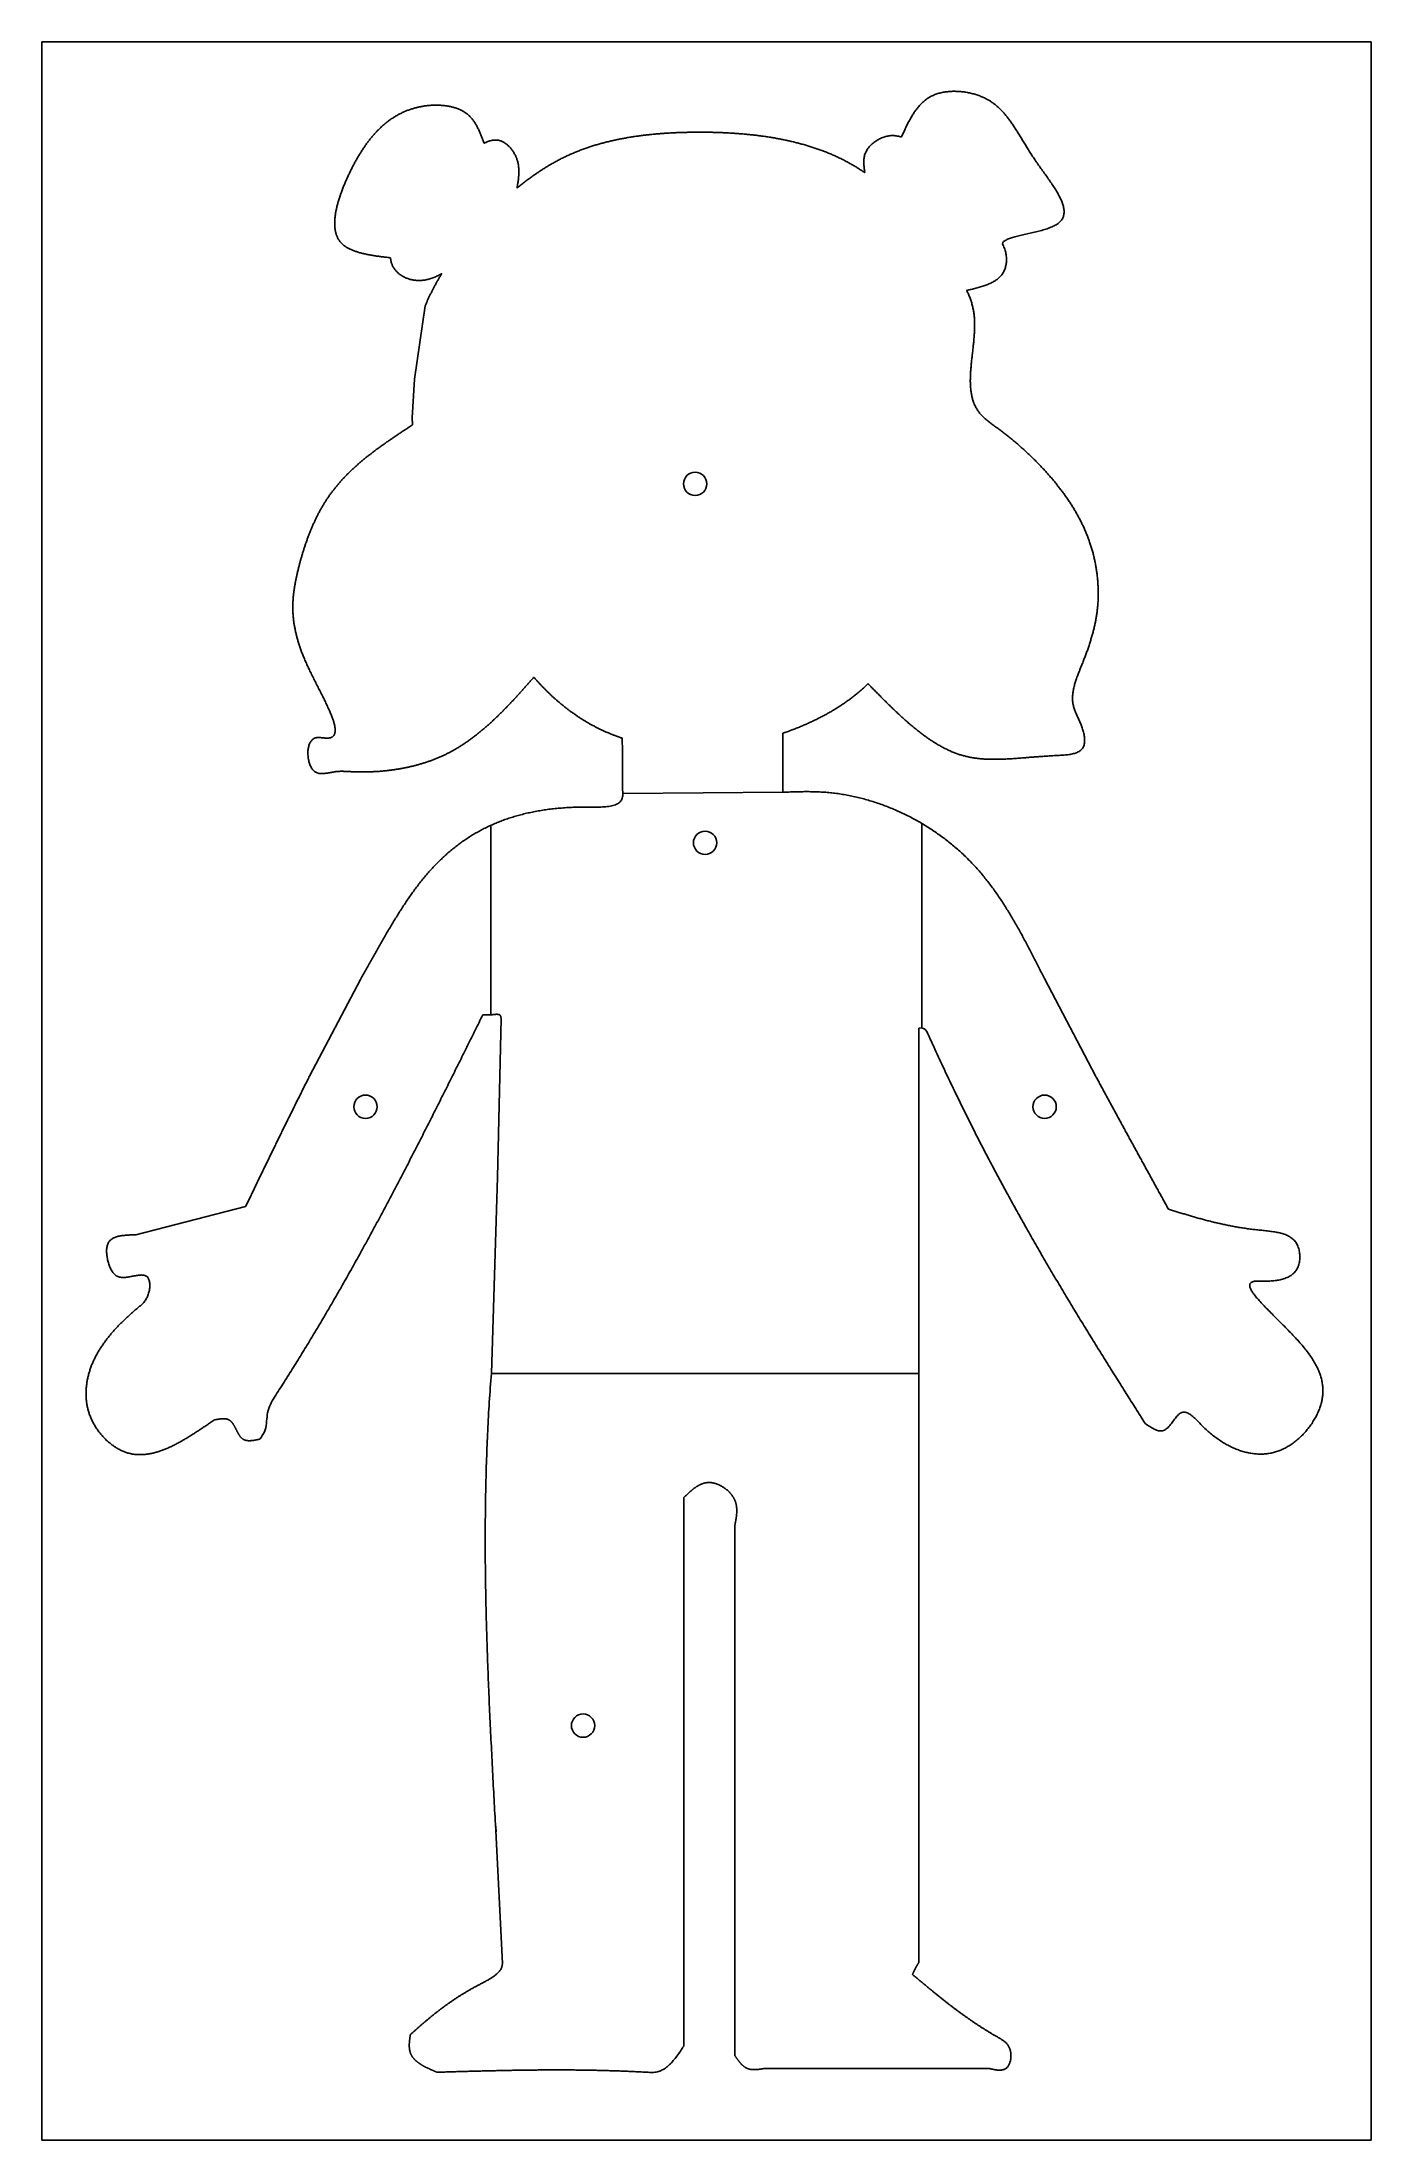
# Model space of a CAD drawing. Header units: millimetres. Extents: x 289 to 9778, y -894 to 6380.
# Drawn here: x 7444 to 8014, y 64 to 964 of the extents above; entities that cross this region are included whole.
import ezdxf

# ---------------------------------------------------------------- set-up
doc = ezdxf.new("R2010")
doc.units = ezdxf.units.MM
doc.layers.add('RANGO', color=6, linetype='Continuous')

msp = doc.modelspace()

# ---------------------------------------------------------------- linework, layer by layer
for p, q in [((7637.03, 546.64), (7637.03, 627.94)), ((7821.79, 541.01), (7821.79, 628.74)), ((7559.19, 520.26), (7581.07, 561.85)), ((7874.44, 562.18), (7896.37, 520.42)), ((7639.85, 476.96), (7641.36, 544.86)), ((7820.54, 196.97), (7820.54, 540.93)), ((7639.85, 476.96), (7637.2, 392.8)), ((7531.79, 464.36), (7484.69, 452.29)), ((7637.2, 392.8), (7820.54, 392.8)), ((7719.76, 339.61), (7719.76, 104.3)), ((7741.69, 327.81), (7741.69, 100.12)), ((7641.93, 139.67), (7638.94, 199.43)), ((7820.54, 196.97), (7820.54, 140.12)), ((7754.68, 94.72), (7850.43, 94.72))]:
    msp.add_line(p, q)
msp.add_lwpolyline([(7444.48, 963.97), (8014.48, 963.97), (8014.48, 63.97), (7444.48, 63.97)], close=True)
for points in [[(7693.46, 643.57, 0), (7693.46, 651.61, 0), (7693.46, 659.65, 0), (7693.36, 665.31, 0), (7693.05, 665.42, 0), (7692.73, 665.53, 0), (7692.41, 665.64, 0), (7692.1, 665.75, 0), (7691.78, 665.86, 0), (7691.47, 665.97, 0), (7691.15, 666.08, 0), (7690.84, 666.2, 0), (7690.53, 666.31, 0), (7690.21, 666.43, 0), (7689.9, 666.55, 0), (7689.59, 666.67, 0), (7689.28, 666.79, 0), (7688.97, 666.92, 0), (7688.66, 667.04, 0), (7688.35, 667.16, 0), (7688.04, 667.29, 0), (7687.73, 667.42, 0), (7687.42, 667.55, 0), (7687.12, 667.68, 0), (7686.81, 667.81, 0), (7686.5, 667.94, 0), (7686.2, 668.08, 0), (7685.89, 668.21, 0), (7685.59, 668.35, 0), (7685.28, 668.49, 0), (7684.98, 668.63, 0), (7684.68, 668.77, 0), (7684.38, 668.91, 0), (7684.07, 669.05, 0), (7683.77, 669.2, 0), (7683.47, 669.34, 0), (7683.17, 669.49, 0), (7682.87, 669.64, 0), (7682.58, 669.79, 0), (7682.28, 669.94, 0), (7681.98, 670.09, 0), (7681.68, 670.25, 0), (7681.39, 670.4, 0), (7681.09, 670.56, 0), (7680.8, 670.72, 0), (7680.5, 670.88, 0), (7680.21, 671.04, 0), (7679.92, 671.2, 0), (7679.63, 671.36, 0), (7679.33, 671.53, 0), (7679.04, 671.69, 0), (7678.75, 671.86, 0), (7678.46, 672.03, 0), (7678.17, 672.2, 0), (7677.89, 672.37, 0), (7677.6, 672.54, 0), (7677.31, 672.71, 0), (7677.03, 672.89, 0), (7676.74, 673.06, 0), (7676.46, 673.24, 0), (7676.17, 673.42, 0), (7675.89, 673.59, 0), (7675.6, 673.77, 0), (7675.32, 673.96, 0), (7675.04, 674.14, 0), (7674.76, 674.32, 0), (7674.48, 674.51, 0), (7674.2, 674.69, 0), (7673.92, 674.88, 0), (7673.64, 675.07, 0), (7673.37, 675.26, 0), (7673.09, 675.45, 0), (7672.81, 675.64, 0), (7672.54, 675.84, 0), (7672.26, 676.03, 0), (7671.99, 676.23, 0), (7671.72, 676.42, 0), (7671.44, 676.62, 0), (7671.17, 676.82, 0), (7670.9, 677.02, 0), (7670.63, 677.22, 0), (7670.36, 677.42, 0), (7670.09, 677.62, 0), (7669.82, 677.83, 0), (7669.56, 678.03, 0), (7669.29, 678.24, 0), (7669.02, 678.45, 0), (7668.76, 678.66, 0), (7668.49, 678.86, 0), (7668.23, 679.08, 0), (7667.97, 679.29, 0), (7667.7, 679.5, 0), (7667.44, 679.71, 0), (7667.18, 679.93, 0), (7666.92, 680.14, 0), (7666.66, 680.36, 0), (7666.4, 680.58, 0), (7666.15, 680.8, 0), (7665.89, 681.02, 0), (7665.63, 681.24, 0), (7665.38, 681.46, 0), (7665.12, 681.68, 0), (7664.87, 681.9, 0), (7664.61, 682.13, 0), (7664.36, 682.35, 0), (7664.11, 682.58, 0), (7663.86, 682.81, 0), (7663.61, 683.04, 0), (7663.36, 683.26, 0), (7663.11, 683.5, 0), (7662.86, 683.73, 0), (7662.61, 683.96, 0), (7662.37, 684.19, 0), (7662.12, 684.42, 0), (7661.88, 684.66, 0), (7661.63, 684.9, 0), (7661.39, 685.13, 0), (7661.15, 685.37, 0), (7660.9, 685.61, 0), (7660.66, 685.85, 0), (7660.42, 686.09, 0), (7660.18, 686.33, 0), (7659.95, 686.57, 0), (7659.71, 686.81, 0), (7659.47, 687.05, 0), (7659.23, 687.3, 0), (7659, 687.54, 0), (7658.76, 687.79, 0), (7658.53, 688.04, 0), (7658.3, 688.28, 0), (7658.07, 688.53, 0), (7657.83, 688.78, 0), (7657.6, 689.03, 0), (7657.37, 689.28, 0), (7657.15, 689.53, 0), (7656.92, 689.79, 0), (7656.69, 690.04, 0), (7656.46, 690.29, 0), (7656.24, 690.55, 0), (7656.01, 690.8, 0), (7655.79, 691.06, 0), (7655.57, 691.31, 0), (7655.33, 691.28, 0), (7655.08, 691, 0), (7654.82, 690.71, 0), (7654.57, 690.43, 0), (7654.31, 690.14, 0), (7654.06, 689.86, 0), (7653.81, 689.57, 0), (7653.55, 689.29, 0), (7653.3, 689, 0), (7653.05, 688.72, 0), (7652.79, 688.43, 0), (7652.54, 688.15, 0), (7652.28, 687.86, 0), (7652.03, 687.58, 0), (7651.78, 687.3, 0), (7651.52, 687.01, 0), (7651.27, 686.73, 0), (7651.01, 686.45, 0), (7650.76, 686.16, 0), (7650.5, 685.88, 0), (7650.25, 685.6, 0), (7649.99, 685.32, 0), (7649.74, 685.03, 0), (7649.48, 684.75, 0), (7649.22, 684.47, 0), (7648.97, 684.19, 0), (7648.71, 683.91, 0), (7648.45, 683.63, 0), (7648.2, 683.35, 0), (7647.94, 683.07, 0), (7647.68, 682.79, 0), (7647.43, 682.51, 0), (7647.17, 682.23, 0), (7646.91, 681.95, 0), (7646.65, 681.68, 0), (7646.39, 681.4, 0), (7646.13, 681.12, 0), (7645.87, 680.85, 0), (7645.61, 680.57, 0), (7645.35, 680.3, 0), (7645.09, 680.02, 0), (7644.83, 679.75, 0), (7644.57, 679.47, 0), (7644.31, 679.2, 0), (7644.05, 678.93, 0), (7643.79, 678.66, 0), (7643.53, 678.39, 0), (7643.26, 678.12, 0), (7643, 677.85, 0), (7642.74, 677.58, 0), (7642.47, 677.31, 0), (7642.21, 677.04, 0), (7641.94, 676.78, 0), (7641.68, 676.51, 0), (7641.41, 676.24, 0), (7641.15, 675.98, 0), (7640.88, 675.71, 0), (7640.61, 675.45, 0), (7640.34, 675.19, 0), (7640.08, 674.93, 0), (7639.81, 674.67, 0), (7639.54, 674.41, 0), (7639.27, 674.15, 0), (7639, 673.89, 0), (7638.73, 673.63, 0), (7638.46, 673.37, 0), (7638.18, 673.12, 0), (7637.91, 672.86, 0), (7637.64, 672.61, 0), (7637.37, 672.36, 0), (7637.09, 672.1, 0), (7636.82, 671.85, 0), (7636.54, 671.6, 0), (7636.27, 671.35, 0), (7635.99, 671.1, 0), (7635.71, 670.86, 0), (7635.43, 670.61, 0), (7635.16, 670.36, 0), (7634.88, 670.12, 0), (7634.6, 669.88, 0), (7634.32, 669.64, 0), (7634.04, 669.39, 0), (7633.75, 669.15, 0), (7633.47, 668.92, 0), (7633.19, 668.68, 0), (7632.9, 668.44, 0), (7632.62, 668.21, 0), (7632.33, 667.97, 0), (7632.05, 667.74, 0), (7631.76, 667.51, 0), (7631.47, 667.28, 0), (7631.19, 667.05, 0), (7630.9, 666.82, 0), (7630.61, 666.59, 0), (7630.32, 666.37, 0), (7630.03, 666.14, 0), (7629.73, 665.92, 0), (7629.44, 665.7, 0), (7629.15, 665.48, 0), (7628.85, 665.26, 0), (7628.56, 665.04, 0), (7628.26, 664.82, 0), (7627.96, 664.61, 0), (7627.67, 664.39, 0), (7627.37, 664.18, 0), (7627.07, 663.97, 0), (7626.77, 663.76, 0), (7626.46, 663.55, 0), (7626.16, 663.35, 0), (7625.86, 663.14, 0), (7625.55, 662.94, 0), (7625.25, 662.74, 0), (7624.94, 662.54, 0), (7624.64, 662.34, 0), (7624.33, 662.14, 0), (7624.02, 661.94, 0), (7623.71, 661.75, 0), (7623.4, 661.56, 0), (7623.09, 661.36, 0), (7622.77, 661.18, 0), (7622.46, 660.99, 0), (7622.14, 660.8, 0), (7621.83, 660.62, 0), (7621.51, 660.43, 0), (7621.19, 660.25, 0), (7620.87, 660.07, 0), (7620.55, 659.89, 0), (7620.23, 659.72, 0), (7619.91, 659.54, 0), (7619.59, 659.37, 0), (7619.26, 659.2, 0), (7618.94, 659.03, 0), (7618.61, 658.86, 0), (7618.28, 658.69, 0), (7617.96, 658.53, 0), (7617.63, 658.37, 0), (7617.29, 658.21, 0), (7616.96, 658.05, 0), (7616.63, 657.89, 0), (7616.29, 657.74, 0), (7615.96, 657.58, 0), (7615.62, 657.43, 0), (7615.28, 657.28, 0), (7614.95, 657.14, 0), (7614.61, 656.99, 0), (7614.26, 656.85, 0), (7613.92, 656.7, 0), (7613.58, 656.56, 0), (7613.23, 656.43, 0), (7612.89, 656.29, 0), (7612.54, 656.16, 0), (7612.2, 656.02, 0), (7611.85, 655.89, 0), (7611.5, 655.76, 0), (7611.15, 655.63, 0), (7610.8, 655.51, 0), (7610.45, 655.39, 0), (7610.09, 655.26, 0), (7609.74, 655.14, 0), (7609.38, 655.02, 0), (7609.03, 654.91, 0), (7608.67, 654.79, 0), (7608.32, 654.68, 0), (7607.96, 654.57, 0), (7607.6, 654.46, 0), (7607.24, 654.35, 0), (7606.88, 654.24, 0), (7606.52, 654.14, 0), (7606.16, 654.04, 0), (7605.8, 653.94, 0), (7605.44, 653.84, 0), (7605.07, 653.74, 0), (7604.71, 653.64, 0), (7604.34, 653.55, 0), (7603.98, 653.46, 0), (7603.61, 653.37, 0), (7603.25, 653.28, 0), (7602.88, 653.19, 0), (7602.51, 653.1, 0), (7602.15, 653.02, 0), (7601.78, 652.94, 0), (7601.41, 652.86, 0), (7601.04, 652.78, 0), (7600.67, 652.7, 0), (7600.3, 652.62, 0), (7599.93, 652.55, 0), (7599.56, 652.48, 0), (7599.19, 652.41, 0), (7598.82, 652.34, 0), (7598.45, 652.27, 0), (7598.07, 652.2, 0), (7597.7, 652.14, 0), (7597.33, 652.08, 0), (7596.96, 652.02, 0), (7596.58, 651.96, 0), (7596.21, 651.9, 0), (7595.84, 651.84, 0), (7595.46, 651.79, 0), (7595.09, 651.73, 0), (7594.71, 651.68, 0), (7594.34, 651.63, 0), (7593.96, 651.58, 0), (7593.59, 651.54, 0), (7593.21, 651.49, 0), (7592.84, 651.45, 0), (7592.46, 651.41, 0), (7592.09, 651.36, 0), (7591.71, 651.33, 0), (7591.34, 651.29, 0), (7590.96, 651.25, 0), (7590.59, 651.22, 0), (7590.21, 651.18, 0), (7589.84, 651.15, 0), (7589.46, 651.12, 0), (7589.09, 651.09, 0), (7588.71, 651.07, 0), (7588.34, 651.04, 0), (7587.96, 651.02, 0), (7587.59, 650.99, 0), (7587.22, 650.97, 0), (7586.84, 650.95, 0), (7586.47, 650.93, 0), (7586.09, 650.92, 0), (7585.72, 650.9, 0), (7585.35, 650.89, 0), (7584.97, 650.88, 0), (7584.6, 650.86, 0), (7584.23, 650.85, 0), (7583.86, 650.85, 0), (7583.48, 650.84, 0), (7583.11, 650.83, 0), (7582.74, 650.83, 0), (7582.37, 650.83, 0), (7582, 650.83, 0), (7581.63, 650.83, 0), (7581.26, 650.83, 0), (7580.89, 650.83, 0), (7580.52, 650.84, 0), (7580.15, 650.84, 0), (7579.79, 650.85, 0), (7579.42, 650.86, 0), (7579.05, 650.87, 0), (7578.69, 650.88, 0), (7578.32, 650.89, 0), (7577.96, 650.9, 0), (7577.59, 650.92, 0), (7577.23, 650.94, 0), (7576.86, 650.95, 0), (7576.5, 650.97, 0), (7576.14, 650.99, 0), (7575.78, 651.01, 0), (7575.41, 651.03, 0), (7575.05, 651.05, 0), (7574.69, 651.07, 0), (7574.32, 651.08, 0), (7573.96, 651.09, 0), (7573.59, 651.1, 0), (7573.22, 651.1, 0), (7572.85, 651.1, 0), (7572.48, 651.1, 0), (7572.1, 651.08, 0), (7571.73, 651.07, 0), (7571.34, 651.04, 0), (7570.96, 651.01, 0), (7570.57, 650.97, 0), (7570.18, 650.92, 0), (7569.79, 650.86, 0), (7569.39, 650.79, 0), (7568.99, 650.73, 0), (7568.59, 650.65, 0), (7568.19, 650.58, 0), (7567.79, 650.51, 0), (7567.39, 650.44, 0), (7566.99, 650.37, 0), (7566.59, 650.31, 0), (7566.2, 650.25, 0), (7565.81, 650.2, 0), (7565.42, 650.16, 0), (7565.04, 650.14, 0), (7564.66, 650.12, 0), (7564.29, 650.12, 0), (7563.93, 650.14, 0), (7563.57, 650.17, 0), (7563.23, 650.23, 0), (7562.89, 650.3, 0), (7562.56, 650.4, 0), (7562.24, 650.52, 0), (7561.93, 650.67, 0), (7561.63, 650.85, 0), (7561.35, 651.05, 0), (7561.08, 651.28, 0), (7560.82, 651.54, 0), (7560.57, 651.83, 0), (7560.34, 652.14, 0), (7560.12, 652.47, 0), (7559.91, 652.83, 0), (7559.72, 653.2, 0), (7559.54, 653.59, 0), (7559.38, 654, 0), (7559.22, 654.42, 0), (7559.09, 654.85, 0), (7558.97, 655.3, 0), (7558.86, 655.75, 0), (7558.77, 656.21, 0), (7558.69, 656.68, 0), (7558.62, 657.15, 0), (7558.58, 657.63, 0), (7558.54, 658.1, 0), (7558.53, 658.58, 0), (7558.53, 659.05, 0), (7558.54, 659.52, 0), (7558.57, 659.98, 0), (7558.62, 660.44, 0), (7558.68, 660.88, 0), (7558.76, 661.32, 0), (7558.86, 661.74, 0), (7558.97, 662.15, 0), (7559.1, 662.55, 0), (7559.25, 662.93, 0), (7559.41, 663.29, 0), (7559.59, 663.62, 0), (7559.79, 663.94, 0), (7560.01, 664.23, 0), (7560.24, 664.5, 0), (7560.5, 664.74, 0), (7560.77, 664.95, 0), (7561.06, 665.14, 0), (7561.37, 665.29, 0), (7561.69, 665.4, 0), (7562.04, 665.49, 0), (7562.4, 665.54, 0), (7562.77, 665.57, 0), (7563.14, 665.58, 0), (7563.53, 665.58, 0), (7563.92, 665.56, 0), (7564.31, 665.52, 0), (7564.7, 665.49, 0), (7565.08, 665.45, 0), (7565.46, 665.41, 0), (7565.83, 665.37, 0), (7566.19, 665.34, 0), (7566.53, 665.33, 0), (7566.85, 665.33, 0), (7567.16, 665.34, 0), (7567.45, 665.36, 0), (7567.73, 665.4, 0), (7567.98, 665.46, 0), (7568.23, 665.52, 0), (7568.46, 665.6, 0), (7568.67, 665.69, 0), (7568.87, 665.8, 0), (7569.05, 665.92, 0), (7569.22, 666.05, 0), (7569.38, 666.19, 0), (7569.52, 666.34, 0), (7569.64, 666.51, 0), (7569.76, 666.68, 0), (7569.86, 666.87, 0), (7569.95, 667.07, 0), (7570.02, 667.28, 0), (7570.08, 667.5, 0), (7570.13, 667.73, 0), (7570.17, 667.97, 0), (7570.2, 668.22, 0), (7570.21, 668.49, 0), (7570.22, 668.76, 0), (7570.21, 669.04, 0), (7570.19, 669.33, 0), (7570.16, 669.63, 0), (7570.12, 669.93, 0), (7570.07, 670.25, 0), (7570.01, 670.57, 0), (7569.95, 670.91, 0), (7569.87, 671.25, 0), (7569.78, 671.6, 0), (7569.68, 671.95, 0), (7569.58, 672.32, 0), (7569.47, 672.69, 0), (7569.35, 673.07, 0), (7569.22, 673.45, 0), (7569.08, 673.84, 0), (7568.94, 674.24, 0), (7568.78, 674.64, 0), (7568.63, 675.05, 0), (7568.46, 675.47, 0), (7568.29, 675.89, 0), (7568.11, 676.32, 0), (7567.93, 676.75, 0), (7567.74, 677.19, 0), (7567.55, 677.63, 0), (7567.35, 678.08, 0), (7567.14, 678.53, 0), (7566.93, 678.99, 0), (7566.72, 679.45, 0), (7566.5, 679.91, 0), (7566.28, 680.38, 0), (7566.05, 680.85, 0), (7565.82, 681.32, 0), (7565.59, 681.8, 0), (7565.35, 682.28, 0), (7565.12, 682.76, 0), (7564.87, 683.24, 0), (7564.63, 683.73, 0), (7564.39, 684.22, 0), (7564.14, 684.71, 0), (7563.89, 685.2, 0), (7563.64, 685.7, 0), (7563.39, 686.19, 0), (7563.13, 686.69, 0), (7562.88, 687.19, 0), (7562.63, 687.68, 0), (7562.38, 688.18, 0), (7562.12, 688.68, 0), (7561.87, 689.18, 0), (7561.62, 689.68, 0), (7561.37, 690.17, 0), (7561.11, 690.67, 0), (7560.87, 691.17, 0), (7560.62, 691.66, 0), (7560.37, 692.16, 0), (7560.13, 692.65, 0), (7559.89, 693.14, 0), (7559.65, 693.63, 0), (7559.41, 694.12, 0), (7559.18, 694.6, 0), (7558.95, 695.08, 0), (7558.72, 695.56, 0), (7558.5, 696.04, 0), (7558.28, 696.52, 0), (7558.07, 696.99, 0), (7557.86, 697.45, 0), (7557.65, 697.92, 0), (7557.45, 698.38, 0), (7557.25, 698.84, 0), (7557.06, 699.29, 0), (7556.87, 699.75, 0), (7556.69, 700.19, 0), (7556.51, 700.64, 0), (7556.33, 701.08, 0), (7556.16, 701.52, 0), (7555.99, 701.96, 0), (7555.83, 702.4, 0), (7555.67, 702.83, 0), (7555.51, 703.26, 0), (7555.36, 703.68, 0), (7555.21, 704.1, 0), (7555.07, 704.53, 0), (7554.92, 704.94, 0), (7554.79, 705.36, 0), (7554.65, 705.77, 0), (7554.53, 706.18, 0), (7554.4, 706.59, 0), (7554.28, 707, 0), (7554.16, 707.4, 0), (7554.04, 707.8, 0), (7553.93, 708.2, 0), (7553.83, 708.59, 0), (7553.72, 708.99, 0), (7553.62, 709.38, 0), (7553.52, 709.77, 0), (7553.43, 710.16, 0), (7553.34, 710.54, 0), (7553.25, 710.93, 0), (7553.17, 711.31, 0), (7553.09, 711.69, 0), (7553.01, 712.06, 0), (7552.94, 712.44, 0), (7552.87, 712.81, 0), (7552.8, 713.18, 0), (7552.74, 713.55, 0), (7552.68, 713.92, 0), (7552.62, 714.29, 0), (7552.56, 714.65, 0), (7552.51, 715.02, 0), (7552.46, 715.38, 0), (7552.42, 715.74, 0), (7552.37, 716.1, 0), (7552.33, 716.46, 0), (7552.3, 716.81, 0), (7552.26, 717.17, 0), (7552.23, 717.52, 0), (7552.2, 717.87, 0), (7552.18, 718.22, 0), (7552.15, 718.57, 0), (7552.13, 718.92, 0), (7552.12, 719.27, 0), (7552.1, 719.61, 0), (7552.09, 719.96, 0), (7552.08, 720.3, 0), (7552.07, 720.64, 0), (7552.07, 720.99, 0), (7552.06, 721.33, 0), (7552.06, 721.67, 0), (7552.07, 722.01, 0), (7552.07, 722.35, 0), (7552.08, 722.68, 0), (7552.09, 723.02, 0), (7552.1, 723.36, 0), (7552.11, 723.69, 0), (7552.13, 724.03, 0), (7552.15, 724.36, 0), (7552.17, 724.7, 0), (7552.19, 725.03, 0), (7552.22, 725.36, 0), (7552.25, 725.69, 0), (7552.28, 726.03, 0), (7552.31, 726.36, 0), (7552.34, 726.69, 0), (7552.38, 727.02, 0), (7552.41, 727.35, 0), (7552.45, 727.68, 0), (7552.49, 728.02, 0), (7552.54, 728.35, 0), (7552.58, 728.68, 0), (7552.63, 729.01, 0), (7552.68, 729.34, 0), (7552.73, 729.67, 0), (7552.78, 730, 0), (7552.83, 730.33, 0), (7552.89, 730.66, 0), (7552.95, 730.99, 0), (7553, 731.32, 0), (7553.06, 731.66, 0), (7553.13, 731.99, 0), (7553.19, 732.32, 0), (7553.25, 732.65, 0), (7553.32, 732.99, 0), (7553.39, 733.32, 0), (7553.45, 733.66, 0), (7553.52, 733.99, 0), (7553.6, 734.33, 0), (7553.67, 734.66, 0), (7553.74, 735, 0), (7553.82, 735.34, 0), (7553.89, 735.67, 0), (7553.97, 736.01, 0), (7554.05, 736.35, 0), (7554.13, 736.69, 0), (7554.21, 737.04, 0), (7554.29, 737.38, 0), (7554.37, 737.72, 0), (7554.46, 738.07, 0), (7554.54, 738.41, 0), (7554.63, 738.76, 0), (7554.72, 739.1, 0), (7554.81, 739.45, 0), (7554.9, 739.8, 0), (7554.99, 740.14, 0), (7555.08, 740.49, 0), (7555.17, 740.84, 0), (7555.27, 741.19, 0), (7555.36, 741.54, 0), (7555.46, 741.89, 0), (7555.56, 742.24, 0), (7555.66, 742.6, 0), (7555.76, 742.95, 0), (7555.86, 743.3, 0), (7555.96, 743.65, 0), (7556.06, 744, 0), (7556.17, 744.36, 0), (7556.28, 744.71, 0), (7556.38, 745.07, 0), (7556.49, 745.42, 0), (7556.6, 745.77, 0), (7556.72, 746.13, 0), (7556.83, 746.48, 0), (7556.94, 746.84, 0), (7557.06, 747.19, 0), (7557.17, 747.55, 0), (7557.29, 747.9, 0), (7557.41, 748.26, 0), (7557.53, 748.61, 0), (7557.65, 748.97, 0), (7557.78, 749.32, 0), (7557.9, 749.68, 0), (7558.03, 750.03, 0), (7558.15, 750.38, 0), (7558.28, 750.74, 0), (7558.41, 751.09, 0), (7558.54, 751.45, 0), (7558.68, 751.8, 0), (7558.81, 752.15, 0), (7558.95, 752.51, 0), (7559.08, 752.86, 0), (7559.22, 753.21, 0), (7559.36, 753.56, 0), (7559.5, 753.92, 0), (7559.64, 754.27, 0), (7559.79, 754.62, 0), (7559.93, 754.97, 0), (7560.08, 755.32, 0), (7560.23, 755.67, 0), (7560.38, 756.01, 0), (7560.53, 756.36, 0), (7560.68, 756.71, 0), (7560.83, 757.06, 0), (7560.99, 757.4, 0), (7561.15, 757.75, 0), (7561.3, 758.09, 0), (7561.46, 758.44, 0), (7561.62, 758.78, 0), (7561.79, 759.12, 0), (7561.95, 759.46, 0), (7562.12, 759.81, 0), (7562.28, 760.15, 0), (7562.45, 760.48, 0), (7562.62, 760.82, 0), (7562.79, 761.16, 0), (7562.97, 761.5, 0), (7563.14, 761.83, 0), (7563.32, 762.17, 0), (7563.5, 762.5, 0), (7563.68, 762.83, 0), (7563.86, 763.16, 0), (7564.04, 763.49, 0), (7564.22, 763.82, 0), (7564.41, 764.15, 0), (7564.6, 764.48, 0), (7564.79, 764.8, 0), (7564.98, 765.12, 0), (7565.17, 765.45, 0), (7565.36, 765.77, 0), (7565.56, 766.09, 0), (7565.75, 766.41, 0), (7565.95, 766.72, 0), (7566.15, 767.04, 0), (7566.36, 767.35, 0), (7566.56, 767.67, 0), (7566.76, 767.98, 0), (7566.97, 768.29, 0), (7567.18, 768.6, 0), (7567.39, 768.9, 0), (7567.6, 769.21, 0), (7567.82, 769.51, 0), (7568.03, 769.82, 0), (7568.25, 770.12, 0), (7568.47, 770.42, 0), (7568.69, 770.71, 0), (7568.91, 771.01, 0), (7569.13, 771.31, 0), (7569.35, 771.6, 0), (7569.58, 771.89, 0), (7569.81, 772.18, 0), (7570.04, 772.47, 0), (7570.27, 772.76, 0), (7570.5, 773.05, 0), (7570.73, 773.33, 0), (7570.97, 773.62, 0), (7571.21, 773.9, 0), (7571.44, 774.18, 0), (7571.68, 774.46, 0), (7571.92, 774.74, 0), (7572.17, 775.02, 0), (7572.41, 775.29, 0), (7572.65, 775.57, 0), (7572.9, 775.84, 0), (7573.15, 776.11, 0), (7573.4, 776.38, 0), (7573.65, 776.65, 0), (7573.9, 776.92, 0), (7574.15, 777.19, 0), (7574.41, 777.46, 0), (7574.66, 777.72, 0), (7574.92, 777.98, 0), (7575.18, 778.25, 0), (7575.43, 778.51, 0), (7575.69, 778.77, 0), (7575.96, 779.03, 0), (7576.22, 779.29, 0), (7576.48, 779.54, 0), (7576.75, 779.8, 0), (7577.01, 780.06, 0), (7577.28, 780.31, 0), (7577.55, 780.56, 0), (7577.82, 780.81, 0), (7578.09, 781.06, 0), (7578.36, 781.31, 0), (7578.64, 781.56, 0), (7578.91, 781.81, 0), (7579.18, 782.06, 0), (7579.46, 782.3, 0), (7579.74, 782.55, 0), (7580.01, 782.79, 0), (7580.29, 783.04, 0), (7580.57, 783.28, 0), (7580.85, 783.52, 0), (7581.14, 783.76, 0), (7581.42, 784, 0), (7581.7, 784.24, 0), (7581.99, 784.48, 0), (7582.27, 784.72, 0), (7582.56, 784.95, 0), (7582.85, 785.19, 0), (7583.14, 785.42, 0), (7583.42, 785.66, 0), (7583.71, 785.89, 0), (7584.01, 786.12, 0), (7584.3, 786.35, 0), (7584.59, 786.58, 0), (7584.88, 786.81, 0), (7585.18, 787.04, 0), (7585.47, 787.27, 0), (7585.77, 787.5, 0), (7586.06, 787.73, 0), (7586.36, 787.95, 0), (7586.66, 788.18, 0), (7586.96, 788.41, 0), (7587.25, 788.63, 0), (7587.55, 788.85, 0), (7587.85, 789.08, 0), (7588.15, 789.3, 0), (7588.46, 789.52, 0), (7588.76, 789.74, 0), (7589.06, 789.97, 0), (7589.36, 790.19, 0), (7589.67, 790.41, 0), (7589.97, 790.63, 0), (7590.28, 790.85, 0), (7590.58, 791.06, 0), (7590.89, 791.28, 0), (7591.2, 791.5, 0), (7591.5, 791.72, 0), (7591.81, 791.93, 0), (7592.12, 792.15, 0), (7592.43, 792.37, 0), (7592.74, 792.58, 0), (7593.05, 792.8, 0), (7593.36, 793.01, 0), (7593.67, 793.22, 0), (7593.98, 793.44, 0), (7594.29, 793.65, 0), (7594.6, 793.86, 0), (7594.91, 794.08, 0), (7595.23, 794.29, 0), (7595.54, 794.5, 0), (7595.85, 794.71, 0), (7596.16, 794.93, 0), (7596.48, 795.14, 0), (7596.79, 795.35, 0), (7597.11, 795.56, 0), (7597.42, 795.77, 0), (7597.73, 795.98, 0), (7598.05, 796.19, 0), (7598.36, 796.4, 0), (7598.68, 796.61, 0), (7598.99, 796.82, 0), (7599.31, 797.03, 0), (7599.63, 797.24, 0), (7599.94, 797.45, 0), (7600.26, 797.65, 0), (7600.57, 797.86, 0), (7600.89, 798.07, 0), (7601.21, 798.28, 0), (7601.52, 798.49, 0), (7601.84, 798.7, 0), (7602.16, 798.91, 0), (7602.47, 799.11, 0), (7602.79, 799.32, 0), (7603.11, 799.53, 0), (7603.42, 799.74, 0), (7603.41, 800.07, 0), (7603.38, 800.41, 0), (7603.36, 800.75, 0), (7603.34, 801.09, 0), (7603.31, 801.42, 0), (7603.29, 801.76, 0), (7603.26, 802.1, 0), (7603.24, 802.43, 0), (7603.22, 802.77, 0), (7604.25, 819.27, 0), (7608.82, 850.77, 0), (7608.95, 851.08, 0), (7609.08, 851.38, 0), (7609.21, 851.69, 0), (7609.34, 852, 0), (7609.48, 852.3, 0), (7609.61, 852.61, 0), (7609.75, 852.92, 0), (7609.89, 853.22, 0), (7610.03, 853.53, 0), (7610.17, 853.83, 0), (7610.31, 854.14, 0), (7610.45, 854.44, 0), (7610.59, 854.74, 0), (7610.74, 855.05, 0), (7610.88, 855.35, 0), (7611.03, 855.65, 0), (7611.18, 855.96, 0), (7611.33, 856.26, 0), (7611.48, 856.56, 0), (7611.63, 856.86, 0), (7611.78, 857.16, 0), (7611.93, 857.46, 0), (7612.09, 857.76, 0), (7612.24, 858.06, 0), (7612.4, 858.36, 0), (7612.56, 858.66, 0), (7612.71, 858.96, 0), (7612.87, 859.26, 0), (7613.03, 859.55, 0), (7613.2, 859.85, 0), (7613.36, 860.15, 0), (7613.52, 860.45, 0), (7613.69, 860.74, 0), (7613.85, 861.04, 0), (7614.02, 861.33, 0), (7614.19, 861.63, 0), (7614.36, 861.92, 0), (7614.53, 862.22, 0), (7614.7, 862.51, 0), (7614.87, 862.8, 0), (7615.04, 863.1, 0), (7615.21, 863.39, 0), (7615.39, 863.68, 0), (7615.56, 863.97, 0), (7615.74, 864.27, 0), (7615.92, 864.56, 0), (7615.88, 864.63, 0), (7615.56, 864.42, 0), (7615.22, 864.21, 0), (7614.87, 864.01, 0), (7614.51, 863.81, 0), (7614.14, 863.62, 0), (7613.75, 863.43, 0), (7613.36, 863.25, 0), (7612.95, 863.08, 0), (7612.54, 862.91, 0), (7612.13, 862.76, 0), (7611.7, 862.61, 0), (7611.28, 862.47, 0), (7610.85, 862.34, 0), (7610.42, 862.22, 0), (7609.99, 862.11, 0), (7609.56, 862.01, 0), (7609.14, 861.92, 0), (7608.71, 861.85, 0), (7608.29, 861.79, 0), (7607.87, 861.74, 0), (7607.45, 861.7, 0), (7607.04, 861.67, 0), (7606.63, 861.65, 0), (7606.23, 861.64, 0), (7605.82, 861.64, 0), (7605.43, 861.66, 0), (7605.03, 861.68, 0), (7604.64, 861.72, 0), (7604.26, 861.76, 0), (7603.87, 861.81, 0), (7603.5, 861.88, 0), (7603.13, 861.95, 0), (7602.76, 862.03, 0), (7602.4, 862.12, 0), (7602.04, 862.22, 0), (7601.69, 862.33, 0), (7601.34, 862.45, 0), (7601, 862.58, 0), (7600.67, 862.71, 0), (7600.34, 862.85, 0), (7600.02, 863, 0), (7599.71, 863.16, 0), (7599.4, 863.33, 0), (7599.1, 863.5, 0), (7598.8, 863.68, 0), (7598.51, 863.87, 0), (7598.23, 864.06, 0), (7597.96, 864.26, 0), (7597.7, 864.47, 0), (7597.44, 864.68, 0), (7597.19, 864.9, 0), (7596.95, 865.13, 0), (7596.71, 865.36, 0), (7596.49, 865.6, 0), (7596.27, 865.84, 0), (7596.07, 866.09, 0), (7595.87, 866.34, 0), (7595.68, 866.6, 0), (7595.5, 866.86, 0), (7595.33, 867.13, 0), (7595.16, 867.4, 0), (7595.01, 867.68, 0), (7594.87, 867.96, 0), (7594.74, 868.25, 0), (7594.62, 868.54, 0), (7594.51, 868.83, 0), (7594.41, 869.13, 0), (7594.31, 869.43, 0), (7594.23, 869.73, 0), (7594.16, 870.04, 0), (7594.09, 870.35, 0), (7594.04, 870.66, 0), (7593.99, 870.98, 0), (7593.95, 871.3, 0), (7593.61, 871.41, 0), (7593.18, 871.47, 0), (7592.74, 871.52, 0), (7592.3, 871.58, 0), (7591.87, 871.63, 0), (7591.43, 871.68, 0), (7591, 871.74, 0), (7590.57, 871.8, 0), (7590.14, 871.85, 0), (7589.7, 871.91, 0), (7589.28, 871.97, 0), (7588.85, 872.03, 0), (7588.42, 872.09, 0), (7588, 872.15, 0), (7587.57, 872.21, 0), (7587.15, 872.28, 0), (7586.73, 872.34, 0), (7586.32, 872.41, 0), (7585.9, 872.48, 0), (7585.49, 872.55, 0), (7585.08, 872.62, 0), (7584.68, 872.7, 0), (7584.27, 872.77, 0), (7583.87, 872.85, 0), (7583.48, 872.93, 0), (7583.08, 873.02, 0), (7582.69, 873.1, 0), (7582.31, 873.19, 0), (7581.92, 873.28, 0), (7581.54, 873.38, 0), (7581.17, 873.48, 0), (7580.8, 873.57, 0), (7580.43, 873.68, 0), (7580.07, 873.78, 0), (7579.71, 873.89, 0), (7579.36, 874.01, 0), (7579.01, 874.12, 0), (7578.67, 874.24, 0), (7578.33, 874.36, 0), (7577.99, 874.49, 0), (7577.67, 874.62, 0), (7577.34, 874.76, 0), (7577.03, 874.89, 0), (7576.71, 875.04, 0), (7576.41, 875.18, 0), (7576.11, 875.33, 0), (7575.82, 875.49, 0), (7575.53, 875.65, 0), (7575.25, 875.81, 0), (7574.97, 875.98, 0), (7574.71, 876.16, 0), (7574.45, 876.33, 0), (7574.19, 876.52, 0), (7573.94, 876.71, 0), (7573.71, 876.9, 0), (7573.47, 877.1, 0), (7573.25, 877.3, 0), (7573.03, 877.51, 0), (7572.82, 877.73, 0), (7572.62, 877.95, 0), (7572.43, 878.18, 0), (7572.24, 878.41, 0), (7572.06, 878.65, 0), (7571.89, 878.89, 0), (7571.73, 879.14, 0), (7571.58, 879.39, 0), (7571.43, 879.65, 0), (7571.29, 879.92, 0), (7571.16, 880.19, 0), (7571.04, 880.47, 0), (7570.93, 880.75, 0), (7570.82, 881.03, 0), (7570.72, 881.32, 0), (7570.62, 881.62, 0), (7570.54, 881.92, 0), (7570.46, 882.22, 0), (7570.38, 882.53, 0), (7570.32, 882.85, 0), (7570.26, 883.16, 0), (7570.21, 883.49, 0), (7570.16, 883.81, 0), (7570.12, 884.14, 0), (7570.09, 884.48, 0), (7570.06, 884.82, 0), (7570.04, 885.16, 0), (7570.03, 885.5, 0), (7570.02, 885.85, 0), (7570.02, 886.2, 0), (7570.02, 886.56, 0), (7570.03, 886.92, 0), (7570.05, 887.28, 0), (7570.07, 887.64, 0), (7570.09, 888.01, 0), (7570.13, 888.38, 0), (7570.16, 888.76, 0), (7570.21, 889.13, 0), (7570.25, 889.51, 0), (7570.31, 889.89, 0), (7570.36, 890.28, 0), (7570.43, 890.66, 0), (7570.49, 891.05, 0), (7570.57, 891.44, 0), (7570.64, 891.84, 0), (7570.73, 892.23, 0), (7570.81, 892.63, 0), (7570.9, 893.02, 0), (7571, 893.42, 0), (7571.1, 893.83, 0), (7571.2, 894.23, 0), (7571.31, 894.63, 0), (7571.42, 895.04, 0), (7571.53, 895.44, 0), (7571.65, 895.85, 0), (7571.77, 896.26, 0), (7571.9, 896.67, 0), (7572.03, 897.08, 0), (7572.16, 897.49, 0), (7572.3, 897.9, 0), (7572.44, 898.32, 0), (7572.58, 898.73, 0), (7572.73, 899.14, 0), (7572.88, 899.55, 0), (7573.03, 899.97, 0), (7573.18, 900.38, 0), (7573.34, 900.79, 0), (7573.5, 901.21, 0), (7573.66, 901.62, 0), (7573.83, 902.03, 0), (7574, 902.45, 0), (7574.17, 902.86, 0), (7574.34, 903.27, 0), (7574.51, 903.68, 0), (7574.69, 904.09, 0), (7574.87, 904.5, 0), (7575.05, 904.9, 0), (7575.23, 905.31, 0), (7575.41, 905.72, 0), (7575.6, 906.12, 0), (7575.78, 906.52, 0), (7575.97, 906.92, 0), (7576.16, 907.32, 0), (7576.35, 907.72, 0), (7576.54, 908.12, 0), (7576.74, 908.51, 0), (7576.93, 908.91, 0), (7577.13, 909.3, 0), (7577.32, 909.69, 0), (7577.52, 910.07, 0), (7577.72, 910.46, 0), (7577.92, 910.84, 0), (7578.12, 911.22, 0), (7578.32, 911.6, 0), (7578.52, 911.97, 0), (7578.72, 912.35, 0), (7578.93, 912.72, 0), (7579.14, 913.09, 0), (7579.34, 913.46, 0), (7579.55, 913.82, 0), (7579.76, 914.19, 0), (7579.97, 914.55, 0), (7580.18, 914.91, 0), (7580.39, 915.27, 0), (7580.61, 915.62, 0), (7580.82, 915.97, 0), (7581.04, 916.32, 0), (7581.26, 916.67, 0), (7581.47, 917.01, 0), (7581.69, 917.36, 0), (7581.92, 917.7, 0), (7582.14, 918.04, 0), (7582.36, 918.37, 0), (7582.59, 918.71, 0), (7582.81, 919.04, 0), (7583.04, 919.37, 0), (7583.27, 919.69, 0), (7583.5, 920.01, 0), (7583.73, 920.34, 0), (7583.97, 920.65, 0), (7584.2, 920.97, 0), (7584.44, 921.28, 0), (7584.68, 921.59, 0), (7584.92, 921.9, 0), (7585.16, 922.21, 0), (7585.4, 922.51, 0), (7585.64, 922.81, 0), (7585.89, 923.11, 0), (7586.13, 923.4, 0), (7586.38, 923.7, 0), (7586.63, 923.99, 0), (7586.88, 924.27, 0), (7587.13, 924.56, 0), (7587.39, 924.84, 0), (7587.64, 925.12, 0), (7587.9, 925.39, 0), (7588.16, 925.67, 0), (7588.42, 925.94, 0), (7588.68, 926.2, 0), (7588.95, 926.47, 0), (7589.21, 926.73, 0), (7589.48, 926.99, 0), (7589.75, 927.25, 0), (7590.02, 927.5, 0), (7590.29, 927.75, 0), (7590.57, 927.99, 0), (7590.84, 928.24, 0), (7591.12, 928.48, 0), (7591.4, 928.72, 0), (7591.68, 928.95, 0), (7591.96, 929.18, 0), (7592.25, 929.41, 0), (7592.54, 929.64, 0), (7592.82, 929.86, 0), (7593.11, 930.08, 0), (7593.41, 930.3, 0), (7593.7, 930.51, 0), (7594, 930.72, 0), (7594.29, 930.93, 0), (7594.59, 931.13, 0), (7594.89, 931.33, 0), (7595.2, 931.53, 0), (7595.5, 931.72, 0), (7595.81, 931.91, 0), (7596.12, 932.1, 0), (7596.43, 932.28, 0), (7596.75, 932.47, 0), (7597.06, 932.64, 0), (7597.38, 932.82, 0), (7597.7, 932.99, 0), (7598.02, 933.15, 0), (7598.34, 933.32, 0), (7598.67, 933.48, 0), (7599, 933.64, 0), (7599.32, 933.79, 0), (7599.66, 933.94, 0), (7599.99, 934.09, 0), (7600.33, 934.23, 0), (7600.67, 934.37, 0), (7601.01, 934.5, 0), (7601.35, 934.64, 0), (7601.69, 934.77, 0), (7602.04, 934.89, 0), (7602.39, 935.01, 0), (7602.74, 935.13, 0), (7603.09, 935.24, 0), (7603.45, 935.35, 0), (7603.81, 935.46, 0), (7604.17, 935.56, 0), (7604.53, 935.66, 0), (7604.9, 935.76, 0), (7605.26, 935.85, 0), (7605.63, 935.94, 0), (7606, 936.02, 0), (7606.38, 936.1, 0), (7606.76, 936.18, 0), (7607.13, 936.25, 0), (7607.52, 936.32, 0), (7607.9, 936.39, 0), (7608.29, 936.45, 0), (7608.67, 936.51, 0), (7609.06, 936.56, 0), (7609.45, 936.61, 0), (7609.85, 936.65, 0), (7610.24, 936.69, 0), (7610.64, 936.73, 0), (7611.03, 936.76, 0), (7611.43, 936.79, 0), (7611.83, 936.81, 0), (7612.23, 936.83, 0), (7612.63, 936.85, 0), (7613.03, 936.85, 0), (7613.43, 936.86, 0), (7613.82, 936.86, 0), (7614.22, 936.85, 0), (7614.62, 936.84, 0), (7615.02, 936.83, 0), (7615.42, 936.81, 0), (7615.81, 936.78, 0), (7616.21, 936.75, 0), (7616.6, 936.72, 0), (7616.99, 936.68, 0), (7617.38, 936.63, 0), (7617.77, 936.58, 0), (7618.16, 936.52, 0), (7618.54, 936.46, 0), (7618.92, 936.39, 0), (7619.3, 936.32, 0), (7619.68, 936.24, 0), (7620.06, 936.15, 0), (7620.43, 936.06, 0), (7620.79, 935.97, 0), (7621.16, 935.86, 0), (7621.52, 935.76, 0), (7621.88, 935.64, 0), (7622.23, 935.52, 0), (7622.58, 935.39, 0), (7622.93, 935.26, 0), (7623.27, 935.12, 0), (7623.61, 934.98, 0), (7623.94, 934.82, 0), (7624.27, 934.67, 0), (7624.59, 934.5, 0), (7624.91, 934.33, 0), (7625.22, 934.15, 0), (7625.53, 933.97, 0), (7625.83, 933.77, 0), (7626.13, 933.58, 0), (7626.42, 933.37, 0), (7626.7, 933.16, 0), (7626.98, 932.94, 0), (7627.25, 932.71, 0), (7627.52, 932.48, 0), (7627.77, 932.24, 0), (7628.03, 931.99, 0), (7628.27, 931.74, 0), (7628.51, 931.48, 0), (7628.74, 931.21, 0), (7628.97, 930.94, 0), (7629.19, 930.66, 0), (7629.41, 930.37, 0), (7629.62, 930.08, 0), (7629.82, 929.79, 0), (7630.02, 929.49, 0), (7630.22, 929.18, 0), (7630.41, 928.87, 0), (7630.6, 928.55, 0), (7630.78, 928.23, 0), (7630.96, 927.91, 0), (7631.14, 927.58, 0), (7631.31, 927.25, 0), (7631.48, 926.91, 0), (7631.64, 926.57, 0), (7631.8, 926.23, 0), (7631.96, 925.89, 0), (7632.12, 925.54, 0), (7632.27, 925.19, 0), (7632.43, 924.83, 0), (7632.58, 924.48, 0), (7632.72, 924.12, 0), (7632.87, 923.76, 0), (7633.01, 923.4, 0), (7633.15, 923.04, 0), (7633.3, 922.67, 0), (7633.44, 922.31, 0), (7633.58, 921.94, 0), (7633.71, 921.57, 0), (7633.85, 921.2, 0), (7633.99, 920.84, 0), (7634.16, 920.55, 0), (7634.47, 920.72, 0), (7634.79, 920.88, 0), (7635.11, 921.03, 0), (7635.44, 921.16, 0), (7635.76, 921.29, 0), (7636.09, 921.41, 0), (7636.42, 921.51, 0), (7636.75, 921.61, 0), (7637.07, 921.69, 0), (7637.4, 921.76, 0), (7637.73, 921.81, 0), (7638.06, 921.85, 0), (7638.39, 921.88, 0), (7638.71, 921.9, 0), (7639.04, 921.9, 0), (7639.36, 921.89, 0), (7639.69, 921.86, 0), (7640, 921.82, 0), (7640.32, 921.77, 0), (7640.64, 921.69, 0), (7640.95, 921.61, 0), (7641.25, 921.5, 0), (7641.56, 921.39, 0), (7641.86, 921.26, 0), (7642.16, 921.11, 0), (7642.45, 920.96, 0), (7642.74, 920.79, 0), (7643.02, 920.61, 0), (7643.3, 920.42, 0), (7643.58, 920.22, 0), (7643.85, 920.01, 0), (7644.11, 919.78, 0), (7644.37, 919.55, 0), (7644.63, 919.31, 0), (7644.88, 919.06, 0), (7645.12, 918.8, 0), (7645.36, 918.54, 0), (7645.59, 918.26, 0), (7645.81, 917.98, 0), (7646.03, 917.7, 0), (7646.25, 917.4, 0), (7646.45, 917.11, 0), (7646.65, 916.8, 0), (7646.84, 916.49, 0), (7647.02, 916.18, 0), (7647.2, 915.86, 0), (7647.37, 915.55, 0), (7647.53, 915.22, 0), (7647.68, 914.9, 0), (7647.82, 914.57, 0), (7647.96, 914.24, 0), (7648.08, 913.91, 0), (7648.2, 913.58, 0), (7648.31, 913.25, 0), (7648.41, 912.92, 0), (7648.5, 912.59, 0), (7648.58, 912.26, 0), (7648.66, 911.92, 0), (7648.72, 911.59, 0), (7648.78, 911.26, 0), (7648.83, 910.93, 0), (7648.88, 910.59, 0), (7648.91, 910.26, 0), (7648.94, 909.93, 0), (7648.97, 909.6, 0), (7648.99, 909.26, 0), (7649, 908.93, 0), (7649.01, 908.6, 0), (7649.01, 908.26, 0), (7649, 907.93, 0), (7648.99, 907.6, 0), (7648.98, 907.26, 0), (7648.96, 906.93, 0), (7648.94, 906.6, 0), (7648.91, 906.26, 0), (7648.88, 905.93, 0), (7648.85, 905.59, 0), (7648.81, 905.26, 0), (7648.78, 904.93, 0), (7648.73, 904.59, 0), (7648.69, 904.26, 0), (7648.64, 903.92, 0), (7648.59, 903.59, 0), (7648.54, 903.25, 0), (7648.49, 902.92, 0), (7648.44, 902.59, 0), (7648.38, 902.25, 0), (7648.33, 901.92, 0), (7648.27, 901.58, 0), (7648.22, 901.25, 0)], [(7693.58, 641.53, 0), (7727.98, 641.82, 0), (7762.22, 642.18, 0), (7762.22, 654.86, 0), (7762.23, 667.43, 0), (7762.67, 667.58, 0), (7763.12, 667.74, 0), (7763.57, 667.9, 0), (7764.01, 668.06, 0), (7764.46, 668.22, 0), (7764.9, 668.38, 0), (7765.35, 668.54, 0), (7765.79, 668.71, 0), (7766.23, 668.88, 0), (7766.68, 669.05, 0), (7767.12, 669.22, 0), (7767.56, 669.39, 0), (7768, 669.57, 0), (7768.44, 669.74, 0), (7768.87, 669.92, 0), (7769.31, 670.1, 0), (7769.75, 670.28, 0), (7770.18, 670.46, 0), (7770.62, 670.64, 0), (7771.05, 670.83, 0), (7771.49, 671.02, 0), (7771.92, 671.2, 0), (7772.35, 671.39, 0), (7772.78, 671.59, 0), (7773.21, 671.78, 0), (7773.64, 671.97, 0), (7774.06, 672.17, 0), (7774.49, 672.37, 0), (7774.92, 672.57, 0), (7775.34, 672.77, 0), (7775.76, 672.97, 0), (7776.19, 673.18, 0), (7776.61, 673.38, 0), (7777.03, 673.59, 0), (7777.44, 673.8, 0), (7777.86, 674.01, 0), (7778.28, 674.23, 0), (7778.69, 674.44, 0), (7779.11, 674.66, 0), (7779.52, 674.87, 0), (7779.93, 675.09, 0), (7780.34, 675.32, 0), (7780.75, 675.54, 0), (7781.16, 675.76, 0), (7781.56, 675.99, 0), (7781.97, 676.22, 0), (7782.37, 676.45, 0), (7782.77, 676.68, 0), (7783.17, 676.91, 0), (7783.57, 677.15, 0), (7783.97, 677.38, 0), (7784.36, 677.62, 0), (7784.76, 677.86, 0), (7785.15, 678.11, 0), (7785.54, 678.35, 0), (7785.93, 678.59, 0), (7786.32, 678.84, 0), (7786.7, 679.09, 0), (7787.09, 679.34, 0), (7787.47, 679.59, 0), (7787.85, 679.85, 0), (7788.23, 680.11, 0), (7788.61, 680.36, 0), (7788.98, 680.62, 0), (7789.36, 680.88, 0), (7789.73, 681.15, 0), (7790.1, 681.41, 0), (7790.47, 681.68, 0), (7790.84, 681.95, 0), (7791.2, 682.22, 0), (7791.57, 682.49, 0), (7791.93, 682.77, 0), (7792.29, 683.04, 0), (7792.64, 683.32, 0), (7793, 683.6, 0), (7793.35, 683.88, 0), (7793.7, 684.17, 0), (7794.05, 684.45, 0), (7794.4, 684.74, 0), (7794.74, 685.03, 0), (7795.09, 685.32, 0), (7795.43, 685.61, 0), (7795.77, 685.91, 0), (7796.1, 686.2, 0), (7796.44, 686.5, 0), (7796.77, 686.8, 0), (7797.1, 687.1, 0), (7797.43, 687.41, 0), (7797.75, 687.71, 0), (7798.08, 688.02, 0), (7798.4, 688.33, 0), (7798.72, 688.64, 0), (7799.06, 688.37, 0), (7799.4, 688.01, 0), (7799.75, 687.66, 0), (7800.09, 687.3, 0), (7800.44, 686.95, 0), (7800.79, 686.6, 0), (7801.13, 686.24, 0), (7801.48, 685.89, 0), (7801.82, 685.54, 0), (7802.17, 685.19, 0), (7802.52, 684.84, 0), (7802.86, 684.48, 0), (7803.21, 684.13, 0), (7803.55, 683.78, 0), (7803.9, 683.43, 0), (7804.25, 683.08, 0), (7804.59, 682.73, 0), (7804.94, 682.39, 0), (7805.29, 682.04, 0), (7805.63, 681.69, 0), (7805.98, 681.35, 0), (7806.33, 681, 0), (7806.67, 680.66, 0), (7807.02, 680.31, 0), (7807.37, 679.97, 0), (7807.72, 679.63, 0), (7808.06, 679.29, 0), (7808.41, 678.95, 0), (7808.76, 678.61, 0), (7809.11, 678.27, 0), (7809.46, 677.94, 0), (7809.81, 677.6, 0), (7810.16, 677.27, 0), (7810.51, 676.93, 0), (7810.85, 676.6, 0), (7811.2, 676.27, 0), (7811.55, 675.94, 0), (7811.9, 675.62, 0), (7812.26, 675.29, 0), (7812.61, 674.97, 0), (7812.96, 674.64, 0), (7813.31, 674.32, 0), (7813.66, 674, 0), (7814.01, 673.69, 0), (7814.36, 673.37, 0), (7814.72, 673.06, 0), (7815.07, 672.74, 0), (7815.42, 672.43, 0), (7815.78, 672.12, 0), (7816.13, 671.82, 0), (7816.48, 671.51, 0), (7816.84, 671.21, 0), (7817.19, 670.9, 0), (7817.55, 670.61, 0), (7817.9, 670.31, 0), (7818.26, 670.01, 0), (7818.61, 669.72, 0), (7818.97, 669.43, 0), (7819.33, 669.14, 0), (7819.68, 668.85, 0), (7820.04, 668.57, 0), (7820.4, 668.29, 0), (7820.76, 668.01, 0), (7821.12, 667.73, 0), (7821.48, 667.46, 0), (7821.84, 667.18, 0), (7822.2, 666.91, 0), (7822.56, 666.65, 0), (7822.92, 666.38, 0), (7823.28, 666.12, 0), (7823.64, 665.86, 0), (7824.01, 665.6, 0), (7824.37, 665.35, 0), (7824.73, 665.1, 0), (7825.1, 664.85, 0), (7825.46, 664.61, 0), (7825.83, 664.36, 0), (7826.19, 664.12, 0), (7826.56, 663.89, 0), (7826.92, 663.65, 0), (7827.29, 663.42, 0), (7827.66, 663.2, 0), (7828.03, 662.97, 0), (7828.39, 662.75, 0), (7828.76, 662.53, 0), (7829.13, 662.32, 0), (7829.5, 662.11, 0), (7829.87, 661.9, 0), (7830.25, 661.69, 0), (7830.62, 661.49, 0), (7830.99, 661.29, 0), (7831.36, 661.1, 0), (7831.74, 660.91, 0), (7832.11, 660.72, 0), (7832.49, 660.54, 0), (7832.86, 660.36, 0), (7833.24, 660.18, 0), (7833.62, 660.01, 0), (7833.99, 659.84, 0), (7834.37, 659.67, 0), (7834.75, 659.51, 0), (7835.13, 659.36, 0), (7835.51, 659.2, 0), (7835.89, 659.05, 0), (7836.28, 658.91, 0), (7836.66, 658.76, 0), (7837.04, 658.63, 0), (7837.42, 658.49, 0), (7837.81, 658.36, 0), (7838.19, 658.24, 0), (7838.58, 658.12, 0), (7838.97, 658, 0), (7839.35, 657.89, 0), (7839.74, 657.78, 0), (7840.13, 657.68, 0), (7840.52, 657.58, 0), (7840.91, 657.48, 0), (7841.3, 657.39, 0), (7841.7, 657.3, 0), (7842.09, 657.22, 0), (7842.48, 657.14, 0), (7842.88, 657.06, 0), (7843.27, 656.99, 0), (7843.67, 656.92, 0), (7844.07, 656.86, 0), (7844.47, 656.8, 0), (7844.87, 656.74, 0), (7845.27, 656.69, 0), (7845.67, 656.64, 0), (7846.08, 656.59, 0), (7846.48, 656.54, 0), (7846.89, 656.5, 0), (7847.29, 656.47, 0), (7847.7, 656.43, 0), (7848.11, 656.4, 0), (7848.52, 656.37, 0), (7848.93, 656.35, 0), (7849.35, 656.32, 0), (7849.76, 656.3, 0), (7850.18, 656.29, 0), (7850.59, 656.27, 0), (7851.01, 656.26, 0), (7851.43, 656.25, 0), (7851.85, 656.24, 0), (7852.28, 656.24, 0), (7852.7, 656.24, 0), (7853.13, 656.24, 0), (7853.55, 656.24, 0), (7853.98, 656.24, 0), (7854.42, 656.25, 0), (7854.85, 656.26, 0), (7855.28, 656.27, 0), (7855.72, 656.28, 0), (7856.15, 656.3, 0), (7856.59, 656.31, 0), (7857.04, 656.33, 0), (7857.48, 656.35, 0), (7857.92, 656.37, 0), (7858.37, 656.39, 0), (7858.82, 656.42, 0), (7859.27, 656.44, 0), (7859.72, 656.47, 0), (7860.17, 656.5, 0), (7860.63, 656.52, 0), (7861.09, 656.55, 0), (7861.55, 656.59, 0), (7862.01, 656.62, 0), (7862.47, 656.65, 0), (7862.94, 656.68, 0), (7863.41, 656.72, 0), (7863.88, 656.75, 0), (7864.35, 656.79, 0), (7864.82, 656.83, 0), (7865.3, 656.86, 0), (7865.78, 656.9, 0), (7866.26, 656.94, 0), (7866.74, 656.98, 0), (7867.23, 657.02, 0), (7867.71, 657.06, 0), (7868.2, 657.1, 0), (7868.7, 657.14, 0), (7869.19, 657.18, 0), (7869.69, 657.21, 0), (7870.19, 657.25, 0), (7870.69, 657.29, 0), (7871.19, 657.33, 0), (7871.7, 657.37, 0), (7872.21, 657.41, 0), (7872.72, 657.45, 0), (7873.24, 657.48, 0), (7873.75, 657.52, 0), (7874.27, 657.56, 0), (7874.8, 657.59, 0), (7875.32, 657.63, 0), (7875.85, 657.66, 0), (7876.38, 657.7, 0), (7876.91, 657.73, 0), (7877.45, 657.76, 0), (7877.99, 657.79, 0), (7878.53, 657.82, 0), (7879.07, 657.85, 0), (7879.62, 657.87, 0), (7880.17, 657.9, 0), (7880.71, 657.93, 0), (7881.26, 657.96, 0), (7881.8, 658, 0), (7882.34, 658.03, 0), (7882.88, 658.07, 0), (7883.41, 658.12, 0), (7883.93, 658.18, 0), (7884.45, 658.24, 0), (7884.96, 658.31, 0), (7885.45, 658.38, 0), (7885.94, 658.47, 0), (7886.41, 658.57, 0), (7886.87, 658.68, 0), (7887.31, 658.8, 0), (7887.74, 658.94, 0), (7888.16, 659.09, 0), (7888.55, 659.25, 0), (7888.93, 659.43, 0), (7889.28, 659.63, 0), (7889.62, 659.84, 0), (7889.93, 660.08, 0), (7890.22, 660.33, 0), (7890.48, 660.6, 0), (7890.72, 660.9, 0), (7890.93, 661.21, 0), (7891.11, 661.55, 0), (7891.27, 661.92, 0), (7891.4, 662.3, 0), (7891.5, 662.7, 0), (7891.57, 663.13, 0), (7891.62, 663.56, 0), (7891.65, 664.01, 0), (7891.66, 664.48, 0), (7891.64, 664.95, 0), (7891.61, 665.42, 0), (7891.56, 665.91, 0), (7891.49, 666.39, 0), (7891.4, 666.88, 0), (7891.31, 667.36, 0), (7891.2, 667.84, 0), (7891.07, 668.32, 0), (7890.94, 668.79, 0), (7890.8, 669.25, 0), (7890.65, 669.71, 0), (7890.49, 670.16, 0), (7890.32, 670.6, 0), (7890.15, 671.04, 0), (7889.97, 671.47, 0), (7889.79, 671.91, 0), (7889.6, 672.33, 0), (7889.42, 672.75, 0), (7889.23, 673.17, 0), (7889.04, 673.59, 0), (7888.85, 674, 0), (7888.66, 674.41, 0), (7888.48, 674.82, 0), (7888.29, 675.23, 0), (7888.11, 675.64, 0), (7887.94, 676.04, 0), (7887.77, 676.44, 0), (7887.61, 676.85, 0), (7887.45, 677.25, 0), (7887.31, 677.66, 0), (7887.17, 678.06, 0), (7887.04, 678.47, 0), (7886.93, 678.87, 0), (7886.82, 679.28, 0), (7886.73, 679.69, 0), (7886.65, 680.1, 0), (7886.59, 680.52, 0), (7886.54, 680.94, 0), (7886.5, 681.36, 0), (7886.48, 681.78, 0), (7886.47, 682.2, 0), (7886.47, 682.63, 0), (7886.48, 683.06, 0), (7886.5, 683.49, 0), (7886.53, 683.92, 0), (7886.58, 684.35, 0), (7886.63, 684.78, 0), (7886.69, 685.22, 0), (7886.76, 685.66, 0), (7886.84, 686.1, 0), (7886.93, 686.54, 0), (7887.03, 686.98, 0), (7887.14, 687.42, 0), (7887.25, 687.86, 0), (7887.37, 688.31, 0), (7887.5, 688.75, 0), (7887.63, 689.2, 0), (7887.77, 689.64, 0), (7887.91, 690.09, 0), (7888.06, 690.54, 0), (7888.21, 690.98, 0), (7888.37, 691.43, 0), (7888.53, 691.88, 0), (7888.69, 692.33, 0), (7888.86, 692.78, 0), (7889.03, 693.23, 0), (7889.21, 693.68, 0), (7889.38, 694.12, 0), (7889.56, 694.57, 0), (7889.74, 695.02, 0), (7889.92, 695.47, 0), (7890.09, 695.91, 0), (7890.27, 696.36, 0), (7890.45, 696.81, 0), (7890.63, 697.25, 0), (7890.81, 697.7, 0), (7890.99, 698.14, 0), (7891.16, 698.58, 0), (7891.33, 699.02, 0), (7891.5, 699.46, 0), (7891.67, 699.9, 0), (7891.84, 700.34, 0), (7892.01, 700.78, 0), (7892.17, 701.22, 0), (7892.33, 701.66, 0), (7892.49, 702.09, 0), (7892.65, 702.53, 0), (7892.81, 702.96, 0), (7892.96, 703.4, 0), (7893.11, 703.83, 0), (7893.26, 704.27, 0), (7893.41, 704.7, 0), (7893.56, 705.13, 0), (7893.7, 705.57, 0), (7893.84, 706, 0), (7893.98, 706.43, 0), (7894.12, 706.86, 0), (7894.25, 707.29, 0), (7894.38, 707.73, 0), (7894.51, 708.16, 0), (7894.64, 708.59, 0), (7894.77, 709.02, 0), (7894.89, 709.45, 0), (7895.01, 709.88, 0), (7895.13, 710.31, 0), (7895.24, 710.74, 0), (7895.36, 711.17, 0), (7895.47, 711.61, 0), (7895.57, 712.04, 0), (7895.68, 712.47, 0), (7895.78, 712.9, 0), (7895.88, 713.33, 0), (7895.98, 713.77, 0), (7896.07, 714.2, 0), (7896.16, 714.63, 0), (7896.25, 715.07, 0), (7896.34, 715.5, 0), (7896.42, 715.93, 0), (7896.5, 716.37, 0), (7896.58, 716.81, 0), (7896.65, 717.24, 0), (7896.72, 717.68, 0), (7896.79, 718.12, 0), (7896.86, 718.55, 0), (7896.92, 718.99, 0), (7896.98, 719.43, 0), (7897.03, 719.87, 0), (7897.08, 720.31, 0), (7897.13, 720.76, 0), (7897.18, 721.2, 0), (7897.22, 721.64, 0), (7897.26, 722.09, 0), (7897.3, 722.53, 0), (7897.33, 722.98, 0), (7897.36, 723.43, 0), (7897.39, 723.88, 0), (7897.41, 724.32, 0), (7897.43, 724.77, 0), (7897.45, 725.22, 0), (7897.46, 725.67, 0), (7897.47, 726.12, 0), (7897.48, 726.57, 0), (7897.48, 727.02, 0), (7897.49, 727.48, 0), (7897.48, 727.93, 0), (7897.48, 728.38, 0), (7897.47, 728.83, 0), (7897.46, 729.29, 0), (7897.44, 729.74, 0), (7897.43, 730.19, 0), (7897.41, 730.65, 0), (7897.38, 731.1, 0), (7897.36, 731.56, 0), (7897.33, 732.01, 0), (7897.29, 732.46, 0), (7897.26, 732.92, 0), (7897.22, 733.37, 0), (7897.17, 733.83, 0), (7897.13, 734.28, 0), (7897.08, 734.74, 0), (7897.03, 735.19, 0), (7896.97, 735.64, 0), (7896.92, 736.1, 0), (7896.85, 736.55, 0), (7896.79, 737, 0), (7896.72, 737.46, 0), (7896.65, 737.91, 0), (7896.58, 738.36, 0), (7896.5, 738.81, 0), (7896.43, 739.27, 0), (7896.34, 739.72, 0), (7896.26, 740.17, 0), (7896.17, 740.62, 0), (7896.08, 741.07, 0), (7895.99, 741.52, 0), (7895.89, 741.96, 0), (7895.79, 742.41, 0), (7895.69, 742.86, 0), (7895.58, 743.31, 0), (7895.47, 743.75, 0), (7895.36, 744.2, 0), (7895.24, 744.64, 0), (7895.13, 745.08, 0), (7895.01, 745.53, 0), (7894.88, 745.97, 0), (7894.76, 746.41, 0), (7894.63, 746.85, 0), (7894.49, 747.29, 0), (7894.36, 747.72, 0), (7894.22, 748.16, 0), (7894.08, 748.6, 0), (7893.93, 749.03, 0), (7893.79, 749.46, 0), (7893.64, 749.9, 0), (7893.49, 750.33, 0), (7893.33, 750.76, 0), (7893.17, 751.18, 0), (7893.01, 751.61, 0), (7892.85, 752.04, 0), (7892.68, 752.46, 0), (7892.51, 752.89, 0), (7892.34, 753.31, 0), (7892.16, 753.73, 0), (7891.98, 754.15, 0), (7891.8, 754.56, 0), (7891.62, 754.98, 0), (7891.43, 755.4, 0), (7891.24, 755.81, 0), (7891.05, 756.22, 0), (7890.86, 756.63, 0), (7890.66, 757.04, 0), (7890.46, 757.45, 0), (7890.26, 757.86, 0), (7890.06, 758.27, 0), (7889.85, 758.67, 0), (7889.65, 759.08, 0), (7889.43, 759.48, 0), (7889.22, 759.88, 0), (7889.01, 760.28, 0), (7888.79, 760.68, 0), (7888.57, 761.07, 0), (7888.35, 761.47, 0), (7888.12, 761.86, 0), (7887.89, 762.26, 0), (7887.67, 762.65, 0), (7887.44, 763.04, 0), (7887.2, 763.43, 0), (7886.97, 763.82, 0), (7886.73, 764.21, 0), (7886.49, 764.59, 0), (7886.25, 764.98, 0), (7886.01, 765.36, 0), (7885.76, 765.74, 0), (7885.52, 766.12, 0), (7885.27, 766.5, 0), (7885.02, 766.88, 0), (7884.76, 767.25, 0), (7884.51, 767.63, 0), (7884.25, 768, 0), (7884, 768.38, 0), (7883.74, 768.75, 0), (7883.48, 769.12, 0), (7883.21, 769.49, 0), (7882.95, 769.86, 0), (7882.68, 770.22, 0), (7882.42, 770.59, 0), (7882.15, 770.95, 0), (7881.88, 771.32, 0), (7881.61, 771.68, 0), (7881.33, 772.04, 0), (7881.06, 772.4, 0), (7880.78, 772.75, 0), (7880.5, 773.11, 0), (7880.22, 773.47, 0), (7879.94, 773.82, 0), (7879.66, 774.17, 0), (7879.38, 774.53, 0), (7879.1, 774.88, 0), (7878.81, 775.23, 0), (7878.52, 775.57, 0), (7878.24, 775.92, 0), (7877.95, 776.27, 0), (7877.66, 776.61, 0), (7877.37, 776.95, 0), (7877.07, 777.29, 0), (7876.78, 777.64, 0), (7876.49, 777.97, 0), (7876.19, 778.31, 0), (7875.9, 778.65, 0), (7875.6, 778.99, 0), (7875.3, 779.32, 0), (7875, 779.65, 0), (7874.7, 779.99, 0), (7874.4, 780.32, 0), (7874.1, 780.65, 0), (7873.79, 780.98, 0), (7873.49, 781.3, 0), (7873.18, 781.63, 0), (7872.88, 781.95, 0), (7872.57, 782.28, 0), (7872.26, 782.6, 0), (7871.95, 782.92, 0), (7871.64, 783.25, 0), (7871.32, 783.57, 0), (7871.01, 783.88, 0), (7870.7, 784.2, 0), (7870.38, 784.52, 0), (7870.06, 784.83, 0), (7869.75, 785.15, 0), (7869.43, 785.46, 0), (7869.11, 785.77, 0), (7868.79, 786.09, 0), (7868.46, 786.4, 0), (7868.14, 786.71, 0), (7867.81, 787.02, 0), (7867.49, 787.32, 0), (7867.16, 787.63, 0), (7866.83, 787.93, 0), (7866.5, 788.24, 0), (7866.17, 788.54, 0), (7865.84, 788.85, 0), (7865.51, 789.15, 0), (7865.17, 789.45, 0), (7864.84, 789.75, 0), (7864.5, 790.05, 0), (7864.16, 790.35, 0), (7863.82, 790.64, 0), (7863.48, 790.94, 0), (7863.14, 791.24, 0), (7862.8, 791.53, 0), (7862.45, 791.83, 0), (7862.11, 792.12, 0), (7861.76, 792.41, 0), (7861.41, 792.7, 0), (7861.06, 792.99, 0), (7860.71, 793.28, 0), (7860.36, 793.57, 0), (7860, 793.86, 0), (7859.65, 794.15, 0), (7859.29, 794.44, 0), (7858.94, 794.72, 0), (7858.58, 795.01, 0), (7858.22, 795.29, 0), (7857.86, 795.57, 0), (7857.49, 795.86, 0), (7857.13, 796.14, 0), (7856.76, 796.42, 0), (7856.4, 796.7, 0), (7856.03, 796.98, 0), (7855.66, 797.26, 0), (7855.29, 797.54, 0), (7854.92, 797.82, 0), (7854.54, 798.1, 0), (7854.17, 798.37, 0), (7853.79, 798.65, 0), (7853.42, 798.93, 0), (7853.04, 799.2, 0), (7852.66, 799.48, 0), (7852.29, 799.76, 0), (7851.92, 800.03, 0), (7851.55, 800.31, 0), (7851.18, 800.59, 0), (7850.81, 800.87, 0), (7850.45, 801.16, 0), (7850.1, 801.44, 0), (7849.74, 801.73, 0), (7849.4, 802.02, 0), (7849.06, 802.32, 0), (7848.72, 802.61, 0), (7848.4, 802.91, 0), (7848.08, 803.22, 0), (7847.77, 803.52, 0), (7847.47, 803.83, 0), (7847.18, 804.15, 0), (7846.89, 804.47, 0), (7846.62, 804.8, 0), (7846.36, 805.13, 0), (7846.11, 805.46, 0), (7845.87, 805.8, 0), (7845.64, 806.15, 0), (7845.42, 806.5, 0), (7845.21, 806.85, 0), (7845.01, 807.21, 0), (7844.82, 807.57, 0), (7844.64, 807.94, 0), (7844.47, 808.32, 0), (7844.3, 808.69, 0), (7844.15, 809.07, 0), (7844.01, 809.46, 0), (7843.87, 809.85, 0), (7843.74, 810.24, 0), (7843.62, 810.64, 0), (7843.51, 811.04, 0), (7843.4, 811.44, 0), (7843.31, 811.85, 0), (7843.22, 812.27, 0), (7843.13, 812.68, 0), (7843.06, 813.1, 0), (7842.99, 813.52, 0), (7842.93, 813.95, 0), (7842.87, 814.38, 0), (7842.82, 814.81, 0), (7842.78, 815.24, 0), (7842.74, 815.68, 0), (7842.71, 816.12, 0), (7842.69, 816.57, 0), (7842.67, 817.01, 0), (7842.65, 817.46, 0), (7842.64, 817.91, 0), (7842.63, 818.37, 0), (7842.63, 818.82, 0), (7842.64, 819.28, 0), (7842.64, 819.74, 0), (7842.66, 820.21, 0), (7842.67, 820.67, 0), (7842.69, 821.14, 0), (7842.72, 821.61, 0), (7842.74, 822.08, 0), (7842.77, 822.55, 0), (7842.8, 823.03, 0), (7842.84, 823.5, 0), (7842.88, 823.98, 0), (7842.92, 824.46, 0), (7842.96, 824.94, 0), (7843.01, 825.42, 0), (7843.05, 825.9, 0), (7843.1, 826.39, 0), (7843.15, 826.87, 0), (7843.2, 827.36, 0), (7843.26, 827.85, 0), (7843.31, 828.33, 0), (7843.36, 828.82, 0), (7843.42, 829.31, 0), (7843.47, 829.8, 0), (7843.53, 830.29, 0), (7843.59, 830.78, 0), (7843.64, 831.27, 0), (7843.7, 831.76, 0), (7843.75, 832.25, 0), (7843.81, 832.75, 0), (7843.86, 833.24, 0), (7843.91, 833.73, 0), (7843.96, 834.22, 0), (7844.01, 834.71, 0), (7844.06, 835.2, 0), (7844.11, 835.69, 0), (7844.15, 836.18, 0), (7844.19, 836.67, 0), (7844.23, 837.16, 0), (7844.27, 837.65, 0), (7844.31, 838.13, 0), (7844.34, 838.62, 0), (7844.37, 839.1, 0), (7844.39, 839.59, 0), (7844.41, 840.07, 0), (7844.43, 840.55, 0), (7844.45, 841.03, 0), (7844.46, 841.51, 0), (7844.47, 841.99, 0), (7844.47, 842.47, 0), (7844.47, 842.94, 0), (7844.46, 843.41, 0), (7844.45, 843.89, 0), (7844.43, 844.36, 0), (7844.41, 844.82, 0), (7844.38, 845.29, 0), (7844.35, 845.75, 0), (7844.31, 846.21, 0), (7844.27, 846.67, 0), (7844.22, 847.13, 0), (7844.16, 847.58, 0), (7844.1, 848.04, 0), (7844.03, 848.49, 0), (7843.95, 848.93, 0), (7843.86, 849.38, 0), (7843.77, 849.82, 0), (7843.67, 850.26, 0), (7843.57, 850.69, 0), (7843.46, 851.13, 0), (7843.34, 851.56, 0), (7843.22, 851.99, 0), (7843.09, 852.42, 0), (7842.95, 852.84, 0), (7842.81, 853.26, 0), (7842.66, 853.68, 0), (7842.51, 854.1, 0), (7842.35, 854.51, 0), (7842.18, 854.93, 0), (7842.01, 855.34, 0), (7841.83, 855.75, 0), (7841.65, 856.15, 0), (7841.46, 856.56, 0), (7841.27, 856.96, 0), (7841.08, 857.36, 0), (7841.54, 857.5, 0), (7842.05, 857.62, 0), (7842.55, 857.73, 0), (7843.05, 857.85, 0), (7843.55, 857.98, 0), (7844.05, 858.1, 0), (7844.55, 858.22, 0), (7845.04, 858.35, 0), (7845.53, 858.48, 0), (7846.02, 858.61, 0), (7846.5, 858.75, 0), (7846.98, 858.89, 0), (7847.46, 859.03, 0), (7847.92, 859.18, 0), (7848.39, 859.33, 0), (7848.85, 859.48, 0), (7849.3, 859.65, 0), (7849.74, 859.81, 0), (7850.18, 859.99, 0), (7850.61, 860.17, 0), (7851.03, 860.35, 0), (7851.44, 860.54, 0), (7851.85, 860.74, 0), (7852.24, 860.95, 0), (7852.63, 861.17, 0), (7853.01, 861.39, 0), (7853.37, 861.62, 0), (7853.73, 861.86, 0), (7854.07, 862.11, 0), (7854.41, 862.37, 0), (7854.73, 862.64, 0), (7855.04, 862.92, 0), (7855.33, 863.21, 0), (7855.62, 863.51, 0), (7855.89, 863.82, 0), (7856.14, 864.14, 0), (7856.39, 864.48, 0), (7856.61, 864.82, 0), (7856.83, 865.18, 0), (7857.02, 865.55, 0), (7857.21, 865.94, 0), (7857.37, 866.33, 0), (7857.52, 866.74, 0), (7857.66, 867.15, 0), (7857.77, 867.58, 0), (7857.88, 868.01, 0), (7857.96, 868.45, 0), (7858.03, 868.9, 0), (7858.08, 869.35, 0), (7858.12, 869.81, 0), (7858.14, 870.28, 0), (7858.14, 870.75, 0), (7858.13, 871.22, 0), (7858.1, 871.7, 0), (7858.05, 872.17, 0), (7857.99, 872.65, 0), (7857.91, 873.13, 0), (7857.81, 873.61, 0), (7857.69, 874.09, 0), (7857.55, 874.57, 0), (7857.4, 875.04, 0), (7857.23, 875.51, 0), (7857.04, 875.98, 0), (7856.84, 876.45, 0), (7856.61, 876.9, 0), (7856.43, 877.3, 0), (7856.45, 877.51, 0), (7856.51, 877.72, 0), (7856.61, 877.92, 0), (7856.75, 878.12, 0), (7856.92, 878.31, 0), (7857.12, 878.49, 0), (7857.36, 878.67, 0), (7857.63, 878.84, 0), (7857.93, 879.01, 0), (7858.26, 879.18, 0), (7858.62, 879.34, 0), (7859, 879.49, 0), (7859.41, 879.65, 0), (7859.84, 879.8, 0), (7860.29, 879.94, 0), (7860.77, 880.09, 0), (7861.26, 880.23, 0), (7861.78, 880.37, 0), (7862.31, 880.51, 0), (7862.85, 880.65, 0), (7863.41, 880.79, 0), (7863.98, 880.93, 0), (7864.57, 881.07, 0), (7865.16, 881.2, 0), (7865.77, 881.34, 0), (7866.38, 881.48, 0), (7867, 881.62, 0), (7867.62, 881.76, 0), (7868.25, 881.9, 0), (7868.87, 882.05, 0), (7869.5, 882.19, 0), (7870.13, 882.34, 0), (7870.76, 882.49, 0), (7871.39, 882.65, 0), (7872.01, 882.81, 0), (7872.62, 882.97, 0), (7873.23, 883.14, 0), (7873.83, 883.31, 0), (7874.42, 883.49, 0), (7875, 883.67, 0), (7875.56, 883.86, 0), (7876.12, 884.05, 0), (7876.65, 884.25, 0), (7877.17, 884.46, 0), (7877.68, 884.67, 0), (7878.16, 884.89, 0), (7878.63, 885.11, 0), (7879.07, 885.35, 0), (7879.49, 885.59, 0), (7879.88, 885.84, 0), (7880.25, 886.1, 0), (7880.6, 886.37, 0), (7880.91, 886.65, 0), (7881.2, 886.93, 0), (7881.47, 887.23, 0), (7881.71, 887.53, 0), (7881.92, 887.84, 0), (7882.11, 888.16, 0), (7882.28, 888.49, 0), (7882.42, 888.82, 0), (7882.55, 889.16, 0), (7882.65, 889.51, 0), (7882.72, 889.86, 0), (7882.78, 890.23, 0), (7882.82, 890.6, 0), (7882.84, 890.97, 0), (7882.84, 891.35, 0), (7882.81, 891.74, 0), (7882.78, 892.13, 0), (7882.72, 892.53, 0), (7882.65, 892.94, 0), (7882.56, 893.35, 0), (7882.45, 893.76, 0), (7882.33, 894.18, 0), (7882.19, 894.61, 0), (7882.04, 895.04, 0), (7881.87, 895.47, 0), (7881.69, 895.91, 0), (7881.5, 896.35, 0), (7881.29, 896.8, 0), (7881.08, 897.25, 0), (7880.85, 897.71, 0), (7880.61, 898.16, 0), (7880.36, 898.62, 0), (7880.1, 899.09, 0), (7879.83, 899.55, 0), (7879.55, 900.02, 0), (7879.26, 900.49, 0), (7878.97, 900.97, 0), (7878.67, 901.44, 0), (7878.36, 901.92, 0), (7878.04, 902.4, 0), (7877.72, 902.88, 0), (7877.4, 903.37, 0), (7877.07, 903.85, 0), (7876.73, 904.33, 0), (7876.4, 904.82, 0), (7876.05, 905.31, 0), (7875.71, 905.79, 0), (7875.37, 906.28, 0), (7875.02, 906.77, 0), (7874.67, 907.25, 0), (7874.32, 907.74, 0), (7873.97, 908.23, 0), (7873.62, 908.71, 0), (7873.28, 909.2, 0), (7872.93, 909.68, 0), (7872.59, 910.17, 0), (7872.25, 910.65, 0), (7871.91, 911.13, 0), (7871.58, 911.61, 0), (7871.25, 912.08, 0), (7870.92, 912.56, 0), (7870.6, 913.03, 0), (7870.28, 913.5, 0), (7869.97, 913.97, 0), (7869.66, 914.44, 0), (7869.36, 914.9, 0), (7869.06, 915.36, 0), (7868.77, 915.82, 0), (7868.47, 916.28, 0), (7868.18, 916.73, 0), (7867.9, 917.18, 0), (7867.62, 917.63, 0), (7867.34, 918.08, 0), (7867.06, 918.53, 0), (7866.78, 918.97, 0), (7866.51, 919.41, 0), (7866.24, 919.84, 0), (7865.98, 920.28, 0), (7865.71, 920.71, 0), (7865.45, 921.14, 0), (7865.19, 921.56, 0), (7864.93, 921.98, 0), (7864.68, 922.4, 0), (7864.42, 922.82, 0), (7864.17, 923.23, 0), (7863.92, 923.64, 0), (7863.66, 924.05, 0), (7863.41, 924.46, 0), (7863.16, 924.86, 0), (7862.91, 925.25, 0), (7862.67, 925.65, 0), (7862.42, 926.04, 0), (7862.17, 926.43, 0), (7861.92, 926.81, 0), (7861.68, 927.19, 0), (7861.43, 927.57, 0), (7861.18, 927.95, 0), (7860.93, 928.32, 0), (7860.68, 928.68, 0), (7860.43, 929.05, 0), (7860.18, 929.41, 0), (7859.93, 929.76, 0), (7859.68, 930.11, 0), (7859.43, 930.46, 0), (7859.17, 930.81, 0), (7858.92, 931.15, 0), (7858.66, 931.48, 0), (7858.4, 931.82, 0), (7858.14, 932.14, 0), (7857.87, 932.47, 0), (7857.61, 932.79, 0), (7857.34, 933.11, 0), (7857.07, 933.42, 0), (7856.79, 933.73, 0), (7856.52, 934.03, 0), (7856.24, 934.33, 0), (7855.96, 934.62, 0), (7855.67, 934.92, 0), (7855.39, 935.2, 0), (7855.09, 935.48, 0), (7854.8, 935.76, 0), (7854.5, 936.03, 0), (7854.2, 936.3, 0), (7853.89, 936.56, 0), (7853.58, 936.82, 0), (7853.26, 937.08, 0), (7852.95, 937.33, 0), (7852.62, 937.57, 0), (7852.29, 937.81, 0), (7851.96, 938.05, 0), (7851.62, 938.28, 0), (7851.28, 938.5, 0), (7850.93, 938.72, 0), (7850.58, 938.94, 0), (7850.22, 939.15, 0), (7849.85, 939.35, 0), (7849.48, 939.55, 0), (7849.11, 939.74, 0), (7848.72, 939.93, 0), (7848.33, 940.12, 0), (7847.94, 940.3, 0), (7847.54, 940.47, 0), (7847.13, 940.64, 0), (7846.72, 940.8, 0), (7846.3, 940.96, 0), (7845.87, 941.11, 0), (7845.44, 941.25, 0), (7845, 941.39, 0), (7844.56, 941.52, 0), (7844.11, 941.65, 0), (7843.66, 941.77, 0), (7843.21, 941.89, 0), (7842.75, 942, 0), (7842.29, 942.1, 0), (7841.83, 942.19, 0), (7841.36, 942.28, 0), (7840.89, 942.36, 0), (7840.42, 942.44, 0), (7839.94, 942.51, 0), (7839.46, 942.57, 0), (7838.99, 942.62, 0), (7838.51, 942.67, 0), (7838.03, 942.71, 0), (7837.55, 942.74, 0), (7837.07, 942.77, 0), (7836.59, 942.78, 0), (7836.11, 942.79, 0), (7835.63, 942.79, 0), (7835.15, 942.79, 0), (7834.68, 942.77, 0), (7834.2, 942.75, 0), (7833.73, 942.72, 0), (7833.25, 942.68, 0), (7832.79, 942.63, 0), (7832.32, 942.58, 0), (7831.86, 942.51, 0), (7831.39, 942.44, 0), (7830.94, 942.36, 0), (7830.49, 942.27, 0), (7830.04, 942.17, 0), (7829.59, 942.06, 0), (7829.15, 941.94, 0), (7828.72, 941.82, 0), (7828.29, 941.68, 0), (7827.86, 941.53, 0), (7827.45, 941.38, 0), (7827.03, 941.21, 0), (7826.63, 941.04, 0), (7826.23, 940.86, 0), (7825.84, 940.66, 0), (7825.45, 940.46, 0), (7825.08, 940.24, 0), (7824.71, 940.02, 0), (7824.34, 939.79, 0), (7823.99, 939.54, 0), (7823.64, 939.29, 0), (7823.3, 939.03, 0), (7822.96, 938.76, 0), (7822.63, 938.48, 0), (7822.31, 938.2, 0), (7821.99, 937.9, 0), (7821.68, 937.6, 0), (7821.38, 937.29, 0), (7821.08, 936.97, 0), (7820.78, 936.64, 0), (7820.5, 936.31, 0), (7820.21, 935.97, 0), (7819.93, 935.63, 0), (7819.66, 935.27, 0), (7819.39, 934.92, 0), (7819.13, 934.55, 0), (7818.87, 934.18, 0), (7818.61, 933.81, 0), (7818.36, 933.42, 0), (7818.11, 933.04, 0), (7817.87, 932.65, 0), (7817.63, 932.25, 0), (7817.39, 931.85, 0), (7817.15, 931.45, 0), (7816.92, 931.04, 0), (7816.69, 930.62, 0), (7816.47, 930.21, 0), (7816.25, 929.79, 0), (7816.02, 929.37, 0), (7815.81, 928.94, 0), (7815.59, 928.51, 0), (7815.38, 928.08, 0), (7815.16, 927.65, 0), (7814.95, 927.21, 0), (7814.74, 926.77, 0), (7814.54, 926.33, 0), (7814.33, 925.89, 0), (7814.12, 925.45, 0), (7813.92, 925, 0), (7813.71, 924.56, 0), (7813.51, 924.11, 0), (7813.3, 923.67, 0), (7813.1, 923.22, 0), (7812.68, 923.28, 0), (7812.22, 923.41, 0), (7811.76, 923.53, 0), (7811.3, 923.62, 0), (7810.85, 923.7, 0), (7810.39, 923.75, 0), (7809.94, 923.79, 0), (7809.49, 923.8, 0), (7809.04, 923.8, 0), (7808.59, 923.78, 0), (7808.14, 923.74, 0), (7807.69, 923.68, 0), (7807.25, 923.61, 0), (7806.8, 923.52, 0), (7806.36, 923.41, 0), (7805.92, 923.28, 0), (7805.48, 923.14, 0), (7805.04, 922.98, 0), (7804.6, 922.8, 0), (7804.17, 922.61, 0), (7803.74, 922.4, 0), (7803.31, 922.18, 0), (7802.9, 921.95, 0), (7802.49, 921.7, 0), (7802.08, 921.44, 0), (7801.69, 921.17, 0), (7801.31, 920.88, 0), (7800.93, 920.58, 0), (7800.57, 920.27, 0), (7800.22, 919.95, 0), (7799.88, 919.62, 0), (7799.56, 919.28, 0), (7799.25, 918.93, 0), (7798.96, 918.57, 0), (7798.69, 918.2, 0), (7798.43, 917.82, 0), (7798.19, 917.43, 0), (7797.97, 917.04, 0), (7797.77, 916.64, 0), (7797.6, 916.23, 0), (7797.44, 915.82, 0), (7797.31, 915.4, 0), (7797.2, 914.98, 0), (7797.11, 914.55, 0), (7797.04, 914.11, 0), (7796.99, 913.67, 0), (7796.96, 913.23, 0), (7796.94, 912.78, 0), (7796.94, 912.33, 0), (7796.95, 911.88, 0), (7796.97, 911.42, 0), (7797, 910.97, 0), (7797.04, 910.5, 0), (7797.09, 910.04, 0), (7797.15, 909.58, 0), (7797.21, 909.11, 0), (7797.27, 908.64, 0), (7797.34, 908.18, 0), (7797.26, 907.95, 0), (7796.9, 908.2, 0), (7796.54, 908.45, 0), (7796.18, 908.69, 0), (7795.82, 908.93, 0), (7795.45, 909.18, 0), (7795.09, 909.41, 0), (7794.72, 909.65, 0), (7794.35, 909.89, 0), (7793.98, 910.12, 0), (7793.61, 910.35, 0), (7793.23, 910.58, 0), (7792.86, 910.8, 0), (7792.48, 911.03, 0), (7792.1, 911.25, 0), (7791.72, 911.47, 0), (7791.34, 911.69, 0), (7790.96, 911.9, 0), (7790.57, 912.11, 0), (7790.19, 912.33, 0), (7789.8, 912.53, 0), (7789.41, 912.74, 0), (7789.02, 912.95, 0), (7788.63, 913.15, 0), (7788.24, 913.35, 0), (7787.85, 913.55, 0), (7787.45, 913.75, 0), (7787.06, 913.94, 0), (7786.66, 914.13, 0), (7786.26, 914.33, 0), (7785.86, 914.51, 0), (7785.46, 914.7, 0), (7785.06, 914.89, 0), (7784.66, 915.07, 0), (7784.25, 915.25, 0), (7783.85, 915.43, 0), (7783.44, 915.61, 0), (7783.03, 915.78, 0), (7782.62, 915.95, 0), (7782.21, 916.13, 0), (7781.8, 916.3, 0), (7781.38, 916.46, 0), (7780.97, 916.63, 0), (7780.56, 916.79, 0), (7780.14, 916.95, 0), (7779.72, 917.11, 0), (7779.3, 917.27, 0), (7778.88, 917.43, 0), (7778.46, 917.58, 0), (7778.04, 917.74, 0), (7777.62, 917.89, 0), (7777.19, 918.04, 0), (7776.77, 918.18, 0), (7776.34, 918.33, 0), (7775.92, 918.47, 0), (7775.49, 918.61, 0), (7775.06, 918.75, 0), (7774.63, 918.89, 0), (7774.2, 919.03, 0), (7773.77, 919.16, 0), (7773.33, 919.3, 0), (7772.9, 919.43, 0), (7772.47, 919.56, 0), (7772.03, 919.69, 0), (7771.59, 919.81, 0), (7771.16, 919.94, 0), (7770.72, 920.06, 0), (7770.28, 920.18, 0), (7769.84, 920.3, 0), (7769.4, 920.42, 0), (7768.96, 920.53, 0), (7768.52, 920.65, 0), (7768.07, 920.76, 0), (7767.63, 920.87, 0), (7767.18, 920.98, 0), (7766.74, 921.09, 0), (7766.29, 921.2, 0), (7765.84, 921.3, 0), (7765.4, 921.41, 0), (7764.95, 921.51, 0), (7764.5, 921.61, 0), (7764.05, 921.71, 0), (7763.6, 921.8, 0), (7763.15, 921.9, 0), (7762.69, 921.99, 0), (7762.24, 922.08, 0), (7761.79, 922.17, 0), (7761.33, 922.26, 0), (7760.88, 922.35, 0), (7760.42, 922.44, 0), (7759.97, 922.52, 0), (7759.51, 922.61, 0), (7759.05, 922.69, 0), (7758.6, 922.77, 0), (7758.14, 922.85, 0), (7757.68, 922.93, 0), (7757.22, 923, 0), (7756.76, 923.08, 0), (7756.3, 923.15, 0), (7755.84, 923.22, 0), (7755.38, 923.29, 0), (7754.91, 923.36, 0), (7754.45, 923.43, 0), (7753.99, 923.49, 0), (7753.52, 923.56, 0), (7753.06, 923.62, 0), (7752.6, 923.68, 0), (7752.13, 923.75, 0), (7751.66, 923.8, 0), (7751.2, 923.86, 0), (7750.73, 923.92, 0), (7750.27, 923.98, 0), (7749.8, 924.03, 0), (7749.33, 924.08, 0), (7748.86, 924.13, 0), (7748.4, 924.18, 0), (7747.93, 924.23, 0), (7747.46, 924.28, 0), (7746.99, 924.33, 0), (7746.52, 924.37, 0), (7746.05, 924.42, 0), (7745.58, 924.46, 0), (7745.11, 924.5, 0), (7744.64, 924.54, 0), (7744.17, 924.58, 0), (7743.7, 924.62, 0), (7743.23, 924.66, 0), (7742.75, 924.69, 0), (7742.28, 924.73, 0), (7741.81, 924.76, 0), (7741.34, 924.79, 0), (7740.86, 924.82, 0), (7740.39, 924.85, 0), (7739.92, 924.88, 0), (7739.45, 924.91, 0), (7738.97, 924.93, 0), (7738.5, 924.96, 0), (7738.03, 924.98, 0), (7737.55, 925.01, 0), (7737.08, 925.03, 0), (7736.61, 925.05, 0), (7736.13, 925.07, 0), (7735.66, 925.09, 0), (7735.19, 925.11, 0), (7734.71, 925.12, 0), (7734.24, 925.14, 0), (7733.76, 925.15, 0), (7733.29, 925.17, 0), (7732.82, 925.18, 0), (7732.34, 925.19, 0), (7731.87, 925.2, 0), (7731.39, 925.21, 0), (7730.92, 925.22, 0), (7730.45, 925.23, 0), (7729.97, 925.24, 0), (7729.5, 925.24, 0), (7729.03, 925.25, 0), (7728.55, 925.25, 0), (7728.08, 925.25, 0), (7727.61, 925.26, 0), (7727.13, 925.26, 0), (7726.66, 925.26, 0), (7726.19, 925.26, 0), (7725.71, 925.26, 0), (7725.24, 925.25, 0), (7724.77, 925.25, 0), (7724.3, 925.25, 0), (7723.82, 925.24, 0), (7723.35, 925.24, 0), (7722.88, 925.23, 0), (7722.41, 925.22, 0), (7721.94, 925.21, 0), (7721.47, 925.2, 0), (7721, 925.19, 0), (7720.53, 925.18, 0), (7720.06, 925.17, 0), (7719.59, 925.16, 0), (7719.12, 925.14, 0), (7718.65, 925.13, 0), (7718.18, 925.11, 0), (7717.71, 925.1, 0), (7717.24, 925.08, 0), (7716.77, 925.06, 0), (7716.3, 925.04, 0), (7715.84, 925.02, 0), (7715.37, 925, 0), (7714.9, 924.97, 0), (7714.43, 924.95, 0), (7713.97, 924.92, 0), (7713.5, 924.9, 0), (7713.04, 924.87, 0), (7712.57, 924.84, 0), (7712.11, 924.81, 0), (7711.64, 924.78, 0), (7711.18, 924.75, 0), (7710.71, 924.72, 0), (7710.25, 924.68, 0), (7709.78, 924.65, 0), (7709.32, 924.61, 0), (7708.86, 924.57, 0), (7708.4, 924.53, 0), (7707.94, 924.49, 0), (7707.47, 924.45, 0), (7707.01, 924.41, 0), (7706.55, 924.37, 0), (7706.09, 924.32, 0), (7705.63, 924.28, 0), (7705.17, 924.23, 0), (7704.72, 924.18, 0), (7704.26, 924.13, 0), (7703.8, 924.08, 0), (7703.34, 924.02, 0), (7702.88, 923.97, 0), (7702.43, 923.92, 0), (7701.97, 923.86, 0), (7701.52, 923.8, 0), (7701.06, 923.74, 0), (7700.61, 923.68, 0), (7700.15, 923.62, 0), (7699.7, 923.56, 0), (7699.25, 923.49, 0), (7698.8, 923.42, 0), (7698.34, 923.36, 0), (7697.89, 923.29, 0), (7697.44, 923.22, 0), (7696.99, 923.15, 0), (7696.54, 923.07, 0), (7696.09, 923, 0), (7695.64, 922.92, 0), (7695.2, 922.84, 0), (7694.75, 922.76, 0), (7694.3, 922.68, 0), (7693.86, 922.6, 0), (7693.41, 922.52, 0), (7692.97, 922.43, 0), (7692.52, 922.34, 0), (7692.08, 922.26, 0), (7691.63, 922.16, 0), (7691.19, 922.07, 0), (7690.75, 921.98, 0), (7690.31, 921.89, 0), (7689.87, 921.79, 0), (7689.43, 921.69, 0), (7688.99, 921.59, 0), (7688.55, 921.49, 0), (7688.11, 921.39, 0), (7687.68, 921.28, 0), (7687.24, 921.18, 0), (7686.8, 921.07, 0), (7686.37, 920.96, 0), (7685.93, 920.85, 0), (7685.5, 920.73, 0), (7685.07, 920.62, 0), (7684.63, 920.5, 0), (7684.2, 920.38, 0), (7683.77, 920.26, 0), (7683.34, 920.14, 0), (7682.91, 920.02, 0), (7682.48, 919.89, 0), (7682.06, 919.77, 0), (7681.63, 919.64, 0), (7681.2, 919.51, 0), (7680.78, 919.37, 0), (7680.35, 919.24, 0), (7679.93, 919.1, 0), (7679.51, 918.97, 0), (7679.08, 918.83, 0), (7678.66, 918.68, 0), (7678.24, 918.54, 0), (7677.82, 918.39, 0), (7677.4, 918.25, 0), (7676.98, 918.1, 0), (7676.57, 917.95, 0), (7676.15, 917.79, 0), (7675.73, 917.64, 0), (7675.32, 917.48, 0), (7674.91, 917.32, 0), (7674.49, 917.16, 0), (7674.08, 917, 0), (7673.67, 916.83, 0), (7673.26, 916.67, 0), (7672.85, 916.5, 0), (7672.44, 916.33, 0), (7672.03, 916.15, 0), (7671.63, 915.98, 0), (7671.22, 915.8, 0), (7670.82, 915.62, 0), (7670.41, 915.44, 0), (7670.01, 915.26, 0), (7669.61, 915.07, 0), (7669.21, 914.88, 0), (7668.8, 914.69, 0), (7668.41, 914.5, 0), (7668.01, 914.31, 0), (7667.61, 914.11, 0), (7667.21, 913.92, 0), (7666.82, 913.71, 0), (7666.42, 913.51, 0), (7666.03, 913.31, 0), (7665.64, 913.1, 0), (7665.25, 912.89, 0), (7664.86, 912.68, 0), (7664.47, 912.47, 0), (7664.08, 912.25, 0), (7663.69, 912.04, 0), (7663.3, 911.82, 0), (7662.92, 911.6, 0), (7662.53, 911.37, 0), (7662.15, 911.15, 0), (7661.77, 910.92, 0), (7661.39, 910.69, 0), (7661, 910.46, 0), (7660.62, 910.23, 0), (7660.25, 909.99, 0), (7659.87, 909.75, 0), (7659.49, 909.51, 0), (7659.11, 909.27, 0), (7658.74, 909.03, 0), (7658.36, 908.79, 0), (7657.99, 908.54, 0), (7657.62, 908.29, 0), (7657.24, 908.04, 0), (7656.87, 907.79, 0), (7656.5, 907.54, 0), (7656.13, 907.28, 0), (7655.77, 907.02, 0), (7655.4, 906.76, 0), (7655.03, 906.5, 0), (7654.67, 906.24, 0), (7654.3, 905.98, 0), (7653.94, 905.71, 0), (7653.57, 905.45, 0), (7653.21, 905.18, 0), (7652.85, 904.91, 0), (7652.49, 904.63, 0), (7652.13, 904.36, 0), (7651.77, 904.08, 0), (7651.41, 903.81, 0), (7651.05, 903.53, 0), (7650.69, 903.25, 0), (7650.34, 902.97, 0), (7649.98, 902.68, 0), (7649.63, 902.4, 0), (7649.27, 902.11, 0), (7648.92, 901.83, 0), (7648.57, 901.54, 0), (7648.22, 901.25, 0)], [(7693.46, 643.57, 0), (7693.51, 642.95, 0), (7693.55, 642.35, 0), (7693.58, 641.75, 0), (7693.58, 641.18, 0), (7693.55, 640.62, 0), (7693.48, 640.1, 0), (7693.36, 639.62, 0), (7693.19, 639.17, 0), (7692.98, 638.76, 0), (7692.73, 638.38, 0), (7692.43, 638.04, 0), (7692.1, 637.72, 0), (7691.72, 637.44, 0), (7691.31, 637.18, 0), (7690.86, 636.95, 0), (7690.38, 636.75, 0), (7689.87, 636.57, 0), (7689.33, 636.41, 0), (7688.77, 636.27, 0), (7688.18, 636.16, 0), (7687.56, 636.06, 0), (7686.92, 635.97, 0), (7686.26, 635.91, 0), (7685.59, 635.85, 0), (7684.89, 635.81, 0), (7684.19, 635.78, 0), (7683.47, 635.76, 0), (7682.74, 635.75, 0), (7682, 635.74, 0), (7681.25, 635.74, 0), (7680.5, 635.74, 0), (7679.74, 635.75, 0), (7678.98, 635.75, 0), (7678.22, 635.75, 0), (7677.47, 635.76, 0), (7676.72, 635.75, 0), (7675.97, 635.75, 0), (7675.23, 635.74, 0), (7674.49, 635.72, 0), (7673.75, 635.7, 0), (7673.02, 635.68, 0), (7672.29, 635.66, 0), (7671.57, 635.63, 0), (7670.85, 635.59, 0), (7670.14, 635.55, 0), (7669.43, 635.51, 0), (7668.72, 635.47, 0), (7668.02, 635.42, 0), (7667.32, 635.36, 0), (7666.62, 635.31, 0), (7665.93, 635.25, 0), (7665.25, 635.18, 0), (7664.57, 635.11, 0), (7663.89, 635.04, 0), (7663.21, 634.96, 0), (7662.54, 634.88, 0), (7661.87, 634.8, 0), (7661.21, 634.71, 0), (7660.55, 634.62, 0), (7659.9, 634.52, 0), (7659.24, 634.42, 0), (7658.6, 634.32, 0), (7657.95, 634.21, 0), (7657.31, 634.1, 0), (7656.68, 633.99, 0), (7656.04, 633.87, 0), (7655.41, 633.75, 0), (7654.79, 633.62, 0), (7654.17, 633.49, 0), (7653.55, 633.36, 0), (7652.93, 633.22, 0), (7652.32, 633.08, 0), (7651.71, 632.94, 0), (7651.11, 632.79, 0), (7650.51, 632.64, 0), (7649.91, 632.49, 0), (7649.32, 632.33, 0), (7648.73, 632.17, 0), (7648.14, 632, 0), (7647.56, 631.83, 0), (7646.98, 631.66, 0), (7646.4, 631.49, 0), (7645.83, 631.31, 0), (7645.26, 631.13, 0), (7644.7, 630.94, 0), (7644.13, 630.75, 0), (7643.57, 630.56, 0), (7643.02, 630.36, 0), (7642.46, 630.16, 0), (7641.91, 629.96, 0), (7641.37, 629.75, 0), (7640.82, 629.54, 0), (7640.28, 629.33, 0), (7639.75, 629.11, 0), (7639.21, 628.89, 0), (7638.68, 628.67, 0), (7638.16, 628.44, 0), (7637.63, 628.21, 0), (7637.11, 627.98, 0), (7636.59, 627.74, 0), (7636.08, 627.5, 0), (7635.57, 627.26, 0), (7635.06, 627.01, 0), (7634.55, 626.76, 0), (7634.05, 626.51, 0), (7633.55, 626.25, 0), (7633.05, 625.99, 0), (7632.56, 625.73, 0), (7632.06, 625.46, 0), (7631.58, 625.19, 0), (7631.09, 624.92, 0), (7630.61, 624.64, 0), (7630.13, 624.37, 0), (7629.65, 624.08, 0), (7629.18, 623.8, 0), (7628.71, 623.51, 0), (7628.24, 623.22, 0), (7627.77, 622.93, 0), (7627.31, 622.63, 0), (7626.85, 622.33, 0), (7626.39, 622.02, 0), (7625.93, 621.72, 0), (7625.48, 621.41, 0), (7625.03, 621.1, 0), (7624.58, 620.78, 0), (7624.14, 620.46, 0), (7623.7, 620.14, 0), (7623.26, 619.82, 0), (7622.82, 619.49, 0), (7622.39, 619.16, 0), (7621.95, 618.83, 0), (7621.52, 618.49, 0), (7621.1, 618.15, 0), (7620.67, 617.81, 0), (7620.25, 617.46, 0), (7619.83, 617.12, 0), (7619.41, 616.77, 0), (7619, 616.41, 0), (7618.58, 616.06, 0), (7618.17, 615.7, 0), (7617.77, 615.33, 0), (7617.36, 614.97, 0), (7616.96, 614.6, 0), (7616.56, 614.23, 0), (7616.16, 613.86, 0), (7615.76, 613.48, 0), (7615.37, 613.1, 0), (7614.97, 612.72, 0), (7614.58, 612.34, 0), (7614.2, 611.95, 0), (7613.81, 611.56, 0), (7613.43, 611.17, 0), (7613.04, 610.77, 0), (7612.66, 610.38, 0), (7612.29, 609.98, 0), (7611.91, 609.57, 0), (7611.54, 609.17, 0), (7611.17, 608.76, 0), (7610.8, 608.35, 0), (7610.43, 607.94, 0), (7610.06, 607.52, 0), (7609.7, 607.1, 0), (7609.34, 606.68, 0), (7608.98, 606.26, 0), (7608.62, 605.83, 0), (7608.26, 605.4, 0), (7607.91, 604.97, 0), (7607.56, 604.54, 0), (7607.21, 604.1, 0), (7606.86, 603.66, 0), (7606.51, 603.22, 0), (7606.16, 602.78, 0), (7605.82, 602.33, 0), (7605.48, 601.88, 0), (7605.14, 601.43, 0), (7604.8, 600.98, 0), (7604.46, 600.53, 0), (7604.13, 600.07, 0), (7603.79, 599.61, 0), (7603.46, 599.15, 0), (7603.13, 598.69, 0), (7602.8, 598.22, 0), (7602.47, 597.76, 0), (7602.14, 597.29, 0), (7601.82, 596.82, 0), (7601.49, 596.35, 0), (7601.17, 595.87, 0), (7600.85, 595.4, 0), (7600.53, 594.92, 0), (7600.21, 594.44, 0), (7599.89, 593.96, 0), (7599.58, 593.48, 0), (7599.26, 593, 0), (7598.95, 592.51, 0), (7598.63, 592.03, 0), (7598.32, 591.54, 0), (7598.01, 591.05, 0), (7597.7, 590.56, 0), (7597.39, 590.07, 0), (7597.08, 589.58, 0), (7596.78, 589.09, 0), (7596.47, 588.59, 0), (7596.17, 588.1, 0), (7595.86, 587.6, 0), (7595.56, 587.11, 0), (7595.26, 586.61, 0), (7594.96, 586.11, 0), (7594.65, 585.61, 0), (7594.35, 585.11, 0), (7594.06, 584.61, 0), (7593.76, 584.11, 0), (7593.46, 583.61, 0), (7593.16, 583.11, 0), (7592.86, 582.6, 0), (7592.57, 582.1, 0), (7592.27, 581.6, 0), (7591.98, 581.09, 0), (7591.68, 580.59, 0), (7591.39, 580.08, 0), (7591.1, 579.58, 0), (7590.8, 579.07, 0), (7590.51, 578.57, 0), (7590.22, 578.06, 0), (7589.93, 577.56, 0), (7589.64, 577.05, 0), (7589.35, 576.55, 0), (7589.06, 576.04, 0), (7588.77, 575.54, 0), (7588.48, 575.03, 0), (7588.19, 574.52, 0), (7587.9, 574.02, 0), (7587.61, 573.51, 0), (7587.32, 573.01, 0), (7587.03, 572.5, 0), (7586.75, 571.99, 0), (7586.46, 571.49, 0), (7586.17, 570.98, 0), (7585.89, 570.48, 0), (7585.6, 569.97, 0), (7585.31, 569.46, 0), (7585.03, 568.96, 0), (7584.74, 568.45, 0), (7584.46, 567.94, 0), (7584.17, 567.43, 0), (7583.89, 566.93, 0), (7583.61, 566.42, 0), (7583.32, 565.91, 0), (7583.04, 565.41, 0), (7582.76, 564.9, 0), (7582.48, 564.39, 0), (7582.19, 563.88, 0), (7581.91, 563.38, 0), (7581.63, 562.87, 0), (7581.35, 562.36, 0), (7581.07, 561.85, 0)], [(7762.22, 642.12, 0), (7762.88, 642.14, 0), (7763.54, 642.16, 0), (7764.19, 642.19, 0), (7764.85, 642.21, 0), (7765.51, 642.23, 0), (7766.17, 642.25, 0), (7766.82, 642.27, 0), (7767.48, 642.29, 0), (7768.14, 642.31, 0), (7768.79, 642.33, 0), (7769.45, 642.34, 0), (7770.11, 642.35, 0), (7770.77, 642.36, 0), (7771.42, 642.37, 0), (7772.08, 642.37, 0), (7772.74, 642.37, 0), (7773.4, 642.37, 0), (7774.05, 642.36, 0), (7774.71, 642.36, 0), (7775.37, 642.34, 0), (7776.03, 642.33, 0), (7776.69, 642.31, 0), (7777.34, 642.28, 0), (7778, 642.25, 0), (7778.66, 642.22, 0), (7779.32, 642.18, 0), (7779.97, 642.14, 0), (7780.63, 642.09, 0), (7781.29, 642.04, 0), (7781.95, 641.98, 0), (7782.61, 641.91, 0), (7783.27, 641.84, 0), (7783.92, 641.77, 0), (7784.58, 641.69, 0), (7785.24, 641.61, 0), (7785.9, 641.52, 0), (7786.55, 641.42, 0), (7787.21, 641.32, 0), (7787.87, 641.22, 0), (7788.52, 641.11, 0), (7789.18, 640.99, 0), (7789.83, 640.87, 0), (7790.49, 640.75, 0), (7791.14, 640.62, 0), (7791.8, 640.48, 0), (7792.45, 640.34, 0), (7793.1, 640.2, 0), (7793.75, 640.05, 0), (7794.41, 639.9, 0), (7795.06, 639.74, 0), (7795.71, 639.57, 0), (7796.35, 639.41, 0), (7797, 639.23, 0), (7797.65, 639.06, 0), (7798.3, 638.87, 0), (7798.94, 638.69, 0), (7799.59, 638.5, 0), (7800.23, 638.3, 0), (7800.87, 638.1, 0), (7801.51, 637.9, 0), (7802.15, 637.69, 0), (7802.79, 637.47, 0), (7803.43, 637.25, 0), (7804.06, 637.03, 0), (7804.7, 636.8, 0), (7805.33, 636.57, 0), (7805.97, 636.34, 0), (7806.6, 636.1, 0), (7807.23, 635.85, 0), (7807.85, 635.6, 0), (7808.48, 635.35, 0), (7809.11, 635.09, 0), (7809.73, 634.83, 0), (7810.35, 634.56, 0), (7810.97, 634.29, 0), (7811.59, 634.02, 0), (7812.21, 633.74, 0), (7812.82, 633.46, 0), (7813.43, 633.17, 0), (7814.04, 632.88, 0), (7814.65, 632.58, 0), (7815.26, 632.28, 0), (7815.87, 631.98, 0), (7816.47, 631.68, 0), (7817.07, 631.36, 0), (7817.67, 631.05, 0), (7818.27, 630.73, 0), (7818.86, 630.41, 0), (7819.46, 630.08, 0), (7820.05, 629.75, 0), (7820.64, 629.42, 0), (7821.22, 629.08, 0), (7821.81, 628.74, 0), (7822.39, 628.39, 0), (7822.97, 628.04, 0), (7823.54, 627.69, 0), (7824.12, 627.33, 0), (7824.69, 626.97, 0), (7825.26, 626.61, 0), (7825.83, 626.24, 0), (7826.39, 625.87, 0), (7826.95, 625.49, 0), (7827.51, 625.12, 0), (7828.06, 624.73, 0), (7828.62, 624.35, 0), (7829.17, 623.96, 0), (7829.72, 623.57, 0), (7830.26, 623.17, 0), (7830.8, 622.77, 0), (7831.34, 622.37, 0), (7831.88, 621.97, 0), (7832.41, 621.56, 0), (7832.94, 621.14, 0), (7833.47, 620.73, 0), (7833.99, 620.31, 0), (7834.51, 619.89, 0), (7835.03, 619.46, 0), (7835.54, 619.03, 0), (7836.05, 618.6, 0), (7836.56, 618.17, 0), (7837.06, 617.73, 0), (7837.56, 617.29, 0), (7838.06, 616.84, 0), (7838.55, 616.39, 0), (7839.04, 615.94, 0), (7839.53, 615.49, 0), (7840.01, 615.03, 0), (7840.49, 614.57, 0), (7840.97, 614.11, 0), (7841.44, 613.65, 0), (7841.91, 613.18, 0), (7842.37, 612.71, 0), (7842.83, 612.23, 0), (7843.29, 611.76, 0), (7843.74, 611.28, 0), (7844.19, 610.79, 0), (7844.64, 610.31, 0), (7845.08, 609.82, 0), (7845.52, 609.33, 0), (7845.96, 608.84, 0), (7846.39, 608.34, 0), (7846.82, 607.84, 0), (7847.24, 607.34, 0), (7847.67, 606.84, 0), (7848.09, 606.33, 0), (7848.5, 605.83, 0), (7848.91, 605.32, 0), (7849.32, 604.8, 0), (7849.73, 604.29, 0), (7850.13, 603.77, 0), (7850.54, 603.25, 0), (7850.93, 602.73, 0), (7851.33, 602.21, 0), (7851.72, 601.68, 0), (7852.11, 601.15, 0), (7852.5, 600.62, 0), (7852.88, 600.09, 0), (7853.26, 599.56, 0), (7853.64, 599.02, 0), (7854.02, 598.48, 0), (7854.39, 597.94, 0), (7854.76, 597.4, 0), (7855.13, 596.86, 0), (7855.5, 596.31, 0), (7855.86, 595.76, 0), (7856.22, 595.21, 0), (7856.58, 594.66, 0), (7856.94, 594.11, 0), (7857.3, 593.56, 0), (7857.65, 593, 0), (7858, 592.45, 0), (7858.35, 591.89, 0), (7858.7, 591.33, 0), (7859.04, 590.77, 0), (7859.38, 590.2, 0), (7859.72, 589.64, 0), (7860.06, 589.07, 0), (7860.4, 588.51, 0), (7860.74, 587.94, 0), (7861.07, 587.37, 0), (7861.4, 586.8, 0), (7861.73, 586.23, 0), (7862.06, 585.65, 0), (7862.39, 585.08, 0), (7862.72, 584.5, 0), (7863.04, 583.93, 0), (7863.37, 583.35, 0), (7863.69, 582.77, 0), (7864.01, 582.19, 0), (7864.33, 581.61, 0), (7864.65, 581.03, 0), (7864.96, 580.45, 0), (7865.28, 579.87, 0), (7865.59, 579.28, 0), (7865.91, 578.7, 0), (7866.22, 578.11, 0), (7866.53, 577.53, 0), (7866.84, 576.94, 0), (7867.15, 576.35, 0), (7867.46, 575.77, 0), (7867.77, 575.18, 0), (7868.08, 574.59, 0), (7868.38, 574, 0), (7868.69, 573.41, 0), (7869, 572.82, 0), (7869.3, 572.23, 0), (7869.61, 571.64, 0), (7869.91, 571.05, 0), (7870.21, 570.46, 0), (7870.52, 569.87, 0), (7870.82, 569.28, 0), (7871.12, 568.69, 0), (7871.43, 568.1, 0), (7871.73, 567.5, 0), (7872.03, 566.91, 0), (7872.33, 566.32, 0), (7872.63, 565.73, 0), (7872.93, 565.14, 0), (7873.24, 564.54, 0), (7873.54, 563.95, 0), (7873.84, 563.36, 0), (7874.14, 562.77, 0), (7874.44, 562.18, 0)], [(7537.93, 364.62, 0), (7538.46, 365.4, 0), (7538.97, 366.19, 0), (7539.43, 366.98, 0), (7539.85, 367.8, 0), (7540.18, 368.65, 0), (7540.43, 369.52, 0), (7540.61, 370.42, 0), (7540.73, 371.34, 0), (7540.83, 372.27, 0), (7540.91, 373.2, 0), (7540.99, 374.13, 0), (7541.1, 375.06, 0), (7541.26, 375.97, 0), (7541.47, 376.86, 0), (7541.73, 377.74, 0), (7542.06, 378.59, 0), (7542.43, 379.44, 0), (7542.83, 380.27, 0), (7543.27, 381.08, 0), (7543.74, 381.89, 0), (7544.23, 382.7, 0), (7544.74, 383.5, 0), (7545.25, 384.29, 0), (7545.76, 385.09, 0), (7546.27, 385.88, 0), (7546.78, 386.68, 0), (7547.29, 387.47, 0), (7547.8, 388.27, 0), (7548.3, 389.07, 0), (7548.81, 389.86, 0), (7549.32, 390.66, 0), (7549.82, 391.46, 0), (7550.32, 392.25, 0), (7550.83, 393.05, 0), (7551.33, 393.85, 0), (7551.83, 394.65, 0), (7552.33, 395.45, 0), (7552.82, 396.24, 0), (7553.32, 397.04, 0), (7553.82, 397.84, 0), (7554.31, 398.64, 0), (7554.81, 399.44, 0), (7555.3, 400.24, 0), (7555.79, 401.04, 0), (7556.28, 401.84, 0), (7556.77, 402.64, 0), (7557.26, 403.44, 0), (7557.75, 404.24, 0), (7558.24, 405.04, 0), (7558.72, 405.85, 0), (7559.21, 406.65, 0), (7559.69, 407.45, 0), (7560.18, 408.25, 0), (7560.66, 409.05, 0), (7561.14, 409.86, 0), (7561.62, 410.66, 0), (7562.1, 411.46, 0), (7562.58, 412.26, 0), (7563.06, 413.07, 0), (7563.54, 413.87, 0), (7564.01, 414.67, 0), (7564.49, 415.48, 0), (7564.96, 416.28, 0), (7565.44, 417.09, 0), (7565.91, 417.89, 0), (7566.38, 418.69, 0), (7566.86, 419.5, 0), (7567.33, 420.3, 0), (7567.8, 421.11, 0), (7568.26, 421.92, 0), (7568.73, 422.72, 0), (7569.2, 423.53, 0), (7569.67, 424.33, 0), (7570.13, 425.14, 0), (7570.6, 425.94, 0), (7571.06, 426.75, 0), (7571.52, 427.56, 0), (7571.99, 428.37, 0), (7572.45, 429.17, 0), (7572.91, 429.98, 0), (7573.37, 430.79, 0), (7573.83, 431.59, 0), (7574.29, 432.4, 0), (7574.75, 433.21, 0), (7575.2, 434.02, 0), (7575.66, 434.83, 0), (7576.11, 435.63, 0), (7576.57, 436.44, 0), (7577.02, 437.25, 0), (7577.48, 438.06, 0), (7577.93, 438.87, 0), (7578.38, 439.68, 0), (7578.83, 440.49, 0), (7579.28, 441.3, 0), (7579.73, 442.11, 0), (7580.18, 442.92, 0), (7580.63, 443.73, 0), (7581.08, 444.54, 0), (7581.53, 445.35, 0), (7581.97, 446.16, 0), (7582.42, 446.97, 0), (7582.87, 447.78, 0), (7583.31, 448.59, 0), (7583.75, 449.4, 0), (7584.2, 450.22, 0), (7584.64, 451.03, 0), (7585.08, 451.84, 0), (7585.52, 452.65, 0), (7585.96, 453.46, 0), (7586.4, 454.27, 0), (7586.84, 455.09, 0), (7587.28, 455.9, 0), (7587.72, 456.71, 0), (7588.16, 457.52, 0), (7588.6, 458.34, 0), (7589.03, 459.15, 0), (7589.47, 459.96, 0), (7589.91, 460.78, 0), (7590.34, 461.59, 0), (7590.77, 462.4, 0), (7591.21, 463.22, 0), (7591.64, 464.03, 0), (7592.07, 464.84, 0), (7592.51, 465.66, 0), (7592.94, 466.47, 0), (7593.37, 467.29, 0), (7593.8, 468.1, 0), (7594.23, 468.91, 0), (7594.66, 469.73, 0), (7595.09, 470.54, 0), (7595.52, 471.36, 0), (7595.95, 472.17, 0), (7596.37, 472.99, 0), (7596.8, 473.8, 0), (7597.23, 474.62, 0), (7597.65, 475.43, 0), (7598.08, 476.25, 0), (7598.5, 477.07, 0), (7598.93, 477.88, 0), (7599.35, 478.7, 0), (7599.78, 479.51, 0), (7600.2, 480.33, 0), (7600.62, 481.14, 0), (7601.05, 481.96, 0), (7601.47, 482.78, 0), (7601.89, 483.59, 0), (7602.31, 484.41, 0), (7602.73, 485.23, 0), (7603.15, 486.04, 0), (7603.57, 486.86, 0), (7603.99, 487.68, 0), (7604.41, 488.49, 0), (7604.83, 489.31, 0), (7605.25, 490.13, 0), (7605.67, 490.95, 0), (7606.09, 491.76, 0), (7606.51, 492.58, 0), (7606.92, 493.4, 0), (7607.34, 494.22, 0), (7607.76, 495.03, 0), (7608.17, 495.85, 0), (7608.59, 496.67, 0), (7609, 497.49, 0), (7609.42, 498.3, 0), (7609.83, 499.12, 0), (7610.25, 499.94, 0), (7610.66, 500.76, 0), (7611.08, 501.58, 0), (7611.49, 502.39, 0), (7611.9, 503.21, 0), (7612.32, 504.03, 0), (7612.73, 504.85, 0), (7613.14, 505.67, 0), (7613.55, 506.49, 0), (7613.97, 507.31, 0), (7614.38, 508.12, 0), (7614.79, 508.94, 0), (7615.2, 509.76, 0), (7615.61, 510.58, 0), (7616.02, 511.4, 0), (7616.43, 512.22, 0), (7616.84, 513.04, 0), (7617.25, 513.86, 0), (7617.66, 514.68, 0), (7618.07, 515.5, 0), (7618.48, 516.32, 0), (7618.89, 517.13, 0), (7619.3, 517.95, 0), (7619.71, 518.77, 0), (7620.12, 519.59, 0), (7620.53, 520.41, 0), (7620.93, 521.23, 0), (7621.34, 522.05, 0), (7621.75, 522.87, 0), (7622.16, 523.69, 0), (7622.57, 524.51, 0), (7622.97, 525.33, 0), (7623.38, 526.15, 0), (7623.79, 526.97, 0), (7624.2, 527.79, 0), (7624.6, 528.61, 0), (7625.01, 529.43, 0), (7625.42, 530.25, 0), (7625.82, 531.07, 0), (7626.23, 531.89, 0), (7626.64, 532.71, 0), (7627.04, 533.53, 0), (7627.45, 534.35, 0), (7627.86, 535.17, 0), (7628.26, 535.99, 0), (7628.67, 536.81, 0), (7629.07, 537.63, 0), (7629.48, 538.45, 0), (7629.89, 539.27, 0), (7630.29, 540.09, 0), (7630.7, 540.91, 0), (7631.1, 541.73, 0), (7631.51, 542.55, 0), (7631.91, 543.37, 0), (7632.32, 544.19, 0), (7632.73, 545.01, 0), (7633.13, 545.83, 0), (7633.54, 546.65, 0)], [(7633.54, 546.65, 0), (7633.59, 546.65, 0), (7633.63, 546.64, 0), (7633.68, 546.64, 0), (7633.73, 546.64, 0), (7633.78, 546.64, 0), (7633.82, 546.63, 0), (7633.87, 546.63, 0), (7633.92, 546.63, 0), (7633.97, 546.63, 0), (7634.02, 546.62, 0), (7634.06, 546.62, 0), (7634.11, 546.62, 0), (7634.16, 546.62, 0), (7634.21, 546.62, 0), (7634.26, 546.61, 0), (7634.3, 546.61, 0), (7634.35, 546.61, 0), (7634.4, 546.61, 0), (7634.45, 546.6, 0), (7634.5, 546.6, 0), (7634.55, 546.6, 0), (7634.59, 546.6, 0), (7634.64, 546.6, 0), (7634.69, 546.6, 0), (7634.74, 546.59, 0), (7634.79, 546.59, 0), (7634.84, 546.59, 0), (7634.89, 546.59, 0), (7634.94, 546.59, 0), (7634.99, 546.59, 0), (7635.03, 546.59, 0), (7635.08, 546.58, 0), (7635.13, 546.58, 0), (7635.18, 546.58, 0), (7635.23, 546.58, 0), (7635.28, 546.58, 0), (7635.33, 546.58, 0), (7635.38, 546.58, 0), (7635.43, 546.58, 0), (7635.48, 546.58, 0), (7635.53, 546.58, 0), (7635.58, 546.58, 0), (7635.63, 546.58, 0), (7635.68, 546.58, 0), (7635.74, 546.58, 0), (7635.79, 546.58, 0), (7635.84, 546.58, 0), (7635.89, 546.58, 0), (7635.94, 546.58, 0), (7635.99, 546.58, 0), (7636.04, 546.59, 0), (7636.09, 546.59, 0), (7636.15, 546.59, 0), (7636.2, 546.59, 0), (7636.25, 546.59, 0), (7636.3, 546.59, 0), (7636.36, 546.6, 0), (7636.41, 546.6, 0), (7636.46, 546.6, 0), (7636.52, 546.6, 0), (7636.57, 546.61, 0), (7636.62, 546.61, 0), (7636.68, 546.61, 0), (7636.73, 546.62, 0), (7636.78, 546.62, 0), (7636.84, 546.63, 0), (7636.89, 546.63, 0), (7636.95, 546.63, 0), (7637, 546.64, 0), (7637.06, 546.64, 0), (7637.11, 546.65, 0), (7637.17, 546.65, 0), (7637.22, 546.66, 0), (7637.28, 546.66, 0), (7637.34, 546.67, 0), (7637.39, 546.68, 0), (7637.45, 546.68, 0), (7637.51, 546.69, 0), (7637.56, 546.69, 0), (7637.62, 546.7, 0), (7637.68, 546.71, 0), (7637.73, 546.71, 0), (7637.79, 546.72, 0), (7637.85, 546.73, 0), (7637.9, 546.73, 0), (7637.96, 546.74, 0), (7638.02, 546.75, 0), (7638.08, 546.75, 0), (7638.13, 546.76, 0), (7638.19, 546.77, 0), (7638.25, 546.77, 0), (7638.3, 546.78, 0), (7638.36, 546.79, 0), (7638.42, 546.79, 0), (7638.47, 546.8, 0), (7638.53, 546.8, 0), (7638.58, 546.81, 0), (7638.64, 546.82, 0), (7638.7, 546.82, 0), (7638.75, 546.83, 0), (7638.81, 546.83, 0), (7638.86, 546.84, 0), (7638.92, 546.84, 0), (7638.97, 546.84, 0), (7639.03, 546.85, 0), (7639.08, 546.85, 0), (7639.13, 546.85, 0), (7639.19, 546.86, 0), (7639.24, 546.86, 0), (7639.29, 546.86, 0), (7639.34, 546.86, 0), (7639.4, 546.87, 0), (7639.45, 546.87, 0), (7639.5, 546.87, 0), (7639.55, 546.87, 0), (7639.6, 546.87, 0), (7639.65, 546.87, 0), (7639.7, 546.86, 0), (7639.75, 546.86, 0), (7639.79, 546.86, 0), (7639.84, 546.86, 0), (7639.89, 546.85, 0), (7639.93, 546.85, 0), (7639.98, 546.84, 0), (7640.02, 546.84, 0), (7640.07, 546.83, 0), (7640.11, 546.83, 0), (7640.16, 546.82, 0), (7640.2, 546.81, 0), (7640.24, 546.8, 0), (7640.28, 546.79, 0), (7640.32, 546.78, 0), (7640.36, 546.77, 0), (7640.4, 546.76, 0), (7640.44, 546.75, 0), (7640.48, 546.74, 0), (7640.51, 546.72, 0), (7640.55, 546.71, 0), (7640.58, 546.69, 0), (7640.62, 546.68, 0), (7640.65, 546.66, 0), (7640.68, 546.64, 0), (7640.72, 546.62, 0), (7640.75, 546.6, 0), (7640.78, 546.58, 0), (7640.81, 546.56, 0), (7640.83, 546.54, 0), (7640.86, 546.52, 0), (7640.89, 546.49, 0), (7640.91, 546.47, 0), (7640.94, 546.44, 0), (7640.96, 546.42, 0), (7640.99, 546.39, 0), (7641.01, 546.36, 0), (7641.03, 546.33, 0), (7641.05, 546.31, 0), (7641.07, 546.28, 0), (7641.09, 546.24, 0), (7641.11, 546.21, 0), (7641.13, 546.18, 0), (7641.15, 546.15, 0), (7641.16, 546.11, 0), (7641.18, 546.08, 0), (7641.19, 546.04, 0), (7641.21, 546.01, 0), (7641.22, 545.97, 0), (7641.24, 545.93, 0), (7641.25, 545.9, 0), (7641.26, 545.86, 0), (7641.27, 545.82, 0), (7641.28, 545.78, 0), (7641.29, 545.74, 0), (7641.3, 545.7, 0), (7641.31, 545.66, 0), (7641.32, 545.61, 0), (7641.32, 545.57, 0), (7641.33, 545.53, 0), (7641.34, 545.48, 0), (7641.34, 545.44, 0), (7641.35, 545.39, 0), (7641.35, 545.35, 0), (7641.36, 545.3, 0), (7641.36, 545.25, 0), (7641.36, 545.2, 0), (7641.36, 545.16, 0), (7641.37, 545.11, 0), (7641.37, 545.06, 0), (7641.37, 545.01, 0), (7641.37, 544.96, 0), (7641.37, 544.91, 0), (7641.37, 544.86, 0)], [(7820.54, 540.93, 0), (7821.61, 541.01, 0), (7822.56, 540.84, 0), (7823.32, 540.3, 0), (7823.93, 539.46, 0), (7824.46, 538.44, 0), (7824.95, 537.35, 0), (7825.44, 536.26, 0), (7825.93, 535.18, 0), (7826.43, 534.09, 0), (7826.92, 533.01, 0), (7827.41, 531.94, 0), (7827.9, 530.87, 0), (7828.39, 529.79, 0), (7828.88, 528.73, 0), (7829.38, 527.66, 0), (7829.87, 526.6, 0), (7830.36, 525.54, 0), (7830.85, 524.49, 0), (7831.35, 523.44, 0), (7831.84, 522.39, 0), (7832.33, 521.34, 0), (7832.83, 520.3, 0), (7833.32, 519.26, 0), (7833.81, 518.22, 0), (7834.31, 517.18, 0), (7834.8, 516.15, 0), (7835.29, 515.12, 0), (7835.79, 514.09, 0), (7836.28, 513.07, 0), (7836.78, 512.05, 0), (7837.27, 511.03, 0), (7837.77, 510.01, 0), (7838.26, 509, 0), (7838.75, 507.99, 0), (7839.25, 506.98, 0), (7839.74, 505.98, 0), (7840.24, 504.98, 0), (7840.74, 503.98, 0), (7841.23, 502.98, 0), (7841.73, 501.98, 0), (7842.22, 500.99, 0), (7842.72, 500, 0), (7843.21, 499.01, 0), (7843.71, 498.03, 0), (7844.21, 497.05, 0), (7844.7, 496.07, 0), (7845.2, 495.09, 0), (7845.7, 494.12, 0), (7846.19, 493.14, 0), (7846.69, 492.17, 0), (7847.19, 491.21, 0), (7847.69, 490.24, 0), (7848.18, 489.28, 0), (7848.68, 488.32, 0), (7849.18, 487.36, 0), (7849.68, 486.4, 0), (7850.17, 485.45, 0), (7850.67, 484.5, 0), (7851.17, 483.55, 0), (7851.67, 482.6, 0), (7852.17, 481.66, 0), (7852.66, 480.71, 0), (7853.16, 479.77, 0), (7853.66, 478.83, 0), (7854.16, 477.9, 0), (7854.66, 476.96, 0), (7855.16, 476.03, 0), (7855.66, 475.1, 0), (7856.16, 474.18, 0), (7856.66, 473.25, 0), (7857.16, 472.33, 0), (7857.66, 471.4, 0), (7858.15, 470.49, 0), (7858.65, 469.57, 0), (7859.15, 468.65, 0), (7859.65, 467.74, 0), (7860.15, 466.83, 0), (7860.65, 465.92, 0), (7861.15, 465.01, 0), (7861.66, 464.1, 0), (7862.16, 463.2, 0), (7862.66, 462.3, 0), (7863.16, 461.4, 0), (7863.66, 460.5, 0), (7864.16, 459.6, 0), (7864.66, 458.71, 0), (7865.16, 457.81, 0), (7865.66, 456.92, 0), (7866.16, 456.03, 0), (7866.66, 455.14, 0), (7867.17, 454.26, 0), (7867.67, 453.37, 0), (7868.17, 452.49, 0), (7868.67, 451.61, 0), (7869.17, 450.73, 0), (7869.67, 449.85, 0), (7870.18, 448.98, 0), (7870.68, 448.1, 0), (7871.18, 447.23, 0), (7871.68, 446.36, 0), (7872.18, 445.49, 0), (7872.69, 444.62, 0), (7873.19, 443.75, 0), (7873.69, 442.89, 0), (7874.19, 442.02, 0), (7874.7, 441.16, 0), (7875.2, 440.3, 0), (7875.7, 439.44, 0), (7876.2, 438.58, 0), (7876.71, 437.72, 0), (7877.21, 436.87, 0), (7877.71, 436.01, 0), (7878.22, 435.16, 0), (7878.72, 434.31, 0), (7879.22, 433.46, 0), (7879.73, 432.61, 0), (7880.23, 431.76, 0), (7880.73, 430.92, 0), (7881.24, 430.07, 0), (7881.74, 429.23, 0), (7882.24, 428.38, 0), (7882.75, 427.54, 0), (7883.25, 426.7, 0), (7883.75, 425.86, 0), (7884.26, 425.02, 0), (7884.76, 424.19, 0), (7885.27, 423.35, 0), (7885.77, 422.52, 0), (7886.27, 421.68, 0), (7886.78, 420.85, 0), (7887.28, 420.02, 0), (7887.79, 419.19, 0), (7888.29, 418.36, 0), (7888.8, 417.53, 0), (7889.3, 416.7, 0), (7889.8, 415.87, 0), (7890.31, 415.05, 0), (7890.81, 414.22, 0), (7891.32, 413.4, 0), (7891.82, 412.58, 0), (7892.33, 411.75, 0), (7892.83, 410.93, 0), (7893.34, 410.11, 0), (7893.84, 409.29, 0), (7894.35, 408.47, 0), (7894.85, 407.65, 0), (7895.36, 406.84, 0), (7895.86, 406.02, 0), (7896.37, 405.2, 0), (7896.87, 404.39, 0), (7897.38, 403.57, 0), (7897.88, 402.76, 0), (7898.39, 401.95, 0), (7898.89, 401.13, 0), (7899.4, 400.32, 0), (7899.9, 399.51, 0), (7900.41, 398.7, 0), (7900.91, 397.89, 0), (7901.42, 397.08, 0), (7901.92, 396.27, 0), (7902.43, 395.46, 0), (7902.93, 394.65, 0), (7903.44, 393.84, 0), (7903.95, 393.04, 0), (7904.45, 392.23, 0), (7904.96, 391.42, 0), (7905.46, 390.62, 0), (7905.97, 389.81, 0), (7906.47, 389.01, 0), (7906.98, 388.2, 0), (7907.48, 387.4, 0), (7907.99, 386.6, 0), (7908.5, 385.79, 0), (7909, 384.99, 0), (7909.51, 384.19, 0), (7910.01, 383.38, 0), (7910.52, 382.58, 0), (7911.02, 381.78, 0), (7911.53, 380.98, 0), (7912.04, 380.17, 0), (7912.54, 379.37, 0), (7913.05, 378.57, 0), (7913.55, 377.77, 0), (7914.06, 376.97, 0), (7914.56, 376.17, 0), (7915.07, 375.36, 0), (7915.58, 374.56, 0), (7916.08, 373.76, 0), (7916.59, 372.96, 0), (7917.09, 372.16, 0), (7917.6, 371.36, 0)], [(7559.19, 520.26, 0), (7558.97, 519.83, 0), (7558.75, 519.39, 0), (7558.53, 518.95, 0), (7558.3, 518.51, 0), (7558.08, 518.07, 0), (7557.86, 517.63, 0), (7557.64, 517.19, 0), (7557.42, 516.75, 0), (7557.2, 516.31, 0), (7556.98, 515.87, 0), (7556.76, 515.43, 0), (7556.54, 515, 0), (7556.32, 514.56, 0), (7556.1, 514.12, 0), (7555.88, 513.68, 0), (7555.66, 513.24, 0), (7555.44, 512.8, 0), (7555.22, 512.36, 0), (7555, 511.92, 0), (7554.78, 511.48, 0), (7554.57, 511.04, 0), (7554.35, 510.6, 0), (7554.13, 510.16, 0), (7553.91, 509.72, 0), (7553.69, 509.28, 0), (7553.47, 508.84, 0), (7553.25, 508.4, 0), (7553.04, 507.97, 0), (7552.82, 507.53, 0), (7552.6, 507.09, 0), (7552.38, 506.65, 0), (7552.16, 506.21, 0), (7551.95, 505.77, 0), (7551.73, 505.33, 0), (7551.51, 504.89, 0), (7551.29, 504.45, 0), (7551.08, 504.01, 0), (7550.86, 503.57, 0), (7550.64, 503.13, 0), (7550.43, 502.69, 0), (7550.21, 502.25, 0), (7549.99, 501.81, 0), (7549.78, 501.37, 0), (7549.56, 500.93, 0), (7549.34, 500.49, 0), (7549.13, 500.05, 0), (7548.91, 499.61, 0), (7548.69, 499.17, 0), (7548.48, 498.73, 0), (7548.26, 498.29, 0), (7548.05, 497.85, 0), (7547.83, 497.41, 0), (7547.61, 496.97, 0), (7547.4, 496.53, 0), (7547.18, 496.09, 0), (7546.97, 495.65, 0), (7546.75, 495.21, 0), (7546.54, 494.77, 0), (7546.32, 494.33, 0), (7546.11, 493.89, 0), (7545.89, 493.45, 0), (7545.68, 493.01, 0), (7545.46, 492.57, 0), (7545.25, 492.12, 0), (7545.03, 491.68, 0), (7544.82, 491.24, 0), (7544.6, 490.8, 0), (7544.39, 490.36, 0), (7544.17, 489.92, 0), (7543.96, 489.48, 0), (7543.74, 489.04, 0), (7543.53, 488.6, 0), (7543.31, 488.16, 0), (7543.1, 487.72, 0), (7542.89, 487.28, 0), (7542.67, 486.84, 0), (7542.46, 486.4, 0), (7542.24, 485.96, 0), (7542.03, 485.52, 0), (7541.82, 485.08, 0), (7541.6, 484.64, 0), (7541.39, 484.2, 0), (7541.17, 483.76, 0), (7540.96, 483.32, 0), (7540.75, 482.87, 0), (7540.53, 482.43, 0), (7540.32, 481.99, 0), (7540.11, 481.55, 0), (7539.89, 481.11, 0), (7539.68, 480.67, 0), (7539.47, 480.23, 0), (7539.25, 479.79, 0), (7539.04, 479.35, 0), (7538.83, 478.91, 0), (7538.61, 478.47, 0), (7538.4, 478.03, 0), (7538.19, 477.59, 0), (7537.97, 477.15, 0), (7537.76, 476.71, 0), (7537.55, 476.26, 0), (7537.33, 475.82, 0), (7537.12, 475.38, 0), (7536.91, 474.94, 0), (7536.69, 474.5, 0), (7536.48, 474.06, 0), (7536.27, 473.62, 0), (7536.05, 473.18, 0), (7535.84, 472.74, 0), (7535.63, 472.3, 0), (7535.42, 471.86, 0), (7535.2, 471.42, 0), (7534.99, 470.98, 0), (7534.78, 470.53, 0), (7534.56, 470.09, 0), (7534.35, 469.65, 0), (7534.14, 469.21, 0), (7533.93, 468.77, 0), (7533.71, 468.33, 0), (7533.5, 467.89, 0), (7533.29, 467.45, 0), (7533.08, 467.01, 0), (7532.86, 466.57, 0), (7532.65, 466.13, 0), (7532.44, 465.69, 0), (7532.22, 465.24, 0), (7532.01, 464.8, 0), (7531.8, 464.36, 0)], [(7896.38, 520.42, 0), (7896.62, 519.96, 0), (7896.86, 519.51, 0), (7897.11, 519.06, 0), (7897.35, 518.61, 0), (7897.59, 518.15, 0), (7897.84, 517.7, 0), (7898.08, 517.25, 0), (7898.33, 516.79, 0), (7898.57, 516.34, 0), (7898.81, 515.89, 0), (7899.06, 515.44, 0), (7899.3, 514.99, 0), (7899.54, 514.53, 0), (7899.79, 514.08, 0), (7900.03, 513.63, 0), (7900.28, 513.18, 0), (7900.52, 512.73, 0), (7900.77, 512.27, 0), (7901.01, 511.82, 0), (7901.25, 511.37, 0), (7901.5, 510.92, 0), (7901.74, 510.47, 0), (7901.99, 510.02, 0), (7902.23, 509.56, 0), (7902.48, 509.11, 0), (7902.72, 508.66, 0), (7902.97, 508.21, 0), (7903.21, 507.76, 0), (7903.46, 507.31, 0), (7903.7, 506.86, 0), (7903.95, 506.41, 0), (7904.19, 505.96, 0), (7904.44, 505.5, 0), (7904.68, 505.05, 0), (7904.93, 504.6, 0), (7905.17, 504.15, 0), (7905.42, 503.7, 0), (7905.66, 503.25, 0), (7905.91, 502.8, 0), (7906.15, 502.35, 0), (7906.4, 501.9, 0), (7906.64, 501.45, 0), (7906.89, 501, 0), (7907.13, 500.55, 0), (7907.38, 500.1, 0), (7907.62, 499.65, 0), (7907.87, 499.2, 0), (7908.11, 498.75, 0), (7908.36, 498.3, 0), (7908.61, 497.85, 0), (7908.85, 497.4, 0), (7909.1, 496.95, 0), (7909.34, 496.5, 0), (7909.59, 496.05, 0), (7909.83, 495.6, 0), (7910.08, 495.15, 0), (7910.33, 494.7, 0), (7910.57, 494.25, 0), (7910.82, 493.8, 0), (7911.06, 493.35, 0), (7911.31, 492.9, 0), (7911.56, 492.45, 0), (7911.8, 492, 0), (7912.05, 491.55, 0), (7912.29, 491.1, 0), (7912.54, 490.65, 0), (7912.79, 490.2, 0), (7913.03, 489.75, 0), (7913.28, 489.31, 0), (7913.52, 488.86, 0), (7913.77, 488.41, 0), (7914.02, 487.96, 0), (7914.26, 487.51, 0), (7914.51, 487.06, 0), (7914.76, 486.61, 0), (7915, 486.16, 0), (7915.25, 485.71, 0), (7915.5, 485.26, 0), (7915.74, 484.81, 0), (7915.99, 484.37, 0), (7916.23, 483.92, 0), (7916.48, 483.47, 0), (7916.73, 483.02, 0), (7916.97, 482.57, 0), (7917.22, 482.12, 0), (7917.47, 481.67, 0), (7917.71, 481.22, 0), (7917.96, 480.77, 0), (7918.21, 480.33, 0), (7918.45, 479.88, 0), (7918.7, 479.43, 0), (7918.95, 478.98, 0), (7919.19, 478.53, 0), (7919.44, 478.08, 0), (7919.69, 477.63, 0), (7919.93, 477.19, 0), (7920.18, 476.74, 0), (7920.43, 476.29, 0), (7920.67, 475.84, 0), (7920.92, 475.39, 0), (7921.17, 474.94, 0), (7921.41, 474.49, 0), (7921.66, 474.05, 0), (7921.91, 473.6, 0), (7922.16, 473.15, 0), (7922.4, 472.7, 0), (7922.65, 472.25, 0), (7922.9, 471.8, 0), (7923.14, 471.36, 0), (7923.39, 470.91, 0), (7923.64, 470.46, 0), (7923.88, 470.01, 0), (7924.13, 469.56, 0), (7924.38, 469.11, 0), (7924.62, 468.67, 0), (7924.87, 468.22, 0), (7925.12, 467.77, 0), (7925.37, 467.32, 0), (7925.61, 466.87, 0), (7925.86, 466.42, 0), (7926.11, 465.98, 0), (7926.35, 465.53, 0), (7926.6, 465.08, 0), (7926.85, 464.63, 0), (7927.09, 464.18, 0), (7927.34, 463.73, 0), (7927.59, 463.29, 0)], [(7917.6, 371.36, 0), (7918.09, 371.02, 0), (7918.58, 370.68, 0), (7919.07, 370.35, 0), (7919.56, 370.03, 0), (7920.05, 369.73, 0), (7920.53, 369.44, 0), (7921.01, 369.17, 0), (7921.48, 368.92, 0), (7921.96, 368.71, 0), (7922.42, 368.52, 0), (7922.88, 368.36, 0), (7923.33, 368.25, 0), (7923.78, 368.17, 0), (7924.22, 368.14, 0), (7924.65, 368.15, 0), (7925.07, 368.22, 0), (7925.49, 368.34, 0), (7925.89, 368.52, 0), (7926.28, 368.75, 0), (7926.67, 369.02, 0), (7927.05, 369.33, 0), (7927.42, 369.68, 0), (7927.78, 370.06, 0), (7928.14, 370.47, 0), (7928.5, 370.89, 0), (7928.85, 371.34, 0), (7929.2, 371.79, 0), (7929.54, 372.24, 0), (7929.88, 372.7, 0), (7930.22, 373.15, 0), (7930.56, 373.59, 0), (7930.9, 374.01, 0), (7931.24, 374.41, 0), (7931.58, 374.79, 0), (7931.93, 375.13, 0), (7932.27, 375.44, 0), (7932.62, 375.7, 0), (7932.98, 375.92, 0), (7933.34, 376.09, 0), (7933.7, 376.2, 0), (7934.07, 376.26, 0), (7934.44, 376.26, 0), (7934.82, 376.2, 0), (7935.21, 376.1, 0), (7935.6, 375.96, 0), (7935.99, 375.77, 0), (7936.39, 375.55, 0), (7936.79, 375.29, 0), (7937.2, 375, 0), (7937.61, 374.68, 0), (7938.03, 374.33, 0), (7938.45, 373.96, 0), (7938.87, 373.56, 0), (7939.3, 373.15, 0), (7939.73, 372.73, 0), (7940.16, 372.3, 0), (7940.6, 371.85, 0), (7941.04, 371.41, 0), (7941.48, 370.96, 0), (7941.92, 370.51, 0), (7942.37, 370.06, 0), (7942.82, 369.63, 0), (7943.27, 369.2, 0), (7943.73, 368.78, 0), (7944.18, 368.36, 0), (7944.64, 367.95, 0), (7945.1, 367.55, 0), (7945.56, 367.16, 0), (7946.03, 366.78, 0), (7946.49, 366.4, 0), (7946.96, 366.03, 0), (7947.43, 365.67, 0), (7947.9, 365.32, 0), (7948.38, 364.98, 0), (7948.85, 364.64, 0), (7949.33, 364.31, 0), (7949.8, 363.99, 0), (7950.28, 363.68, 0), (7950.76, 363.37, 0), (7951.24, 363.08, 0), (7951.73, 362.79, 0), (7952.21, 362.51, 0), (7952.69, 362.24, 0), (7953.18, 361.97, 0), (7953.66, 361.72, 0), (7954.15, 361.47, 0), (7954.64, 361.24, 0), (7955.13, 361.01, 0), (7955.61, 360.79, 0), (7956.1, 360.58, 0), (7956.59, 360.37, 0), (7957.08, 360.18, 0), (7957.57, 359.99, 0), (7958.06, 359.82, 0), (7958.55, 359.65, 0), (7959.05, 359.49, 0), (7959.54, 359.34, 0), (7960.03, 359.2, 0), (7960.52, 359.07, 0), (7961.01, 358.95, 0), (7961.5, 358.84, 0), (7961.99, 358.73, 0), (7962.48, 358.64, 0), (7962.97, 358.55, 0), (7963.46, 358.48, 0), (7963.95, 358.41, 0), (7964.44, 358.36, 0), (7964.93, 358.31, 0), (7965.41, 358.27, 0), (7965.9, 358.24, 0), (7966.38, 358.23, 0), (7966.87, 358.22, 0), (7967.35, 358.22, 0), (7967.83, 358.23, 0), (7968.32, 358.25, 0), (7968.8, 358.28, 0), (7969.28, 358.32, 0), (7969.75, 358.37, 0), (7970.23, 358.43, 0), (7970.7, 358.5, 0), (7971.18, 358.58, 0), (7971.65, 358.68, 0), (7972.12, 358.78, 0), (7972.59, 358.89, 0), (7973.06, 359.01, 0), (7973.52, 359.14, 0), (7973.98, 359.29, 0), (7974.45, 359.44, 0), (7974.91, 359.6, 0), (7975.36, 359.78, 0), (7975.82, 359.96, 0), (7976.27, 360.16, 0), (7976.72, 360.36, 0), (7977.17, 360.58, 0), (7977.62, 360.81, 0), (7978.06, 361.04, 0), (7978.5, 361.29, 0), (7978.94, 361.55, 0), (7979.37, 361.81, 0), (7979.8, 362.08, 0), (7980.23, 362.37, 0), (7980.65, 362.66, 0), (7981.07, 362.96, 0), (7981.49, 363.27, 0), (7981.9, 363.58, 0), (7982.3, 363.91, 0), (7982.71, 364.24, 0), (7983.1, 364.58, 0), (7983.5, 364.92, 0), (7983.89, 365.28, 0), (7984.27, 365.64, 0), (7984.65, 366, 0), (7985.02, 366.38, 0), (7985.39, 366.75, 0), (7985.75, 367.14, 0), (7986.1, 367.53, 0), (7986.45, 367.92, 0), (7986.8, 368.32, 0), (7987.14, 368.73, 0), (7987.47, 369.14, 0), (7987.79, 369.55, 0), (7988.11, 369.97, 0), (7988.42, 370.4, 0), (7988.72, 370.82, 0), (7989.02, 371.25, 0), (7989.31, 371.69, 0), (7989.59, 372.13, 0), (7989.87, 372.57, 0), (7990.13, 373.01, 0), (7990.39, 373.46, 0), (7990.64, 373.9, 0), (7990.88, 374.35, 0), (7991.12, 374.81, 0), (7991.34, 375.26, 0), (7991.56, 375.72, 0), (7991.76, 376.17, 0), (7991.96, 376.63, 0), (7992.15, 377.09, 0), (7992.33, 377.55, 0), (7992.5, 378.01, 0), (7992.66, 378.47, 0), (7992.81, 378.93, 0), (7992.95, 379.39, 0), (7993.09, 379.85, 0), (7993.21, 380.31, 0), (7993.32, 380.77, 0), (7993.42, 381.23, 0), (7993.51, 381.69, 0), (7993.59, 382.15, 0), (7993.66, 382.6, 0), (7993.71, 383.06, 0), (7993.76, 383.52, 0), (7993.8, 383.98, 0), (7993.83, 384.44, 0), (7993.84, 384.9, 0), (7993.85, 385.35, 0), (7993.85, 385.81, 0), (7993.83, 386.27, 0), (7993.8, 386.73, 0), (7993.77, 387.2, 0), (7993.72, 387.66, 0), (7993.66, 388.12, 0), (7993.59, 388.58, 0), (7993.51, 389.05, 0), (7993.42, 389.51, 0), (7993.32, 389.98, 0), (7993.2, 390.45, 0), (7993.08, 390.92, 0), (7992.94, 391.39, 0), (7992.8, 391.86, 0), (7992.64, 392.33, 0), (7992.47, 392.81, 0), (7992.29, 393.29, 0), (7992.1, 393.76, 0), (7991.89, 394.25, 0), (7991.68, 394.73, 0), (7991.45, 395.21, 0), (7991.21, 395.7, 0), (7990.96, 396.19, 0), (7990.7, 396.68, 0), (7990.43, 397.17, 0), (7990.15, 397.66, 0), (7989.85, 398.16, 0), (7989.54, 398.66, 0), (7989.22, 399.16, 0), (7988.89, 399.67, 0), (7988.55, 400.17, 0), (7988.2, 400.68, 0), (7987.83, 401.2, 0), (7987.45, 401.71, 0), (7987.06, 402.23, 0), (7986.66, 402.75, 0), (7986.24, 403.28, 0), (7985.82, 403.81, 0), (7985.38, 404.34, 0), (7984.93, 404.87, 0), (7984.47, 405.41, 0), (7984, 405.95, 0), (7983.52, 406.49, 0), (7983.03, 407.03, 0), (7982.53, 407.58, 0), (7982.03, 408.12, 0), (7981.52, 408.67, 0), (7981.01, 409.22, 0), (7980.49, 409.76, 0), (7979.96, 410.31, 0), (7979.44, 410.86, 0), (7978.9, 411.4, 0), (7978.37, 411.95, 0), (7977.84, 412.49, 0), (7977.3, 413.03, 0), (7976.76, 413.58, 0), (7976.22, 414.11, 0), (7975.69, 414.65, 0), (7975.15, 415.19, 0), (7974.62, 415.72, 0), (7974.09, 416.24, 0), (7973.56, 416.77, 0), (7973.04, 417.29, 0), (7972.52, 417.81, 0), (7972.01, 418.32, 0), (7971.51, 418.83, 0), (7971.01, 419.33, 0), (7970.51, 419.83, 0), (7970.03, 420.32, 0), (7969.56, 420.81, 0), (7969.09, 421.29, 0), (7968.63, 421.77, 0), (7968.19, 422.23, 0), (7967.76, 422.7, 0), (7967.33, 423.15, 0), (7966.93, 423.6, 0), (7966.53, 424.04, 0), (7966.15, 424.47, 0), (7965.78, 424.89, 0), (7965.43, 425.31, 0), (7965.1, 425.71, 0), (7964.78, 426.11, 0), (7964.48, 426.5, 0), (7964.19, 426.88, 0), (7963.93, 427.25, 0), (7963.68, 427.6, 0), (7963.46, 427.95, 0), (7963.25, 428.29, 0), (7963.07, 428.61, 0), (7962.91, 428.93, 0), (7962.77, 429.23, 0), (7962.66, 429.52, 0), (7962.56, 429.8, 0), (7962.5, 430.07, 0), (7962.46, 430.32, 0), (7962.44, 430.56, 0), (7962.45, 430.79, 0), (7962.49, 431, 0), (7962.56, 431.2, 0), (7962.65, 431.39, 0), (7962.78, 431.56, 0), (7962.93, 431.72, 0), (7963.11, 431.86, 0), (7963.33, 431.99, 0), (7963.58, 432.1, 0), (7963.86, 432.19, 0), (7964.17, 432.27, 0), (7964.52, 432.33, 0), (7964.9, 432.38, 0), (7965.32, 432.41, 0), (7965.77, 432.42, 0), (7966.24, 432.43, 0), (7966.74, 432.42, 0), (7967.26, 432.41, 0), (7967.8, 432.4, 0), (7968.34, 432.39, 0), (7968.89, 432.38, 0), (7969.44, 432.39, 0), (7970, 432.39, 0), (7970.56, 432.41, 0), (7971.11, 432.43, 0), (7971.67, 432.47, 0), (7972.23, 432.51, 0), (7972.78, 432.56, 0), (7973.33, 432.63, 0), (7973.88, 432.7, 0), (7974.42, 432.79, 0), (7974.95, 432.88, 0), (7975.48, 432.99, 0), (7976, 433.12, 0), (7976.51, 433.25, 0), (7977.01, 433.4, 0), (7977.51, 433.57, 0), (7977.99, 433.75, 0), (7978.45, 433.94, 0), (7978.91, 434.15, 0), (7979.35, 434.38, 0), (7979.77, 434.63, 0), (7980.18, 434.89, 0), (7980.57, 435.17, 0), (7980.95, 435.47, 0), (7981.3, 435.79, 0), (7981.64, 436.13, 0), (7981.95, 436.48, 0), (7982.24, 436.86, 0), (7982.51, 437.26, 0), (7982.76, 437.69, 0), (7982.99, 438.13, 0), (7983.19, 438.59, 0), (7983.36, 439.07, 0), (7983.52, 439.56, 0), (7983.65, 440.07, 0), (7983.75, 440.58, 0), (7983.84, 441.1, 0), (7983.9, 441.64, 0), (7983.94, 442.17, 0), (7983.96, 442.71, 0), (7983.95, 443.25, 0), (7983.92, 443.79, 0), (7983.87, 444.32, 0), (7983.8, 444.85, 0), (7983.71, 445.37, 0), (7983.6, 445.88, 0), (7983.46, 446.39, 0), (7983.3, 446.87, 0), (7983.13, 447.35, 0), (7982.93, 447.8, 0), (7982.71, 448.24, 0), (7982.47, 448.66, 0), (7982.21, 449.05, 0), (7981.92, 449.43, 0), (7981.62, 449.78, 0), (7981.31, 450.11, 0), (7980.97, 450.43, 0), (7980.62, 450.72, 0), (7980.25, 451, 0), (7979.86, 451.26, 0), (7979.46, 451.51, 0), (7979.05, 451.74, 0), (7978.62, 451.95, 0), (7978.18, 452.15, 0), (7977.73, 452.34, 0), (7977.26, 452.51, 0), (7976.79, 452.67, 0), (7976.3, 452.82, 0), (7975.8, 452.96, 0), (7975.3, 453.09, 0), (7974.78, 453.21, 0), (7974.26, 453.32, 0), (7973.73, 453.42, 0), (7973.19, 453.52, 0), (7972.65, 453.61, 0), (7972.11, 453.69, 0), (7971.55, 453.76, 0), (7971, 453.84, 0), (7970.44, 453.9, 0), (7969.88, 453.97, 0), (7969.32, 454.03, 0), (7968.75, 454.09, 0), (7968.19, 454.14, 0), (7967.62, 454.2, 0), (7967.06, 454.26, 0), (7966.49, 454.31, 0), (7965.93, 454.37, 0), (7965.38, 454.43, 0), (7964.82, 454.49, 0), (7964.27, 454.56, 0), (7963.72, 454.62, 0), (7963.17, 454.69, 0), (7962.63, 454.76, 0), (7962.08, 454.83, 0), (7961.54, 454.91, 0), (7961.01, 454.98, 0), (7960.47, 455.06, 0), (7959.94, 455.14, 0), (7959.41, 455.22, 0), (7958.88, 455.3, 0), (7958.36, 455.39, 0), (7957.84, 455.47, 0), (7957.32, 455.56, 0), (7956.8, 455.65, 0), (7956.28, 455.74, 0), (7955.77, 455.83, 0), (7955.26, 455.93, 0), (7954.75, 456.02, 0), (7954.24, 456.12, 0), (7953.74, 456.22, 0), (7953.23, 456.32, 0), (7952.73, 456.42, 0), (7952.23, 456.52, 0), (7951.74, 456.63, 0), (7951.24, 456.73, 0), (7950.75, 456.84, 0), (7950.25, 456.95, 0), (7949.76, 457.06, 0), (7949.28, 457.17, 0), (7948.79, 457.28, 0), (7948.3, 457.39, 0), (7947.82, 457.51, 0), (7947.34, 457.62, 0), (7946.86, 457.74, 0), (7946.38, 457.86, 0), (7945.9, 457.97, 0), (7945.43, 458.09, 0), (7944.95, 458.21, 0), (7944.48, 458.34, 0), (7944, 458.46, 0), (7943.53, 458.58, 0), (7943.06, 458.71, 0), (7942.6, 458.83, 0), (7942.13, 458.96, 0), (7941.66, 459.08, 0), (7941.2, 459.21, 0), (7940.73, 459.34, 0), (7940.27, 459.47, 0), (7939.81, 459.6, 0), (7939.35, 459.73, 0), (7938.89, 459.86, 0), (7938.43, 459.99, 0), (7937.97, 460.13, 0), (7937.51, 460.26, 0), (7937.06, 460.39, 0), (7936.6, 460.53, 0), (7936.15, 460.66, 0), (7935.69, 460.8, 0), (7935.24, 460.93, 0), (7934.79, 461.07, 0), (7934.33, 461.21, 0), (7933.88, 461.34, 0), (7933.43, 461.48, 0), (7932.98, 461.62, 0), (7932.53, 461.76, 0), (7932.08, 461.89, 0), (7931.63, 462.03, 0), (7931.18, 462.17, 0), (7930.73, 462.31, 0), (7930.28, 462.45, 0), (7929.83, 462.59, 0), (7929.38, 462.73, 0), (7928.93, 462.87, 0), (7928.48, 463.01, 0), (7928.04, 463.15, 0), (7927.59, 463.29, 0)], [(7484.69, 452.29, 0), (7484.19, 452.27, 0), (7483.7, 452.26, 0), (7483.2, 452.25, 0), (7482.71, 452.23, 0), (7482.22, 452.21, 0), (7481.73, 452.19, 0), (7481.25, 452.16, 0), (7480.77, 452.13, 0), (7480.3, 452.1, 0), (7479.84, 452.05, 0), (7479.38, 452, 0), (7478.93, 451.95, 0), (7478.49, 451.88, 0), (7478.05, 451.81, 0), (7477.63, 451.73, 0), (7477.22, 451.64, 0), (7476.82, 451.54, 0), (7476.44, 451.42, 0), (7476.06, 451.3, 0), (7475.7, 451.16, 0), (7475.36, 451.01, 0), (7475.02, 450.84, 0), (7474.71, 450.67, 0), (7474.41, 450.47, 0), (7474.13, 450.26, 0), (7473.87, 450.03, 0), (7473.62, 449.79, 0), (7473.4, 449.53, 0), (7473.2, 449.25, 0), (7473.01, 448.95, 0), (7472.85, 448.63, 0), (7472.7, 448.3, 0), (7472.58, 447.95, 0), (7472.47, 447.59, 0), (7472.38, 447.22, 0), (7472.31, 446.83, 0), (7472.26, 446.43, 0), (7472.22, 446.02, 0), (7472.2, 445.6, 0), (7472.19, 445.17, 0), (7472.2, 444.73, 0), (7472.23, 444.29, 0), (7472.26, 443.85, 0), (7472.31, 443.39, 0), (7472.38, 442.94, 0), (7472.46, 442.48, 0), (7472.55, 442.02, 0), (7472.65, 441.57, 0), (7472.76, 441.11, 0), (7472.88, 440.65, 0), (7473.02, 440.2, 0), (7473.16, 439.75, 0), (7473.31, 439.3, 0), (7473.47, 438.86, 0), (7473.64, 438.43, 0), (7473.82, 438.01, 0), (7474.01, 437.6, 0), (7474.22, 437.2, 0), (7474.43, 436.82, 0), (7474.66, 436.45, 0), (7474.9, 436.11, 0), (7475.16, 435.78, 0), (7475.43, 435.48, 0), (7475.71, 435.2, 0), (7476.01, 434.94, 0), (7476.32, 434.72, 0), (7476.66, 434.52, 0), (7477.01, 434.35, 0), (7477.38, 434.22, 0), (7477.76, 434.12, 0), (7478.16, 434.05, 0), (7478.57, 434, 0), (7479, 433.98, 0), (7479.44, 433.98, 0), (7479.88, 433.99, 0), (7480.34, 434.03, 0), (7480.8, 434.08, 0), (7481.26, 434.15, 0), (7481.73, 434.22, 0), (7482.21, 434.3, 0), (7482.68, 434.39, 0), (7483.15, 434.48, 0), (7483.62, 434.57, 0), (7484.09, 434.66, 0), (7484.55, 434.74, 0), (7485, 434.82, 0), (7485.45, 434.89, 0), (7485.89, 434.95, 0), (7486.31, 434.99, 0), (7486.73, 435.02, 0), (7487.13, 435.04, 0), (7487.51, 435.03, 0), (7487.88, 435, 0), (7488.23, 434.94, 0), (7488.57, 434.86, 0), (7488.88, 434.74, 0), (7489.16, 434.6, 0), (7489.43, 434.42, 0), (7489.67, 434.2, 0), (7489.88, 433.95, 0), (7490.07, 433.67, 0), (7490.23, 433.35, 0), (7490.37, 433.01, 0), (7490.49, 432.64, 0), (7490.58, 432.24, 0), (7490.65, 431.83, 0), (7490.7, 431.4, 0), (7490.73, 430.96, 0), (7490.73, 430.5, 0), (7490.72, 430.03, 0), (7490.68, 429.56, 0), (7490.63, 429.08, 0), (7490.56, 428.6, 0), (7490.46, 428.13, 0), (7490.35, 427.65, 0), (7490.23, 427.19, 0), (7490.08, 426.73, 0), (7489.92, 426.28, 0), (7489.75, 425.85, 0), (7489.55, 425.43, 0), (7489.35, 425.04, 0), (7489.13, 424.66, 0), (7488.89, 424.3, 0), (7488.64, 423.96, 0), (7488.39, 423.63, 0), (7488.12, 423.31, 0), (7487.84, 423.01, 0), (7487.56, 422.72, 0), (7487.27, 422.43, 0), (7486.97, 422.15, 0), (7486.67, 421.88, 0), (7486.36, 421.62, 0), (7486.05, 421.35, 0), (7485.74, 421.09, 0), (7485.43, 420.82, 0), (7485.12, 420.56, 0), (7484.8, 420.3, 0), (7484.49, 420.03, 0), (7484.18, 419.76, 0), (7483.87, 419.49, 0), (7483.56, 419.22, 0), (7483.25, 418.95, 0), (7482.94, 418.67, 0), (7482.63, 418.4, 0), (7482.32, 418.12, 0), (7482.01, 417.84, 0), (7481.7, 417.56, 0), (7481.39, 417.28, 0), (7481.08, 416.99, 0), (7480.78, 416.71, 0), (7480.47, 416.42, 0), (7480.17, 416.13, 0), (7479.86, 415.84, 0), (7479.56, 415.55, 0), (7479.26, 415.26, 0), (7478.96, 414.97, 0), (7478.66, 414.67, 0), (7478.36, 414.37, 0), (7478.06, 414.08, 0), (7477.77, 413.77, 0), (7477.48, 413.47, 0), (7477.18, 413.17, 0), (7476.89, 412.86, 0), (7476.6, 412.56, 0), (7476.32, 412.25, 0), (7476.03, 411.94, 0), (7475.74, 411.63, 0), (7475.46, 411.32, 0), (7475.18, 411, 0), (7474.9, 410.69, 0), (7474.63, 410.37, 0), (7474.35, 410.05, 0), (7474.08, 409.73, 0), (7473.81, 409.41, 0), (7473.54, 409.08, 0), (7473.27, 408.76, 0), (7473.01, 408.43, 0), (7472.75, 408.1, 0), (7472.49, 407.77, 0), (7472.23, 407.44, 0), (7471.98, 407.1, 0), (7471.72, 406.77, 0), (7471.48, 406.43, 0), (7471.23, 406.09, 0), (7470.99, 405.75, 0), (7470.74, 405.41, 0), (7470.51, 405.06, 0), (7470.27, 404.72, 0), (7470.04, 404.37, 0), (7469.81, 404.02, 0), (7469.58, 403.67, 0), (7469.36, 403.32, 0), (7469.14, 402.97, 0), (7468.92, 402.61, 0), (7468.71, 402.25, 0), (7468.5, 401.89, 0), (7468.29, 401.53, 0), (7468.09, 401.17, 0), (7467.89, 400.81, 0), (7467.69, 400.44, 0), (7467.5, 400.07, 0), (7467.31, 399.7, 0), (7467.12, 399.33, 0), (7466.94, 398.96, 0), (7466.76, 398.59, 0), (7466.59, 398.21, 0), (7466.42, 397.83, 0), (7466.25, 397.45, 0), (7466.09, 397.07, 0), (7465.93, 396.69, 0), (7465.78, 396.3, 0), (7465.63, 395.92, 0), (7465.48, 395.53, 0), (7465.34, 395.14, 0), (7465.21, 394.74, 0), (7465.07, 394.35, 0), (7464.94, 393.95, 0), (7464.82, 393.56, 0), (7464.7, 393.16, 0), (7464.59, 392.76, 0), (7464.48, 392.35, 0), (7464.37, 391.95, 0), (7464.27, 391.55, 0), (7464.18, 391.14, 0), (7464.09, 390.73, 0), (7464, 390.32, 0), (7463.92, 389.91, 0), (7463.85, 389.5, 0), (7463.78, 389.09, 0), (7463.71, 388.67, 0), (7463.66, 388.26, 0), (7463.6, 387.85, 0), (7463.55, 387.43, 0), (7463.51, 387.01, 0), (7463.47, 386.6, 0), (7463.44, 386.18, 0), (7463.42, 385.76, 0), (7463.4, 385.34, 0), (7463.38, 384.93, 0), (7463.37, 384.51, 0), (7463.37, 384.09, 0), (7463.37, 383.67, 0), (7463.38, 383.25, 0), (7463.4, 382.83, 0), (7463.42, 382.41, 0), (7463.45, 382, 0), (7463.48, 381.58, 0), (7463.52, 381.16, 0), (7463.57, 380.75, 0), (7463.62, 380.33, 0), (7463.68, 379.91, 0), (7463.75, 379.5, 0), (7463.82, 379.08, 0), (7463.9, 378.67, 0), (7463.99, 378.26, 0), (7464.08, 377.85, 0), (7464.18, 377.44, 0), (7464.29, 377.03, 0), (7464.4, 376.62, 0), (7464.52, 376.21, 0), (7464.65, 375.81, 0), (7464.79, 375.41, 0), (7464.93, 375, 0), (7465.08, 374.6, 0), (7465.24, 374.2, 0), (7465.4, 373.81, 0), (7465.57, 373.41, 0), (7465.75, 373.02, 0), (7465.94, 372.63, 0), (7466.13, 372.24, 0), (7466.33, 371.85, 0), (7466.53, 371.47, 0), (7466.74, 371.09, 0), (7466.96, 370.71, 0), (7467.18, 370.34, 0), (7467.41, 369.97, 0), (7467.64, 369.6, 0), (7467.88, 369.23, 0), (7468.13, 368.87, 0), (7468.38, 368.51, 0), (7468.63, 368.16, 0), (7468.9, 367.81, 0), (7469.16, 367.46, 0), (7469.43, 367.12, 0), (7469.71, 366.78, 0), (7469.99, 366.45, 0), (7470.27, 366.12, 0), (7470.56, 365.8, 0), (7470.85, 365.48, 0), (7471.15, 365.17, 0), (7471.45, 364.86, 0), (7471.76, 364.55, 0), (7472.06, 364.25, 0), (7472.38, 363.96, 0), (7472.69, 363.67, 0), (7473.01, 363.39, 0), (7473.33, 363.12, 0), (7473.66, 362.85, 0), (7473.99, 362.58, 0), (7474.32, 362.32, 0), (7474.65, 362.07, 0), (7474.99, 361.83, 0), (7475.33, 361.59, 0), (7475.67, 361.36, 0), (7476.02, 361.13, 0), (7476.36, 360.92, 0), (7476.71, 360.71, 0), (7477.06, 360.5, 0), (7477.41, 360.31, 0), (7477.77, 360.12, 0), (7478.12, 359.94, 0), (7478.48, 359.76, 0), (7478.83, 359.6, 0), (7479.19, 359.44, 0), (7479.55, 359.29, 0), (7479.91, 359.15, 0), (7480.28, 359.02, 0), (7480.64, 358.9, 0), (7481, 358.78, 0), (7481.37, 358.67, 0), (7481.73, 358.57, 0), (7482.1, 358.48, 0), (7482.46, 358.4, 0), (7482.83, 358.32, 0), (7483.2, 358.25, 0), (7483.57, 358.19, 0), (7483.94, 358.14, 0), (7484.31, 358.09, 0), (7484.68, 358.05, 0), (7485.05, 358.02, 0), (7485.42, 358, 0), (7485.79, 357.98, 0), (7486.17, 357.97, 0), (7486.54, 357.97, 0), (7486.92, 357.97, 0), (7487.29, 357.98, 0), (7487.67, 358, 0), (7488.05, 358.02, 0), (7488.42, 358.05, 0), (7488.8, 358.09, 0), (7489.18, 358.13, 0), (7489.56, 358.18, 0), (7489.94, 358.23, 0), (7490.32, 358.29, 0), (7490.7, 358.36, 0), (7491.09, 358.43, 0), (7491.47, 358.51, 0), (7491.85, 358.59, 0), (7492.23, 358.68, 0), (7492.62, 358.78, 0), (7493, 358.88, 0), (7493.39, 358.99, 0), (7493.78, 359.1, 0), (7494.16, 359.22, 0), (7494.55, 359.34, 0), (7494.94, 359.46, 0), (7495.32, 359.6, 0), (7495.71, 359.73, 0), (7496.1, 359.87, 0), (7496.49, 360.02, 0), (7496.88, 360.17, 0), (7497.27, 360.33, 0), (7497.66, 360.49, 0), (7498.05, 360.65, 0), (7498.44, 360.82, 0), (7498.84, 360.99, 0), (7499.23, 361.17, 0), (7499.62, 361.35, 0), (7500.02, 361.54, 0), (7500.41, 361.72, 0), (7500.8, 361.92, 0), (7501.2, 362.11, 0), (7501.59, 362.31, 0), (7501.99, 362.52, 0), (7502.38, 362.72, 0), (7502.78, 362.93, 0), (7503.17, 363.15, 0), (7503.57, 363.36, 0), (7503.97, 363.58, 0), (7504.37, 363.81, 0), (7504.76, 364.03, 0), (7505.16, 364.26, 0), (7505.56, 364.49, 0), (7505.96, 364.73, 0), (7506.35, 364.96, 0), (7506.75, 365.2, 0), (7507.15, 365.44, 0), (7507.55, 365.69, 0), (7507.95, 365.93, 0), (7508.35, 366.18, 0), (7508.75, 366.43, 0), (7509.15, 366.69, 0), (7509.55, 366.94, 0), (7509.95, 367.2, 0), (7510.35, 367.45, 0), (7510.75, 367.71, 0), (7511.15, 367.98, 0), (7511.55, 368.24, 0), (7511.96, 368.5, 0), (7512.36, 368.77, 0), (7512.76, 369.04, 0), (7513.16, 369.3, 0), (7513.56, 369.57, 0), (7513.96, 369.84, 0), (7514.37, 370.11, 0), (7514.77, 370.39, 0), (7515.17, 370.66, 0), (7515.57, 370.93, 0), (7515.97, 371.21, 0), (7516.38, 371.48, 0), (7516.78, 371.76, 0), (7517.18, 372.03, 0), (7517.58, 372.31, 0), (7517.99, 372.58, 0), (7518.39, 372.86, 0)], [(7637.2, 392.8, 0), (7637.08, 391.26, 0), (7636.96, 389.73, 0), (7636.85, 388.19, 0), (7636.74, 386.66, 0), (7636.63, 385.12, 0), (7636.53, 383.59, 0), (7636.43, 382.05, 0), (7636.33, 380.52, 0), (7636.23, 378.99, 0), (7636.14, 377.45, 0), (7636.05, 375.92, 0), (7635.96, 374.39, 0), (7635.88, 372.85, 0), (7635.8, 371.32, 0), (7635.72, 369.79, 0), (7635.65, 368.26, 0), (7635.58, 366.73, 0), (7635.51, 365.19, 0), (7635.44, 363.66, 0), (7635.37, 362.13, 0), (7635.31, 360.6, 0), (7635.25, 359.07, 0), (7635.2, 357.54, 0), (7635.15, 356.01, 0), (7635.09, 354.48, 0), (7635.05, 352.96, 0), (7635, 351.43, 0), (7634.96, 349.9, 0), (7634.92, 348.37, 0), (7634.88, 346.84, 0), (7634.84, 345.31, 0), (7634.81, 343.79, 0), (7634.78, 342.26, 0), (7634.75, 340.73, 0), (7634.72, 339.21, 0), (7634.7, 337.68, 0), (7634.68, 336.15, 0), (7634.66, 334.63, 0), (7634.64, 333.1, 0), (7634.63, 331.58, 0), (7634.61, 330.05, 0), (7634.6, 328.53, 0), (7634.59, 327, 0), (7634.59, 325.48, 0), (7634.58, 323.95, 0), (7634.58, 322.43, 0), (7634.58, 320.9, 0), (7634.58, 319.38, 0), (7634.59, 317.86, 0), (7634.59, 316.33, 0), (7634.6, 314.81, 0), (7634.61, 313.29, 0), (7634.62, 311.76, 0), (7634.63, 310.24, 0), (7634.65, 308.72, 0), (7634.67, 307.2, 0), (7634.69, 305.67, 0), (7634.71, 304.15, 0), (7634.73, 302.63, 0), (7634.75, 301.11, 0), (7634.78, 299.59, 0), (7634.81, 298.07, 0), (7634.83, 296.55, 0), (7634.87, 295.03, 0), (7634.9, 293.5, 0), (7634.93, 291.98, 0), (7634.97, 290.46, 0), (7635, 288.94, 0), (7635.04, 287.42, 0), (7635.08, 285.9, 0), (7635.12, 284.38, 0), (7635.17, 282.86, 0), (7635.21, 281.34, 0), (7635.25, 279.83, 0), (7635.3, 278.31, 0), (7635.35, 276.79, 0), (7635.4, 275.27, 0), (7635.45, 273.75, 0), (7635.5, 272.23, 0), (7635.55, 270.71, 0), (7635.61, 269.19, 0), (7635.66, 267.68, 0), (7635.72, 266.16, 0), (7635.78, 264.64, 0), (7635.84, 263.12, 0), (7635.9, 261.6, 0), (7635.96, 260.09, 0), (7636.02, 258.57, 0), (7636.08, 257.05, 0), (7636.14, 255.53, 0), (7636.21, 254.01, 0), (7636.27, 252.5, 0), (7636.34, 250.98, 0), (7636.41, 249.46, 0), (7636.48, 247.95, 0), (7636.55, 246.43, 0), (7636.61, 244.91, 0), (7636.69, 243.4, 0), (7636.76, 241.88, 0), (7636.83, 240.36, 0), (7636.9, 238.85, 0), (7636.97, 237.33, 0), (7637.05, 235.81, 0), (7637.12, 234.3, 0), (7637.2, 232.78, 0), (7637.27, 231.26, 0), (7637.35, 229.75, 0), (7637.43, 228.23, 0), (7637.5, 226.72, 0), (7637.58, 225.2, 0), (7637.66, 223.68, 0), (7637.74, 222.17, 0), (7637.82, 220.65, 0), (7637.89, 219.14, 0), (7637.97, 217.62, 0), (7638.05, 216.1, 0), (7638.13, 214.59, 0), (7638.21, 213.07, 0), (7638.29, 211.56, 0), (7638.37, 210.04, 0), (7638.46, 208.53, 0), (7638.54, 207.01, 0), (7638.62, 205.49, 0), (7638.7, 203.98, 0), (7638.78, 202.46, 0), (7638.86, 200.95, 0), (7638.94, 199.43, 0)], [(7518.39, 372.86, 0), (7518.53, 372.89, 0), (7518.66, 372.91, 0), (7518.8, 372.94, 0), (7518.94, 372.97, 0), (7519.08, 372.99, 0), (7519.22, 373.02, 0), (7519.35, 373.05, 0), (7519.49, 373.07, 0), (7519.63, 373.1, 0), (7519.77, 373.12, 0), (7519.9, 373.15, 0), (7520.04, 373.17, 0), (7520.17, 373.19, 0), (7520.31, 373.21, 0), (7520.45, 373.24, 0), (7520.58, 373.26, 0), (7520.71, 373.27, 0), (7520.85, 373.29, 0), (7520.98, 373.31, 0), (7521.11, 373.32, 0), (7521.24, 373.34, 0), (7521.37, 373.35, 0), (7521.51, 373.36, 0), (7521.63, 373.37, 0), (7521.76, 373.38, 0), (7521.89, 373.39, 0), (7522.02, 373.39, 0), (7522.14, 373.4, 0), (7522.27, 373.4, 0), (7522.39, 373.4, 0), (7522.52, 373.4, 0), (7522.64, 373.39, 0), (7522.76, 373.39, 0), (7522.88, 373.38, 0), (7523, 373.37, 0), (7523.12, 373.36, 0), (7523.24, 373.34, 0), (7523.35, 373.33, 0), (7523.47, 373.31, 0), (7523.58, 373.29, 0), (7523.69, 373.26, 0), (7523.8, 373.23, 0), (7523.91, 373.21, 0), (7524.02, 373.17, 0), (7524.13, 373.14, 0), (7524.23, 373.1, 0), (7524.33, 373.06, 0), (7524.44, 373.02, 0), (7524.54, 372.97, 0), (7524.64, 372.92, 0), (7524.73, 372.87, 0), (7524.83, 372.81, 0), (7524.92, 372.75, 0), (7525.01, 372.69, 0), (7525.11, 372.62, 0), (7525.2, 372.55, 0), (7525.28, 372.48, 0), (7525.37, 372.41, 0), (7525.45, 372.33, 0), (7525.54, 372.25, 0), (7525.62, 372.17, 0), (7525.7, 372.09, 0), (7525.78, 372, 0), (7525.86, 371.91, 0), (7525.94, 371.82, 0), (7526.02, 371.73, 0), (7526.09, 371.63, 0), (7526.17, 371.53, 0), (7526.24, 371.43, 0), (7526.31, 371.33, 0), (7526.38, 371.23, 0), (7526.45, 371.13, 0), (7526.52, 371.02, 0), (7526.59, 370.91, 0), (7526.66, 370.8, 0), (7526.73, 370.69, 0), (7526.8, 370.58, 0), (7526.86, 370.47, 0), (7526.93, 370.35, 0), (7527, 370.24, 0), (7527.06, 370.12, 0), (7527.12, 370, 0), (7527.19, 369.88, 0), (7527.25, 369.77, 0), (7527.32, 369.65, 0), (7527.38, 369.53, 0), (7527.44, 369.41, 0), (7527.5, 369.28, 0), (7527.57, 369.16, 0), (7527.63, 369.04, 0), (7527.69, 368.92, 0), (7527.75, 368.8, 0), (7527.81, 368.67, 0), (7527.88, 368.55, 0), (7527.94, 368.43, 0), (7528, 368.31, 0), (7528.06, 368.19, 0), (7528.12, 368.06, 0), (7528.19, 367.94, 0), (7528.25, 367.82, 0), (7528.31, 367.7, 0), (7528.38, 367.58, 0), (7528.44, 367.46, 0), (7528.5, 367.35, 0), (7528.57, 367.23, 0), (7528.63, 367.11, 0), (7528.7, 367, 0), (7528.77, 366.88, 0), (7528.83, 366.77, 0), (7528.9, 366.66, 0), (7528.97, 366.55, 0), (7529.04, 366.44, 0), (7529.11, 366.33, 0), (7529.18, 366.23, 0), (7529.25, 366.12, 0), (7529.32, 366.02, 0), (7529.39, 365.92, 0), (7529.47, 365.82, 0), (7529.54, 365.72, 0), (7529.62, 365.63, 0), (7529.69, 365.54, 0), (7529.77, 365.45, 0), (7529.85, 365.36, 0), (7529.93, 365.27, 0), (7530.01, 365.19, 0), (7530.1, 365.11, 0), (7530.18, 365.03, 0), (7530.27, 364.95, 0), (7530.35, 364.88, 0), (7530.44, 364.81, 0), (7530.53, 364.74, 0), (7530.62, 364.68, 0), (7530.72, 364.62, 0), (7530.81, 364.56, 0), (7530.91, 364.5, 0), (7531, 364.45, 0), (7531.1, 364.4, 0), (7531.2, 364.36, 0), (7531.31, 364.31, 0), (7531.41, 364.27, 0), (7531.51, 364.23, 0), (7531.62, 364.2, 0), (7531.73, 364.16, 0), (7531.84, 364.13, 0), (7531.95, 364.11, 0), (7532.06, 364.08, 0), (7532.17, 364.06, 0), (7532.29, 364.04, 0), (7532.4, 364.02, 0), (7532.52, 364, 0), (7532.63, 363.99, 0), (7532.75, 363.98, 0), (7532.87, 363.97, 0), (7532.99, 363.96, 0), (7533.11, 363.95, 0), (7533.24, 363.95, 0), (7533.36, 363.95, 0), (7533.48, 363.95, 0), (7533.61, 363.95, 0), (7533.74, 363.95, 0), (7533.86, 363.96, 0), (7533.99, 363.97, 0), (7534.12, 363.98, 0), (7534.25, 363.98, 0), (7534.38, 364, 0), (7534.51, 364.01, 0), (7534.64, 364.02, 0), (7534.77, 364.04, 0), (7534.91, 364.05, 0), (7535.04, 364.07, 0), (7535.17, 364.09, 0), (7535.31, 364.11, 0), (7535.44, 364.13, 0), (7535.58, 364.15, 0), (7535.71, 364.18, 0), (7535.85, 364.2, 0), (7535.99, 364.22, 0), (7536.12, 364.25, 0), (7536.26, 364.28, 0), (7536.4, 364.3, 0), (7536.54, 364.33, 0), (7536.68, 364.36, 0), (7536.81, 364.38, 0), (7536.95, 364.41, 0), (7537.09, 364.44, 0), (7537.23, 364.47, 0), (7537.37, 364.5, 0), (7537.51, 364.53, 0), (7537.65, 364.56, 0), (7537.79, 364.59, 0), (7537.93, 364.62, 0)], [(7719.77, 339.61, 0), (7719.92, 339.75, 0), (7720.07, 339.9, 0), (7720.23, 340.05, 0), (7720.38, 340.19, 0), (7720.53, 340.34, 0), (7720.69, 340.48, 0), (7720.84, 340.63, 0), (7720.99, 340.77, 0), (7721.15, 340.92, 0), (7721.3, 341.06, 0), (7721.45, 341.2, 0), (7721.61, 341.34, 0), (7721.76, 341.49, 0), (7721.92, 341.63, 0), (7722.07, 341.77, 0), (7722.23, 341.9, 0), (7722.38, 342.04, 0), (7722.54, 342.18, 0), (7722.69, 342.31, 0), (7722.85, 342.45, 0), (7723, 342.58, 0), (7723.16, 342.71, 0), (7723.32, 342.84, 0), (7723.47, 342.97, 0), (7723.63, 343.09, 0), (7723.79, 343.22, 0), (7723.95, 343.34, 0), (7724.11, 343.46, 0), (7724.26, 343.58, 0), (7724.42, 343.7, 0), (7724.58, 343.81, 0), (7724.74, 343.92, 0), (7724.91, 344.03, 0), (7725.07, 344.14, 0), (7725.23, 344.25, 0), (7725.39, 344.35, 0), (7725.55, 344.45, 0), (7725.72, 344.55, 0), (7725.88, 344.65, 0), (7726.05, 344.74, 0), (7726.21, 344.83, 0), (7726.38, 344.92, 0), (7726.54, 345, 0), (7726.71, 345.09, 0), (7726.88, 345.17, 0), (7727.05, 345.24, 0), (7727.22, 345.31, 0), (7727.39, 345.38, 0), (7727.56, 345.45, 0), (7727.73, 345.51, 0), (7727.9, 345.57, 0), (7728.07, 345.63, 0), (7728.25, 345.68, 0), (7728.42, 345.73, 0), (7728.6, 345.78, 0), (7728.77, 345.82, 0), (7728.95, 345.86, 0), (7729.13, 345.89, 0), (7729.31, 345.92, 0), (7729.49, 345.95, 0), (7729.67, 345.97, 0), (7729.85, 345.99, 0), (7730.03, 346, 0), (7730.21, 346.01, 0), (7730.4, 346.02, 0), (7730.58, 346.02, 0), (7730.77, 346.01, 0), (7730.95, 346, 0), (7731.14, 345.99, 0), (7731.33, 345.98, 0), (7731.52, 345.96, 0), (7731.71, 345.93, 0), (7731.9, 345.9, 0), (7732.09, 345.87, 0), (7732.28, 345.84, 0), (7732.47, 345.8, 0), (7732.66, 345.75, 0), (7732.85, 345.71, 0), (7733.04, 345.66, 0), (7733.23, 345.6, 0), (7733.42, 345.54, 0), (7733.61, 345.48, 0), (7733.8, 345.42, 0), (7733.99, 345.35, 0), (7734.18, 345.28, 0), (7734.37, 345.2, 0), (7734.56, 345.12, 0), (7734.74, 345.04, 0), (7734.93, 344.96, 0), (7735.12, 344.87, 0), (7735.3, 344.78, 0), (7735.49, 344.69, 0), (7735.67, 344.59, 0), (7735.85, 344.49, 0), (7736.03, 344.39, 0), (7736.21, 344.28, 0), (7736.39, 344.17, 0), (7736.57, 344.06, 0), (7736.74, 343.95, 0), (7736.92, 343.83, 0), (7737.09, 343.71, 0), (7737.26, 343.59, 0), (7737.43, 343.47, 0), (7737.6, 343.34, 0), (7737.77, 343.21, 0), (7737.93, 343.08, 0), (7738.1, 342.95, 0), (7738.26, 342.82, 0), (7738.42, 342.68, 0), (7738.57, 342.54, 0), (7738.73, 342.4, 0), (7738.88, 342.25, 0), (7739.03, 342.11, 0), (7739.17, 341.96, 0), (7739.32, 341.81, 0), (7739.46, 341.66, 0), (7739.6, 341.51, 0), (7739.74, 341.35, 0), (7739.87, 341.2, 0), (7740, 341.04, 0), (7740.13, 340.88, 0), (7740.26, 340.72, 0), (7740.38, 340.55, 0), (7740.5, 340.39, 0), (7740.62, 340.22, 0), (7740.73, 340.06, 0), (7740.84, 339.89, 0), (7740.94, 339.72, 0), (7741.05, 339.55, 0), (7741.15, 339.38, 0), (7741.24, 339.21, 0), (7741.33, 339.03, 0), (7741.42, 338.86, 0), (7741.51, 338.68, 0), (7741.59, 338.51, 0), (7741.67, 338.33, 0), (7741.74, 338.15, 0), (7741.81, 337.97, 0), (7741.87, 337.79, 0), (7741.93, 337.61, 0), (7741.99, 337.43, 0), (7742.04, 337.25, 0), (7742.09, 337.07, 0), (7742.14, 336.89, 0), (7742.18, 336.7, 0), (7742.22, 336.52, 0), (7742.26, 336.34, 0), (7742.29, 336.15, 0), (7742.32, 335.96, 0), (7742.35, 335.78, 0), (7742.37, 335.59, 0), (7742.39, 335.4, 0), (7742.41, 335.22, 0), (7742.43, 335.03, 0), (7742.44, 334.84, 0), (7742.45, 334.65, 0), (7742.46, 334.46, 0), (7742.46, 334.27, 0), (7742.46, 334.08, 0), (7742.46, 333.89, 0), (7742.46, 333.69, 0), (7742.46, 333.5, 0), (7742.45, 333.31, 0), (7742.44, 333.12, 0), (7742.43, 332.92, 0), (7742.42, 332.73, 0), (7742.4, 332.54, 0), (7742.39, 332.34, 0), (7742.37, 332.15, 0), (7742.35, 331.95, 0), (7742.33, 331.76, 0), (7742.31, 331.56, 0), (7742.28, 331.36, 0), (7742.26, 331.17, 0), (7742.23, 330.97, 0), (7742.2, 330.78, 0), (7742.17, 330.58, 0), (7742.14, 330.38, 0), (7742.11, 330.18, 0), (7742.08, 329.99, 0), (7742.05, 329.79, 0), (7742.02, 329.59, 0), (7741.98, 329.39, 0), (7741.95, 329.2, 0), (7741.91, 329, 0), (7741.88, 328.8, 0), (7741.84, 328.6, 0), (7741.8, 328.4, 0), (7741.77, 328.21, 0), (7741.73, 328.01, 0), (7741.7, 327.81, 0)], [(7638.94, 199.43, 0), (7638.95, 199.4, 0), (7638.95, 199.36, 0), (7638.96, 199.33, 0), (7638.96, 199.3, 0), (7638.97, 199.26, 0), (7638.97, 199.23, 0), (7638.98, 199.2, 0), (7638.98, 199.17, 0), (7638.99, 199.13, 0), (7638.99, 199.1, 0), (7638.99, 199.07, 0), (7639, 199.03, 0), (7639, 199, 0), (7639.01, 198.97, 0), (7639.01, 198.93, 0), (7639.02, 198.9, 0), (7639.02, 198.87, 0), (7639.03, 198.83, 0), (7639.03, 198.8, 0), (7639.04, 198.77, 0), (7639.04, 198.73, 0), (7639.05, 198.7, 0), (7639.05, 198.67, 0), (7639.05, 198.64, 0), (7639.06, 198.6, 0), (7639.06, 198.57, 0), (7639.07, 198.54, 0), (7639.07, 198.5, 0), (7639.08, 198.47, 0), (7639.08, 198.44, 0), (7639.08, 198.41, 0), (7639.09, 198.37, 0), (7639.09, 198.34, 0), (7639.1, 198.31, 0), (7639.1, 198.28, 0), (7639.11, 198.24, 0), (7639.11, 198.21, 0), (7639.11, 198.18, 0), (7639.12, 198.15, 0), (7639.12, 198.11, 0), (7639.12, 198.08, 0), (7639.13, 198.05, 0), (7639.13, 198.02, 0), (7639.14, 197.99, 0), (7639.14, 197.95, 0), (7639.14, 197.92, 0), (7639.15, 197.89, 0), (7639.15, 197.86, 0), (7639.15, 197.83, 0), (7639.16, 197.79, 0), (7639.16, 197.76, 0), (7639.16, 197.73, 0), (7639.17, 197.7, 0), (7639.17, 197.67, 0), (7639.17, 197.64, 0), (7639.17, 197.61, 0), (7639.18, 197.57, 0), (7639.18, 197.54, 0), (7639.18, 197.51, 0), (7639.19, 197.48, 0), (7639.19, 197.45, 0), (7639.19, 197.42, 0), (7639.19, 197.39, 0), (7639.19, 197.36, 0), (7639.2, 197.33, 0), (7639.2, 197.3, 0), (7639.2, 197.27, 0), (7639.2, 197.24, 0), (7639.21, 197.21, 0), (7639.21, 197.18, 0), (7639.21, 197.15, 0), (7639.21, 197.12, 0), (7639.21, 197.09, 0), (7639.21, 197.06, 0), (7639.22, 197.03, 0), (7639.22, 197, 0), (7639.22, 196.97, 0), (7639.22, 196.94, 0), (7639.22, 196.91, 0), (7639.22, 196.88, 0), (7639.22, 196.85, 0), (7639.22, 196.82, 0), (7639.22, 196.79, 0), (7639.22, 196.76, 0), (7639.22, 196.74, 0), (7639.22, 196.71, 0), (7639.22, 196.68, 0), (7639.22, 196.65, 0), (7639.22, 196.62, 0), (7639.22, 196.59, 0), (7639.22, 196.57, 0), (7639.22, 196.54, 0), (7639.22, 196.51, 0), (7639.22, 196.48, 0), (7639.22, 196.46, 0), (7639.22, 196.43, 0), (7639.22, 196.4, 0), (7639.22, 196.37, 0), (7639.22, 196.35, 0), (7639.22, 196.32, 0), (7639.22, 196.29, 0), (7639.21, 196.27, 0), (7639.21, 196.24, 0), (7639.21, 196.21, 0), (7639.21, 196.19, 0), (7639.21, 196.16, 0), (7639.2, 196.14, 0), (7639.2, 196.11, 0), (7639.2, 196.09, 0), (7639.2, 196.06, 0), (7639.19, 196.03, 0), (7639.19, 196.01, 0), (7639.19, 195.98, 0), (7639.19, 195.96, 0), (7639.18, 195.93, 0), (7639.18, 195.91, 0), (7639.18, 195.89, 0), (7639.17, 195.86, 0), (7639.17, 195.84, 0), (7639.16, 195.81, 0), (7639.16, 195.79, 0), (7639.16, 195.77, 0), (7639.15, 195.74, 0), (7639.15, 195.72, 0), (7639.14, 195.7, 0), (7639.14, 195.67, 0), (7639.13, 195.65, 0)], [(7641.92, 140.03, 0), (7641.93, 139.75, 0), (7641.93, 139.47, 0), (7641.91, 139.2, 0), (7641.88, 138.93, 0), (7641.83, 138.66, 0), (7641.76, 138.4, 0), (7641.68, 138.15, 0), (7641.59, 137.89, 0), (7641.48, 137.65, 0), (7641.35, 137.4, 0), (7641.21, 137.16, 0), (7641.06, 136.92, 0), (7640.9, 136.69, 0), (7640.72, 136.46, 0), (7640.54, 136.23, 0), (7640.34, 136, 0), (7640.13, 135.78, 0), (7639.91, 135.56, 0), (7639.68, 135.35, 0), (7639.44, 135.14, 0), (7639.19, 134.92, 0), (7638.93, 134.72, 0), (7638.66, 134.51, 0), (7638.39, 134.31, 0), (7638.11, 134.11, 0), (7637.82, 133.91, 0), (7637.52, 133.71, 0), (7637.22, 133.51, 0), (7636.91, 133.32, 0), (7636.6, 133.13, 0), (7636.28, 132.94, 0), (7635.96, 132.75, 0), (7635.64, 132.56, 0), (7635.31, 132.38, 0), (7634.97, 132.19, 0), (7634.64, 132.01, 0), (7634.3, 131.82, 0), (7633.96, 131.64, 0), (7633.62, 131.46, 0), (7633.28, 131.28, 0), (7632.94, 131.1, 0), (7632.59, 130.92, 0), (7632.25, 130.74, 0), (7631.91, 130.56, 0), (7631.57, 130.38, 0), (7631.23, 130.2, 0), (7630.89, 130.02, 0), (7630.56, 129.84, 0), (7630.23, 129.66, 0), (7629.9, 129.48, 0), (7629.57, 129.3, 0), (7629.24, 129.12, 0), (7628.92, 128.94, 0), (7628.6, 128.76, 0), (7628.28, 128.57, 0), (7627.96, 128.39, 0), (7627.64, 128.21, 0), (7627.33, 128.03, 0), (7627.02, 127.85, 0), (7626.71, 127.67, 0), (7626.4, 127.48, 0), (7626.09, 127.3, 0), (7625.79, 127.12, 0), (7625.49, 126.94, 0), (7625.19, 126.75, 0), (7624.89, 126.57, 0), (7624.59, 126.39, 0), (7624.3, 126.21, 0), (7624, 126.02, 0), (7623.71, 125.84, 0), (7623.42, 125.66, 0), (7623.13, 125.47, 0), (7622.85, 125.29, 0), (7622.56, 125.11, 0), (7622.28, 124.92, 0), (7622, 124.74, 0), (7621.72, 124.55, 0), (7621.44, 124.37, 0), (7621.17, 124.18, 0), (7620.89, 124, 0), (7620.62, 123.81, 0), (7620.34, 123.63, 0), (7620.07, 123.44, 0), (7619.81, 123.26, 0), (7619.54, 123.07, 0), (7619.27, 122.89, 0), (7619.01, 122.7, 0), (7618.74, 122.52, 0), (7618.48, 122.33, 0), (7618.22, 122.15, 0), (7617.96, 121.96, 0), (7617.71, 121.78, 0), (7617.45, 121.59, 0), (7617.19, 121.4, 0), (7616.94, 121.22, 0), (7616.69, 121.03, 0), (7616.44, 120.84, 0), (7616.19, 120.66, 0), (7615.94, 120.47, 0), (7615.69, 120.28, 0), (7615.44, 120.1, 0), (7615.2, 119.91, 0), (7614.95, 119.72, 0), (7614.71, 119.54, 0), (7614.47, 119.35, 0), (7614.22, 119.16, 0), (7613.98, 118.97, 0), (7613.74, 118.79, 0), (7613.51, 118.6, 0), (7613.27, 118.41, 0), (7613.03, 118.23, 0), (7612.8, 118.04, 0), (7612.56, 117.85, 0), (7612.33, 117.66, 0), (7612.1, 117.47, 0), (7611.87, 117.29, 0), (7611.63, 117.1, 0), (7611.4, 116.91, 0), (7611.17, 116.72, 0), (7610.95, 116.53, 0), (7610.72, 116.35, 0), (7610.49, 116.16, 0), (7610.26, 115.97, 0), (7610.04, 115.78, 0), (7609.81, 115.59, 0), (7609.59, 115.4, 0), (7609.37, 115.21, 0), (7609.14, 115.03, 0), (7608.92, 114.84, 0), (7608.7, 114.65, 0), (7608.48, 114.46, 0), (7608.26, 114.27, 0), (7608.04, 114.08, 0), (7607.82, 113.89, 0), (7607.6, 113.7, 0), (7607.38, 113.52, 0), (7607.16, 113.33, 0), (7606.94, 113.14, 0), (7606.73, 112.95, 0), (7606.51, 112.76, 0), (7606.29, 112.57, 0), (7606.07, 112.38, 0), (7605.86, 112.19, 0), (7605.64, 112, 0), (7605.43, 111.81, 0), (7605.21, 111.62, 0), (7605, 111.43, 0), (7604.78, 111.25, 0), (7604.57, 111.06, 0), (7604.35, 110.87, 0), (7604.14, 110.68, 0), (7603.93, 110.49, 0), (7603.71, 110.3, 0), (7603.5, 110.11, 0), (7603.29, 109.92, 0), (7603.07, 109.73, 0), (7602.86, 109.54, 0), (7602.64, 109.35, 0), (7602.43, 109.16, 0)], [(7820.54, 140.12, 0), (7820.52, 140.08, 0), (7820.5, 140.05, 0), (7820.47, 140.01, 0), (7820.45, 139.98, 0), (7820.42, 139.94, 0), (7820.4, 139.9, 0), (7820.38, 139.87, 0), (7820.35, 139.83, 0), (7820.33, 139.8, 0), (7820.31, 139.76, 0), (7820.28, 139.72, 0), (7820.26, 139.69, 0), (7820.24, 139.65, 0), (7820.21, 139.61, 0), (7820.19, 139.57, 0), (7820.17, 139.54, 0), (7820.14, 139.5, 0), (7820.12, 139.46, 0), (7820.1, 139.43, 0), (7820.07, 139.39, 0), (7820.05, 139.35, 0), (7820.03, 139.31, 0), (7820.01, 139.28, 0), (7819.98, 139.24, 0), (7819.96, 139.2, 0), (7819.94, 139.16, 0), (7819.92, 139.12, 0), (7819.89, 139.08, 0), (7819.87, 139.05, 0), (7819.85, 139.01, 0), (7819.83, 138.97, 0), (7819.8, 138.93, 0), (7819.78, 138.89, 0), (7819.76, 138.85, 0), (7819.74, 138.81, 0), (7819.71, 138.78, 0), (7819.69, 138.74, 0), (7819.67, 138.7, 0), (7819.65, 138.66, 0), (7819.63, 138.62, 0), (7819.6, 138.58, 0), (7819.58, 138.54, 0), (7819.56, 138.5, 0), (7819.54, 138.46, 0), (7819.52, 138.42, 0), (7819.49, 138.38, 0), (7819.47, 138.34, 0), (7819.45, 138.3, 0), (7819.43, 138.26, 0), (7819.41, 138.22, 0), (7819.39, 138.18, 0), (7819.36, 138.14, 0), (7819.34, 138.1, 0), (7819.32, 138.06, 0), (7819.3, 138.02, 0), (7819.28, 137.98, 0), (7819.26, 137.94, 0), (7819.24, 137.9, 0), (7819.21, 137.86, 0), (7819.19, 137.82, 0), (7819.17, 137.77, 0), (7819.15, 137.73, 0), (7819.13, 137.69, 0), (7819.11, 137.65, 0), (7819.09, 137.61, 0), (7819.07, 137.57, 0), (7819.04, 137.53, 0), (7819.02, 137.49, 0), (7819, 137.45, 0), (7818.98, 137.4, 0), (7818.96, 137.36, 0), (7818.94, 137.32, 0), (7818.92, 137.28, 0), (7818.9, 137.24, 0), (7818.88, 137.2, 0), (7818.86, 137.16, 0), (7818.83, 137.11, 0), (7818.81, 137.07, 0), (7818.79, 137.03, 0), (7818.77, 136.99, 0), (7818.75, 136.95, 0), (7818.73, 136.9, 0), (7818.71, 136.86, 0), (7818.69, 136.82, 0), (7818.67, 136.78, 0), (7818.65, 136.74, 0), (7818.63, 136.69, 0), (7818.61, 136.65, 0), (7818.59, 136.61, 0), (7818.57, 136.57, 0), (7818.54, 136.52, 0), (7818.52, 136.48, 0), (7818.5, 136.44, 0), (7818.48, 136.4, 0), (7818.46, 136.36, 0), (7818.44, 136.31, 0), (7818.42, 136.27, 0), (7818.4, 136.23, 0), (7818.38, 136.19, 0), (7818.36, 136.14, 0), (7818.34, 136.1, 0), (7818.32, 136.06, 0), (7818.3, 136.02, 0), (7818.28, 135.97, 0), (7818.26, 135.93, 0), (7818.24, 135.89, 0), (7818.22, 135.84, 0), (7818.2, 135.8, 0), (7818.18, 135.76, 0), (7818.16, 135.72, 0), (7818.14, 135.67, 0), (7818.11, 135.63, 0), (7818.09, 135.59, 0), (7818.07, 135.54, 0), (7818.05, 135.5, 0), (7818.03, 135.46, 0), (7818.01, 135.42, 0), (7817.99, 135.37, 0), (7817.97, 135.33, 0), (7817.95, 135.29, 0), (7817.93, 135.24, 0), (7817.91, 135.2, 0), (7817.89, 135.16, 0), (7817.87, 135.12, 0), (7817.85, 135.07, 0), (7817.83, 135.03, 0), (7817.81, 134.99, 0)], [(7850.43, 94.72, 0), (7850.78, 94.63, 0), (7851.13, 94.55, 0), (7851.48, 94.47, 0), (7851.83, 94.4, 0), (7852.18, 94.32, 0), (7852.53, 94.25, 0), (7852.87, 94.19, 0), (7853.21, 94.13, 0), (7853.55, 94.08, 0), (7853.88, 94.03, 0), (7854.2, 94, 0), (7854.53, 93.97, 0), (7854.84, 93.95, 0), (7855.16, 93.95, 0), (7855.46, 93.95, 0), (7855.76, 93.97, 0), (7856.05, 94, 0), (7856.34, 94.04, 0), (7856.61, 94.1, 0), (7856.88, 94.18, 0), (7857.14, 94.27, 0), (7857.39, 94.38, 0), (7857.62, 94.5, 0), (7857.85, 94.65, 0), (7858.07, 94.81, 0), (7858.28, 95, 0), (7858.48, 95.2, 0), (7858.66, 95.42, 0), (7858.83, 95.66, 0), (7859, 95.91, 0), (7859.15, 96.17, 0), (7859.29, 96.45, 0), (7859.42, 96.74, 0), (7859.53, 97.04, 0), (7859.64, 97.35, 0), (7859.73, 97.67, 0), (7859.82, 98, 0), (7859.89, 98.34, 0), (7859.94, 98.68, 0), (7859.99, 99.02, 0), (7860.02, 99.37, 0), (7860.05, 99.72, 0), (7860.06, 100.07, 0), (7860.05, 100.42, 0), (7860.04, 100.77, 0), (7860.01, 101.12, 0), (7859.97, 101.46, 0), (7859.92, 101.8, 0), (7859.86, 102.14, 0), (7859.78, 102.47, 0), (7859.69, 102.79, 0), (7859.59, 103.1, 0), (7859.47, 103.41, 0), (7859.34, 103.7, 0), (7859.2, 103.98, 0), (7859.05, 104.25, 0), (7858.88, 104.51, 0), (7858.7, 104.76, 0), (7858.52, 105.01, 0), (7858.32, 105.24, 0), (7858.11, 105.46, 0), (7857.89, 105.68, 0), (7857.67, 105.89, 0), (7857.44, 106.09, 0), (7857.2, 106.29, 0), (7856.95, 106.48, 0), (7856.7, 106.66, 0), (7856.44, 106.84, 0), (7856.18, 107.02, 0), (7855.92, 107.19, 0), (7855.65, 107.36, 0), (7855.37, 107.52, 0), (7855.1, 107.68, 0), (7854.82, 107.85, 0), (7854.54, 108.01, 0), (7854.26, 108.17, 0), (7853.98, 108.33, 0), (7853.7, 108.48, 0), (7853.43, 108.64, 0), (7853.15, 108.81, 0), (7852.87, 108.97, 0), (7852.59, 109.13, 0), (7852.32, 109.29, 0), (7852.04, 109.45, 0), (7851.77, 109.62, 0), (7851.49, 109.78, 0), (7851.22, 109.94, 0), (7850.95, 110.11, 0), (7850.68, 110.27, 0), (7850.4, 110.44, 0), (7850.13, 110.6, 0), (7849.86, 110.77, 0), (7849.59, 110.93, 0), (7849.32, 111.1, 0), (7849.05, 111.27, 0), (7848.79, 111.44, 0), (7848.52, 111.6, 0), (7848.25, 111.77, 0), (7847.98, 111.94, 0), (7847.72, 112.11, 0), (7847.45, 112.28, 0), (7847.19, 112.45, 0), (7846.92, 112.62, 0), (7846.66, 112.79, 0), (7846.4, 112.96, 0), (7846.13, 113.13, 0), (7845.87, 113.31, 0), (7845.61, 113.48, 0), (7845.35, 113.65, 0), (7845.09, 113.82, 0), (7844.83, 114, 0), (7844.57, 114.17, 0), (7844.31, 114.35, 0), (7844.05, 114.52, 0), (7843.79, 114.7, 0), (7843.53, 114.87, 0), (7843.28, 115.05, 0), (7843.02, 115.22, 0), (7842.76, 115.4, 0), (7842.51, 115.58, 0), (7842.25, 115.75, 0), (7842, 115.93, 0), (7841.74, 116.11, 0), (7841.49, 116.29, 0), (7841.24, 116.46, 0), (7840.98, 116.64, 0), (7840.73, 116.82, 0), (7840.48, 117, 0), (7840.23, 117.18, 0), (7839.97, 117.36, 0), (7839.72, 117.54, 0), (7839.47, 117.72, 0), (7839.22, 117.9, 0), (7838.97, 118.08, 0), (7838.72, 118.26, 0), (7838.47, 118.45, 0), (7838.23, 118.63, 0), (7837.98, 118.81, 0), (7837.73, 118.99, 0), (7837.48, 119.18, 0), (7837.23, 119.36, 0), (7836.99, 119.54, 0), (7836.74, 119.73, 0), (7836.5, 119.91, 0), (7836.25, 120.09, 0), (7836, 120.28, 0), (7835.76, 120.46, 0), (7835.52, 120.65, 0), (7835.27, 120.83, 0), (7835.03, 121.02, 0), (7834.78, 121.2, 0), (7834.54, 121.39, 0), (7834.3, 121.58, 0), (7834.05, 121.76, 0), (7833.81, 121.95, 0), (7833.57, 122.14, 0), (7833.33, 122.32, 0), (7833.09, 122.51, 0), (7832.85, 122.7, 0), (7832.6, 122.89, 0), (7832.36, 123.07, 0), (7832.12, 123.26, 0), (7831.88, 123.45, 0), (7831.64, 123.64, 0), (7831.4, 123.83, 0), (7831.16, 124.02, 0), (7830.93, 124.2, 0), (7830.69, 124.39, 0), (7830.45, 124.58, 0), (7830.21, 124.77, 0), (7829.97, 124.96, 0), (7829.73, 125.15, 0), (7829.5, 125.34, 0), (7829.26, 125.53, 0), (7829.02, 125.72, 0), (7828.79, 125.91, 0), (7828.55, 126.1, 0), (7828.31, 126.3, 0), (7828.08, 126.49, 0), (7827.84, 126.68, 0), (7827.6, 126.87, 0), (7827.37, 127.06, 0), (7827.13, 127.25, 0), (7826.9, 127.44, 0), (7826.66, 127.64, 0), (7826.43, 127.83, 0), (7826.19, 128.02, 0), (7825.96, 128.21, 0), (7825.72, 128.4, 0), (7825.49, 128.6, 0), (7825.25, 128.79, 0), (7825.02, 128.98, 0), (7824.79, 129.17, 0), (7824.55, 129.37, 0), (7824.32, 129.56, 0), (7824.09, 129.75, 0), (7823.85, 129.95, 0), (7823.62, 130.14, 0), (7823.39, 130.33, 0), (7823.15, 130.53, 0), (7822.92, 130.72, 0), (7822.69, 130.91, 0), (7822.45, 131.11, 0), (7822.22, 131.3, 0), (7821.99, 131.49, 0), (7821.76, 131.69, 0), (7821.52, 131.88, 0), (7821.29, 132.08, 0), (7821.06, 132.27, 0), (7820.83, 132.46, 0), (7820.59, 132.66, 0), (7820.36, 132.85, 0), (7820.13, 133.05, 0), (7819.9, 133.24, 0), (7819.67, 133.43, 0), (7819.43, 133.63, 0), (7819.2, 133.82, 0), (7818.97, 134.02, 0), (7818.74, 134.21, 0), (7818.51, 134.4, 0), (7818.27, 134.6, 0), (7818.04, 134.79, 0), (7817.81, 134.99, 0)], [(7602.43, 109.16, 0), (7602.41, 109.02, 0), (7602.39, 108.87, 0), (7602.37, 108.72, 0), (7602.35, 108.57, 0), (7602.33, 108.43, 0), (7602.32, 108.28, 0), (7602.3, 108.13, 0), (7602.28, 107.99, 0), (7602.26, 107.84, 0), (7602.24, 107.69, 0), (7602.23, 107.55, 0), (7602.21, 107.4, 0), (7602.19, 107.26, 0), (7602.18, 107.11, 0), (7602.16, 106.97, 0), (7602.15, 106.82, 0), (7602.13, 106.68, 0), (7602.12, 106.53, 0), (7602.1, 106.39, 0), (7602.09, 106.24, 0), (7602.08, 106.1, 0), (7602.07, 105.96, 0), (7602.06, 105.82, 0), (7602.05, 105.67, 0), (7602.04, 105.53, 0), (7602.03, 105.39, 0), (7602.03, 105.25, 0), (7602.02, 105.11, 0), (7602.02, 104.97, 0), (7602.01, 104.83, 0), (7602.01, 104.69, 0), (7602.01, 104.56, 0), (7602.01, 104.42, 0), (7602.01, 104.28, 0), (7602.02, 104.15, 0), (7602.02, 104.01, 0), (7602.02, 103.88, 0), (7602.03, 103.74, 0), (7602.04, 103.61, 0), (7602.05, 103.48, 0), (7602.06, 103.35, 0), (7602.07, 103.21, 0), (7602.09, 103.08, 0), (7602.1, 102.95, 0), (7602.12, 102.83, 0), (7602.14, 102.7, 0), (7602.16, 102.57, 0), (7602.18, 102.45, 0), (7602.21, 102.32, 0), (7602.23, 102.2, 0), (7602.26, 102.07, 0), (7602.29, 101.95, 0), (7602.32, 101.83, 0), (7602.35, 101.71, 0), (7602.39, 101.59, 0), (7602.43, 101.47, 0), (7602.47, 101.35, 0), (7602.51, 101.24, 0), (7602.55, 101.12, 0), (7602.6, 101.01, 0), (7602.65, 100.89, 0), (7602.7, 100.78, 0), (7602.75, 100.67, 0), (7602.8, 100.56, 0), (7602.86, 100.45, 0), (7602.92, 100.34, 0), (7602.98, 100.24, 0), (7603.04, 100.13, 0), (7603.1, 100.02, 0), (7603.17, 99.92, 0), (7603.23, 99.82, 0), (7603.3, 99.71, 0), (7603.37, 99.61, 0), (7603.44, 99.51, 0), (7603.52, 99.41, 0), (7603.59, 99.31, 0), (7603.67, 99.21, 0), (7603.75, 99.12, 0), (7603.83, 99.02, 0), (7603.91, 98.92, 0), (7604, 98.83, 0), (7604.08, 98.73, 0), (7604.17, 98.64, 0), (7604.26, 98.55, 0), (7604.35, 98.46, 0), (7604.44, 98.36, 0), (7604.53, 98.27, 0), (7604.63, 98.18, 0), (7604.72, 98.1, 0), (7604.82, 98.01, 0), (7604.92, 97.92, 0), (7605.02, 97.83, 0), (7605.12, 97.75, 0), (7605.22, 97.66, 0), (7605.33, 97.58, 0), (7605.43, 97.49, 0), (7605.54, 97.41, 0), (7605.65, 97.32, 0), (7605.75, 97.24, 0), (7605.86, 97.16, 0), (7605.98, 97.08, 0), (7606.09, 97, 0), (7606.2, 96.92, 0), (7606.32, 96.84, 0), (7606.43, 96.76, 0), (7606.55, 96.68, 0), (7606.67, 96.61, 0), (7606.79, 96.53, 0), (7606.91, 96.45, 0), (7607.03, 96.38, 0), (7607.15, 96.3, 0), (7607.28, 96.22, 0), (7607.4, 96.15, 0), (7607.52, 96.08, 0), (7607.65, 96, 0), (7607.78, 95.93, 0), (7607.91, 95.86, 0), (7608.03, 95.78, 0), (7608.16, 95.71, 0), (7608.29, 95.64, 0), (7608.43, 95.57, 0), (7608.56, 95.5, 0), (7608.69, 95.43, 0), (7608.82, 95.36, 0), (7608.96, 95.29, 0), (7609.09, 95.22, 0), (7609.23, 95.15, 0), (7609.36, 95.08, 0), (7609.5, 95.01, 0), (7609.64, 94.94, 0), (7609.78, 94.88, 0), (7609.91, 94.81, 0), (7610.05, 94.74, 0), (7610.19, 94.67, 0), (7610.33, 94.61, 0), (7610.47, 94.54, 0), (7610.61, 94.47, 0), (7610.76, 94.41, 0), (7610.9, 94.34, 0), (7611.04, 94.28, 0), (7611.18, 94.21, 0), (7611.33, 94.15, 0), (7611.47, 94.08, 0), (7611.61, 94.02, 0), (7611.76, 93.95, 0), (7611.9, 93.89, 0), (7612.05, 93.82, 0), (7612.19, 93.76, 0), (7612.34, 93.69, 0), (7612.48, 93.63, 0), (7612.63, 93.57, 0), (7612.77, 93.5, 0), (7612.92, 93.44, 0), (7613.06, 93.37, 0), (7613.21, 93.31, 0), (7613.36, 93.25, 0), (7613.5, 93.18, 0), (7613.65, 93.12, 0), (7613.79, 93.06, 0)], [(7613.79, 93.06, 0), (7614.36, 93.07, 0), (7614.94, 93.09, 0), (7615.51, 93.11, 0), (7616.08, 93.12, 0), (7616.65, 93.14, 0), (7617.22, 93.15, 0), (7617.79, 93.17, 0), (7618.36, 93.19, 0), (7618.93, 93.2, 0), (7619.51, 93.22, 0), (7620.08, 93.24, 0), (7620.65, 93.25, 0), (7621.22, 93.27, 0), (7621.79, 93.28, 0), (7622.36, 93.3, 0), (7622.93, 93.32, 0), (7623.51, 93.33, 0), (7624.08, 93.35, 0), (7624.65, 93.36, 0), (7625.22, 93.38, 0), (7625.79, 93.4, 0), (7626.36, 93.41, 0), (7626.93, 93.43, 0), (7627.51, 93.44, 0), (7628.08, 93.46, 0), (7628.65, 93.47, 0), (7629.22, 93.49, 0), (7629.79, 93.5, 0), (7630.36, 93.52, 0), (7630.94, 93.53, 0), (7631.51, 93.55, 0), (7632.08, 93.56, 0), (7632.65, 93.57, 0), (7633.22, 93.59, 0), (7633.8, 93.6, 0), (7634.37, 93.62, 0), (7634.94, 93.63, 0), (7635.51, 93.64, 0), (7636.09, 93.66, 0), (7636.66, 93.67, 0), (7637.23, 93.68, 0), (7637.8, 93.7, 0), (7638.38, 93.71, 0), (7638.95, 93.72, 0), (7639.52, 93.73, 0), (7640.09, 93.75, 0), (7640.67, 93.76, 0), (7641.24, 93.77, 0), (7641.81, 93.78, 0), (7642.39, 93.79, 0), (7642.96, 93.81, 0), (7643.53, 93.82, 0), (7644.11, 93.83, 0), (7644.68, 93.84, 0), (7645.25, 93.85, 0), (7645.83, 93.86, 0), (7646.4, 93.87, 0), (7646.97, 93.88, 0), (7647.55, 93.89, 0), (7648.12, 93.9, 0), (7648.7, 93.91, 0), (7649.27, 93.91, 0), (7649.84, 93.92, 0), (7650.42, 93.93, 0), (7650.99, 93.94, 0), (7651.57, 93.95, 0), (7652.14, 93.95, 0), (7652.72, 93.96, 0), (7653.29, 93.97, 0), (7653.87, 93.98, 0), (7654.44, 93.98, 0), (7655.02, 93.99, 0), (7655.59, 93.99, 0), (7656.17, 94, 0), (7656.74, 94, 0), (7657.32, 94.01, 0), (7657.9, 94.01, 0), (7658.47, 94.02, 0), (7659.05, 94.02, 0), (7659.62, 94.03, 0), (7660.2, 94.03, 0), (7660.78, 94.03, 0), (7661.35, 94.03, 0), (7661.93, 94.04, 0), (7662.51, 94.04, 0), (7663.08, 94.04, 0), (7663.66, 94.04, 0), (7664.24, 94.04, 0), (7664.82, 94.04, 0), (7665.39, 94.04, 0), (7665.97, 94.04, 0), (7666.55, 94.04, 0), (7667.13, 94.04, 0), (7667.7, 94.04, 0), (7668.28, 94.04, 0), (7668.86, 94.04, 0), (7669.44, 94.03, 0), (7670.02, 94.03, 0), (7670.6, 94.03, 0), (7671.18, 94.02, 0), (7671.75, 94.02, 0), (7672.33, 94.01, 0), (7672.91, 94.01, 0), (7673.49, 94, 0), (7674.07, 94, 0), (7674.65, 93.99, 0), (7675.23, 93.99, 0), (7675.81, 93.98, 0), (7676.39, 93.97, 0), (7676.97, 93.96, 0), (7677.55, 93.96, 0), (7678.14, 93.95, 0), (7678.72, 93.94, 0), (7679.3, 93.93, 0), (7679.88, 93.92, 0), (7680.46, 93.91, 0), (7681.04, 93.9, 0), (7681.63, 93.88, 0), (7682.21, 93.87, 0), (7682.79, 93.86, 0), (7683.37, 93.85, 0), (7683.96, 93.83, 0), (7684.54, 93.82, 0), (7685.12, 93.8, 0), (7685.7, 93.79, 0), (7686.29, 93.77, 0), (7686.87, 93.76, 0), (7687.46, 93.74, 0), (7688.04, 93.72, 0), (7688.62, 93.71, 0), (7689.21, 93.69, 0), (7689.79, 93.67, 0), (7690.38, 93.65, 0), (7690.96, 93.63, 0), (7691.55, 93.61, 0), (7692.13, 93.59, 0), (7692.72, 93.57, 0), (7693.31, 93.55, 0), (7693.89, 93.52, 0), (7694.48, 93.5, 0), (7695.07, 93.48, 0), (7695.65, 93.45, 0), (7696.24, 93.43, 0), (7696.83, 93.4, 0), (7697.42, 93.38, 0), (7698, 93.35, 0), (7698.59, 93.32, 0), (7699.18, 93.29, 0), (7699.77, 93.27, 0), (7700.36, 93.24, 0), (7700.95, 93.21, 0), (7701.53, 93.18, 0), (7702.12, 93.15, 0), (7702.71, 93.12, 0), (7703.3, 93.08, 0), (7703.89, 93.05, 0), (7704.48, 93.02, 0), (7705.07, 92.99, 0), (7705.65, 92.98, 0), (7706.23, 92.98, 0), (7706.8, 93, 0), (7707.36, 93.05, 0), (7707.9, 93.14, 0), (7708.44, 93.25, 0), (7708.96, 93.4, 0), (7709.47, 93.57, 0), (7709.97, 93.78, 0), (7710.45, 94.01, 0), (7710.93, 94.27, 0), (7711.4, 94.55, 0), (7711.86, 94.86, 0), (7712.31, 95.19, 0), (7712.75, 95.54, 0), (7713.18, 95.92, 0), (7713.61, 96.31, 0), (7714.03, 96.72, 0), (7714.44, 97.15, 0), (7714.85, 97.59, 0), (7715.25, 98.05, 0), (7715.64, 98.52, 0), (7716.03, 99.01, 0), (7716.42, 99.5, 0), (7716.8, 100.01, 0), (7717.18, 100.52, 0), (7717.56, 101.05, 0), (7717.93, 101.58, 0), (7718.3, 102.12, 0), (7718.67, 102.66, 0), (7719.04, 103.2, 0), (7719.4, 103.75, 0), (7719.77, 104.3, 0)], [(7741.7, 100.12, 0), (7741.75, 100.03, 0), (7741.81, 99.95, 0), (7741.87, 99.86, 0), (7741.93, 99.77, 0), (7741.99, 99.69, 0), (7742.05, 99.6, 0), (7742.11, 99.52, 0), (7742.17, 99.43, 0), (7742.23, 99.34, 0), (7742.29, 99.26, 0), (7742.35, 99.17, 0), (7742.41, 99.09, 0), (7742.47, 99, 0), (7742.53, 98.92, 0), (7742.59, 98.83, 0), (7742.65, 98.75, 0), (7742.71, 98.67, 0), (7742.77, 98.58, 0), (7742.83, 98.5, 0), (7742.89, 98.42, 0), (7742.95, 98.33, 0), (7743.02, 98.25, 0), (7743.08, 98.17, 0), (7743.14, 98.09, 0), (7743.2, 98.01, 0), (7743.26, 97.93, 0), (7743.32, 97.85, 0), (7743.39, 97.77, 0), (7743.45, 97.69, 0), (7743.51, 97.61, 0), (7743.57, 97.53, 0), (7743.64, 97.45, 0), (7743.7, 97.37, 0), (7743.76, 97.3, 0), (7743.83, 97.22, 0), (7743.89, 97.14, 0), (7743.96, 97.07, 0), (7744.02, 97, 0), (7744.08, 96.92, 0), (7744.15, 96.85, 0), (7744.21, 96.78, 0), (7744.28, 96.7, 0), (7744.35, 96.63, 0), (7744.41, 96.56, 0), (7744.48, 96.49, 0), (7744.55, 96.42, 0), (7744.61, 96.36, 0), (7744.68, 96.29, 0), (7744.75, 96.22, 0), (7744.82, 96.16, 0), (7744.88, 96.09, 0), (7744.95, 96.03, 0), (7745.02, 95.96, 0), (7745.09, 95.9, 0), (7745.16, 95.84, 0), (7745.23, 95.78, 0), (7745.3, 95.72, 0), (7745.38, 95.66, 0), (7745.45, 95.6, 0), (7745.52, 95.55, 0), (7745.59, 95.49, 0), (7745.66, 95.44, 0), (7745.74, 95.38, 0), (7745.81, 95.33, 0), (7745.89, 95.28, 0), (7745.96, 95.23, 0), (7746.04, 95.18, 0), (7746.11, 95.13, 0), (7746.19, 95.09, 0), (7746.26, 95.04, 0), (7746.34, 95, 0), (7746.42, 94.95, 0), (7746.5, 94.91, 0), (7746.58, 94.87, 0), (7746.66, 94.83, 0), (7746.73, 94.79, 0), (7746.82, 94.75, 0), (7746.9, 94.72, 0), (7746.98, 94.68, 0), (7747.06, 94.65, 0), (7747.14, 94.62, 0), (7747.22, 94.59, 0), (7747.31, 94.56, 0), (7747.39, 94.53, 0), (7747.48, 94.5, 0), (7747.56, 94.48, 0), (7747.65, 94.45, 0), (7747.73, 94.43, 0), (7747.82, 94.4, 0), (7747.91, 94.38, 0), (7747.99, 94.36, 0), (7748.08, 94.34, 0), (7748.17, 94.33, 0), (7748.26, 94.31, 0), (7748.35, 94.29, 0), (7748.44, 94.28, 0), (7748.53, 94.26, 0), (7748.62, 94.25, 0), (7748.71, 94.24, 0), (7748.8, 94.23, 0), (7748.89, 94.22, 0), (7748.99, 94.21, 0), (7749.08, 94.2, 0), (7749.17, 94.19, 0), (7749.27, 94.19, 0), (7749.36, 94.18, 0), (7749.45, 94.18, 0), (7749.55, 94.17, 0), (7749.64, 94.17, 0), (7749.74, 94.17, 0), (7749.83, 94.17, 0), (7749.93, 94.17, 0), (7750.03, 94.17, 0), (7750.12, 94.17, 0), (7750.22, 94.17, 0), (7750.32, 94.17, 0), (7750.41, 94.17, 0), (7750.51, 94.18, 0), (7750.61, 94.18, 0), (7750.71, 94.19, 0), (7750.81, 94.19, 0), (7750.91, 94.2, 0), (7751, 94.21, 0), (7751.1, 94.21, 0), (7751.2, 94.22, 0), (7751.3, 94.23, 0), (7751.4, 94.24, 0), (7751.5, 94.25, 0), (7751.6, 94.26, 0), (7751.7, 94.27, 0), (7751.8, 94.28, 0), (7751.91, 94.29, 0), (7752.01, 94.3, 0), (7752.11, 94.32, 0), (7752.21, 94.33, 0), (7752.31, 94.34, 0), (7752.41, 94.36, 0), (7752.52, 94.37, 0), (7752.62, 94.38, 0), (7752.72, 94.4, 0), (7752.82, 94.41, 0), (7752.93, 94.43, 0), (7753.03, 94.44, 0), (7753.13, 94.46, 0), (7753.23, 94.48, 0), (7753.34, 94.49, 0), (7753.44, 94.51, 0), (7753.54, 94.53, 0), (7753.65, 94.54, 0), (7753.75, 94.56, 0), (7753.85, 94.58, 0), (7753.96, 94.59, 0), (7754.06, 94.61, 0), (7754.16, 94.63, 0), (7754.27, 94.65, 0), (7754.37, 94.66, 0), (7754.47, 94.68, 0), (7754.58, 94.7, 0), (7754.68, 94.72, 0)]]:
    msp.add_polyline3d(points)
at = {"layer": 'RANGO', "color": 0}
for centre in [(7724.61, 774.39), (7728.87, 620.44), (7583.24, 507.21), (7874.49, 507.21), (7676.55, 241.74)]:
    msp.add_circle(centre, 5, dxfattribs=at)

doc.saveas('drawing.dxf')
